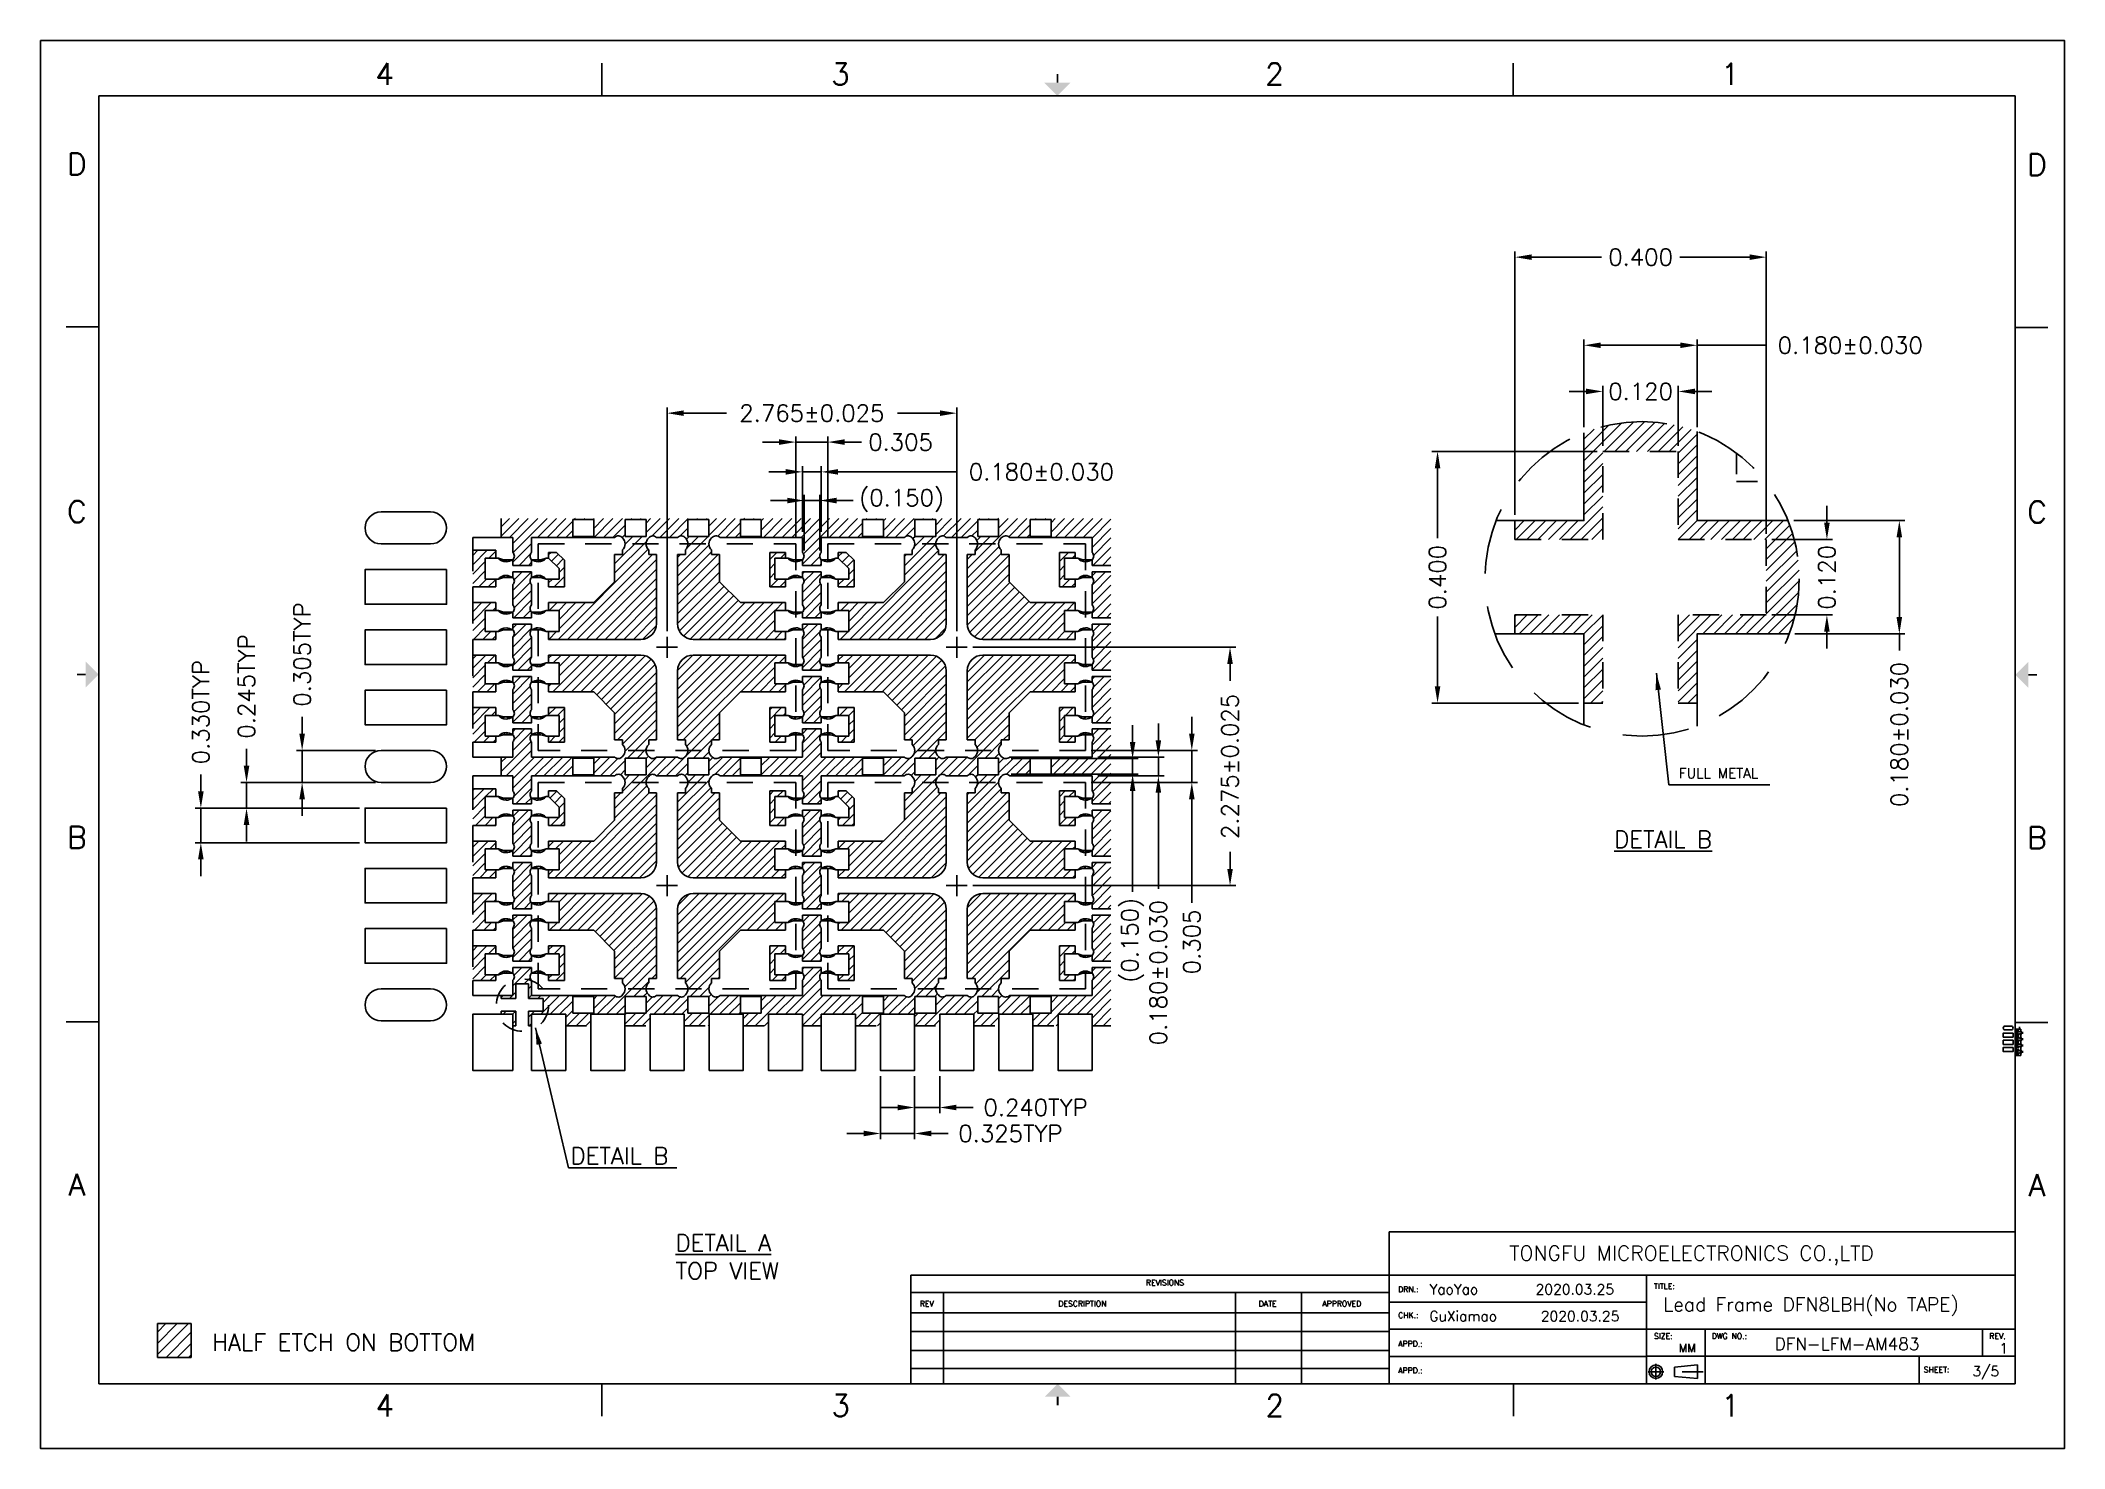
# Model space of a CAD drawing. Header units: millimetres. Extents: x 393.2 to 449.6, y 107.5 to 114.2.
# Drawn here: x 414.32 to 423.98, y 107.5 to 114.22 of the extents above; entities that cross this region are included whole.
import ezdxf
from ezdxf.enums import TextEntityAlignment as Align

# ---------------------------------------------------------------- set-up
doc = ezdxf.new("R2010")
doc.units = ezdxf.units.MM
doc.header["$LTSCALE"] = 0.5
doc.header["$PDMODE"] = 98
for name, pattern in [('CENTER', [50.8, 31.75, -6.35, 6.35, -6.35]), ('DASHED2', [9.525, 6.35, -3.175]), ('HIDDEN', [0.375, 0.25, -0.125]), ('PHANTOM', [2.5, 1.25, -0.25, 0.25, -0.25, 0.25, -0.25])]:
    doc.linetypes.add(name, pattern=pattern)
for name, color, linetype in [('1D', 4, 'Continuous'), ('BTM', 7, 'HIDDEN'), ('CEN', 2, 'CENTER'), ('DIM', 3, 'Continuous'), ('HEB', 4, 'Continuous'), ('HET', 6, 'Continuous'), ('PKG', 1, 'PHANTOM'), ('TB', 7, 'Continuous')]:
    doc.layers.add(name, color=color, linetype=linetype)
doc.styles.add('ADESK1', font='romans')
doc.styles.add('SIMPLEX', font='simplex.shx')
doc.dimstyles.new('Standard2', dxfattribs={"dimtxt": 0.06, "dimasz": 0.08, "dimexe": 0.01, "dimexo": 0.01, "dimgap": 0.027, "dimtad": 0, "dimdec": 3, "dimlfac": 16.666667, "dimrnd": 0.0005, "dimzin": 1, "dimdsep": 46, "dimtxsty": 'SIMPLEX', "dimcen": 0.1905, "dimclrd": 256, "dimclre": 256, "dimclrt": 256, "dimadec": 0, "dimazin": 0, "dimtp": 0.03, "dimtm": 0.05, "dimtfac": 0.8, "dimtdec": 3, "dimtmove": 0, "dimatfit": 3, "dimfxl": 0.05, "dimtolj": 1, "dimtzin": 4, "dimlwd": -1, "dimlwe": -1, "dimarcsym": 0})
doc.dimstyles.new('Standard3', dxfattribs={"dimtxt": 0.08, "dimasz": 0.08, "dimexe": 0.027, "dimexo": 0.027, "dimgap": 0.027, "dimtad": 0, "dimdec": 3, "dimlfac": 2, "dimrnd": 0.0005, "dimzin": 1, "dimdsep": 46, "dimtxsty": 'SIMPLEX', "dimcen": 0.1905, "dimclrd": 256, "dimclre": 256, "dimclrt": 256, "dimadec": 0, "dimazin": 0, "dimtp": 0.03, "dimtm": 0.05, "dimtfac": 0.8, "dimtdec": 3, "dimtmove": 0, "dimatfit": 3, "dimfxl": 0.05, "dimtolj": 1, "dimtzin": 4, "dimlwd": -1, "dimlwe": -1, "dimarcsym": 0})
pattern_1 = [(45, (416.688093, 110.985559), (-0.01122532, 0.01122532), []), (135, (416.688093, 110.985559), (-0.01122532, -0.01122532), [])]
pattern_2 = [(45, (418.070593, 110.985559), (-0.01122532, 0.01122532), []), (135, (418.070593, 110.985559), (-0.01122532, -0.01122532), [])]
pattern_3 = [(45, (416.688093, 109.848059), (-0.01122532, 0.01122532), []), (135, (416.688093, 109.848059), (-0.01122532, -0.01122532), [])]
pattern_4 = [(45, (418.070593, 109.848059), (-0.01122532, 0.01122532), []), (135, (418.070593, 109.848059), (-0.01122532, -0.01122532), [])]

msp = doc.modelspace()

# ---------------------------------------------------------------- texts
at = {"color": 0, "style": 'ADESK1'}
for s, p in [('YaoYao       2020.03.25', (420.949854, 108.23736)), ('GuXiamao     2020.03.25', (420.949854, 108.109075))]:
    msp.add_text(s, height=0.0485661, dxfattribs=at).set_placement(p)
at = {"layer": '1D', "linetype": 'ByBlock', "style": 'SIMPLEX'}
msp.add_text('HALF ETCH ON BOTTOM', height=0.08, dxfattribs=at).set_placement((415.141068, 108.008871), align=Align.MIDDLE_LEFT)
at = {"layer": '1D', "ltscale": 0.1, "attachment_point": 1, "style": 'SIMPLEX'}
for s, insert, char_height, width in [('FULL METAL', (422.140438, 110.747917), 0.048, 0.46914645), ('{\\LDETAIL B}', (421.832311, 110.448342), 0.08, 0.78191074), ('DETAIL B', (416.851544, 108.938137), 0.08, 0.78191074), ('{\\LDETAIL A}\\PTOP VIEW', (417.352133, 108.523517), 0.08, 0.78191074)]:
    msp.add_mtext(s, dxfattribs=dict(at, insert=insert, char_height=char_height, width=width))
at = {"layer": 'TB', "style": 'ADESK1'}
for s, height, p in [('Lead Frame DFN8LBH(No TAPE)', 0.06539323, (422.066076, 108.156721)), ('MM', 0.0392697, (422.14053, 107.962266)), ('DFN-LFM-AM483', 0.05885391, (422.597443, 107.97203)), ('1', 0.049087, (423.669601, 107.955582)), ('3/5', 0.048191, (423.541359, 107.846713))]:
    msp.add_text(s, height=height, dxfattribs=at).set_placement(p)

# ---------------------------------------------------------------- blocks, each defined once
blk = doc.blocks.new('FR')
at = {"layer": 'TB'}
for p, q in [((78.32, 188.67), (78.32, 193.22)), ((205.52, 188.67), (205.52, 193.22)), ((8.12, 188.67), (8.12, 9.03)), ((275.59, 188.67), (8.12, 188.67)), ((275.59, 9.03), (275.59, 188.67)), ((3.57, 156.43), (8.12, 156.43)), ((275.59, 156.36), (280.13, 156.36)), ((3.57, 59.52), (8.12, 59.52)), ((275.59, 59.44), (280.13, 59.44)), ((188.21, 30.23), (275.59, 30.23)), ((188.21, 9.03), (188.21, 30.23)), ((121.48, 24.17), (121.48, 9.03)), ((121.48, 24.17), (188.21, 24.17)), ((188.21, 24.17), (275.59, 24.17)), ((224.1, 9.03), (224.1, 24.17)), ((121.48, 21.74), (188.21, 21.74)), ((126.03, 9.03), (126.03, 21.74)), ((166.76, 9.03), (166.76, 21.74)), ((175.96, 9.03), (175.96, 21.74)), ((188.21, 20.42), (224.1, 20.42)), ((121.48, 18.92), (188.21, 18.92)), ((121.48, 16.3), (188.21, 16.3)), ((188.21, 16.66), (275.59, 16.66)), ((232.32, 9.03), (232.32, 16.66)), ((270.99, 12.86), (270.99, 16.66)), ((121.48, 13.68), (188.21, 13.68)), ((188.21, 12.85), (224.1, 12.85)), ((224.1, 12.86), (275.59, 12.86)), ((228.03, 11.36), (231.26, 11.65)), ((228.03, 11.36), (228.03, 10.06)), ((231.26, 9.76), (231.26, 11.65)), ((262.17, 9.03), (262.17, 12.86)), ((8.12, 9.03), (275.59, 9.03)), ((78.35, 4.49), (78.35, 9.03)), ((121.48, 11.17), (188.21, 11.17)), ((205.55, 4.49), (205.55, 9.03)), ((228.03, 10.06), (231.26, 9.76))]:
    blk.add_line(p, q, dxfattribs=at)
at = {"layer": 'TB', "color": 1, "linetype": 'CENTER', "ltscale": 0.002}
for p, q in [((225.43, 9.62), (225.43, 11.79)), ((226.52, 10.71), (224.34, 10.71)), ((232.03, 10.71), (227.29, 10.71))]:
    blk.add_line(p, q, dxfattribs=at)
at = {"layer": 'TB'}
blk.add_lwpolyline([(0, 196.39), (282.46, 196.39), (282.46, 0), (0, 0)], close=True, dxfattribs=at)
at = {"layer": 'TB', "const_width": 0.242}
for points in [[(141.92, 191.7), (141.92, 190.49)], [(5.09, 107.97), (6.3, 107.97)], [(278.62, 107.9), (277.41, 107.9)], [(141.95, 6), (141.95, 7.21)]]:
    blk.add_lwpolyline(points, dxfattribs=at)
at = {"layer": 'TB'}
for radius in [0.945, 0.649]:
    blk.add_circle((225.43, 10.71), radius, dxfattribs=at)
for points in [[(140.1, 190.49), (143.74, 190.49), (141.92, 188.67)], [(6.3, 106.16), (6.3, 109.79), (8.12, 107.97)], [(277.41, 106.08), (277.41, 109.72), (275.59, 107.9)], [(140.13, 7.21), (143.77, 7.21), (141.95, 9.03)]]:
    blk.add_solid(points, dxfattribs=at)
at = {"layer": 'TB', "style": 'ADESK1'}
for s, p in [('4', (48.03, 191.7)), ('3', (111.64, 191.7)), ('2', (172.21, 191.7)), ('1', (235.81, 191.7)), ('D', (5.09, 179.15)), ('D', (278.62, 179.07)), ('C', (5.09, 130.69)), ('C', (278.62, 130.62)), ('B', (5.09, 85.26)), ('B', (278.62, 85.19)), ('A', (5.09, 36.8)), ('A', (278.62, 36.73)), ('4', (48.06, 6)), ('3', (111.66, 6)), ('2', (172.24, 6)), ('1', (235.84, 6))]:
    blk.add_text(s, height=3.03, dxfattribs=at).set_placement(p, align=Align.MIDDLE_CENTER)
for s, height, p in [('TONGFU MICROELECTRONICS CO.,LTD', 2.0747, (204.97, 26.2)), ('REVISIONS', 0.787, (154.27, 22.74)), ('TITLE:', 0.787, (225.17, 22.25)), ('REV', 0.787, (122.71, 19.8)), ('DESCRIPTION', 0.7874, (142.04, 19.8)), ('DATE', 0.787, (170, 19.8)), ('APPROVED', 0.787, (178.88, 19.8)), ('DRN.:', 0.787, (189.47, 21.8)), ('CHK.:', 0.787, (189.47, 18.19)), ('APPD.:', 0.787, (189.47, 14.21)), ('SIZE:', 0.787, (225.17, 15.28)), ('MM', 1.148, (228.62, 13.47)), ('DWG NO.:', 0.787, (233.22, 15.28)), ('REV.', 0.787, (271.96, 15.28)), ('SHEET:', 0.787, (262.81, 10.61)), ('APPD.:', 0.787, (189.47, 10.49))]:
    blk.add_text(s, height=height, dxfattribs=at).set_placement(p)
blk = doc.blocks.new('*D92')
at = {"layer": 'Defpoints', "color": 0, "ltscale": 0.1, "transparency": 16777216}
for p in [(422.2276, 112.765), (421.6876, 112.3477), (422.2276, 112.3477)]:
    blk.add_point(p, dxfattribs=at)
at = {"layer": 'DIM', "ltscale": 0.1, "transparency": 16777216}
for p, q in [((421.6876, 112.3747), (421.6876, 112.792)), ((421.7676, 112.765), (422.1476, 112.765)), ((422.2276, 112.3747), (422.2276, 112.792)), ((422.2276, 112.765), (422.5582, 112.765))]:
    blk.add_line(p, q, dxfattribs=at)
for points in [[(421.7676, 112.7783), (421.7676, 112.7517), (421.6876, 112.765)], [(422.1476, 112.7783), (422.1476, 112.7517), (422.2276, 112.765)]]:
    blk.add_solid(points, dxfattribs=at)
at = {"layer": 'DIM', "ltscale": 0.1, "transparency": 16777216, "insert": (422.9585, 112.765), "char_height": 0.08, "attachment_point": 5, "style": 'SIMPLEX'}
blk.add_mtext('\\A1;0.180%%P0.030', dxfattribs=at)
blk = doc.blocks.new('*D93')
at = {"layer": 'Defpoints', "color": 0, "ltscale": 0.1, "transparency": 16777216}
for p in [(422.1376, 112.5448), (421.7776, 112.2584), (422.1376, 112.2584)]:
    blk.add_point(p, dxfattribs=at)
at = {"layer": 'DIM', "ltscale": 0.1, "transparency": 16777216}
for p, q in [((421.6976, 112.5448), (421.6176, 112.5448)), ((421.7776, 112.2854), (421.7776, 112.5718)), ((421.7776, 112.5448), (421.7782, 112.5448)), ((422.1376, 112.5448), (422.137, 112.5448)), ((422.1376, 112.2854), (422.1376, 112.5718)), ((422.2176, 112.5448), (422.2976, 112.5448))]:
    blk.add_line(p, q, dxfattribs=at)
for points in [[(421.6976, 112.5582), (421.6976, 112.5315), (421.7776, 112.5448)], [(422.2176, 112.5582), (422.2176, 112.5315), (422.1376, 112.5448)]]:
    blk.add_solid(points, dxfattribs=at)
at = {"layer": 'DIM', "ltscale": 0.1, "transparency": 16777216, "insert": (421.9576, 112.5448), "char_height": 0.08, "attachment_point": 5, "style": 'SIMPLEX'}
blk.add_mtext('\\A1;0.120', dxfattribs=at)
blk = doc.blocks.new('*D94')
at = {"layer": 'Defpoints', "color": 0, "ltscale": 0.1, "transparency": 16777216}
for p in [(422.5576, 111.8384), (422.8469, 111.8384), (422.5576, 111.4784)]:
    blk.add_point(p, dxfattribs=at)
at = {"layer": 'DIM', "ltscale": 0.1, "transparency": 16777216}
for p, q in [((422.8469, 111.9184), (422.8469, 111.9984)), ((422.5846, 111.8384), (422.8739, 111.8384)), ((422.8469, 111.8384), (422.8469, 111.8378)), ((422.5846, 111.4784), (422.8739, 111.4784)), ((422.8469, 111.4784), (422.8469, 111.479)), ((422.8469, 111.3984), (422.8469, 111.3184))]:
    blk.add_line(p, q, dxfattribs=at)
for points in [[(422.8336, 111.9184), (422.8603, 111.9184), (422.8469, 111.8384)], [(422.8336, 111.3984), (422.8603, 111.3984), (422.8469, 111.4784)]]:
    blk.add_solid(points, dxfattribs=at)
at = {"layer": 'DIM', "ltscale": 0.1, "transparency": 16777216, "insert": (422.8469, 111.6584), "char_height": 0.08, "attachment_point": 5, "rotation": 90, "style": 'SIMPLEX'}
blk.add_mtext('\\A1;0.120', dxfattribs=at)
blk = doc.blocks.new('*D95')
at = {"layer": 'Defpoints', "color": 0, "ltscale": 0.1, "transparency": 16777216}
for p in [(422.6618, 111.9284), (423.1926, 111.9284), (422.6676, 111.3884)]:
    blk.add_point(p, dxfattribs=at)
at = {"layer": 'DIM', "ltscale": 0.1, "transparency": 16777216}
for p, q in [((422.6888, 111.9284), (423.2196, 111.9284)), ((423.1926, 111.8484), (423.1926, 111.4684)), ((422.6946, 111.3884), (423.2196, 111.3884)), ((423.1926, 111.3884), (423.1926, 111.3084))]:
    blk.add_line(p, q, dxfattribs=at)
for points in [[(423.1792, 111.8484), (423.2059, 111.8484), (423.1926, 111.9284)], [(423.1792, 111.4684), (423.2059, 111.4684), (423.1926, 111.3884)]]:
    blk.add_solid(points, dxfattribs=at)
at = {"layer": 'DIM', "ltscale": 0.1, "transparency": 16777216, "insert": (423.1926, 110.9081), "char_height": 0.08, "attachment_point": 5, "rotation": 90, "style": 'SIMPLEX'}
blk.add_mtext('\\A1;0.180%%P0.030', dxfattribs=at)
blk = doc.blocks.new('*D96')
at = {"layer": 'Defpoints', "color": 0, "ltscale": 0.1, "transparency": 16777216}
for p in [(422.5576, 113.1853), (421.3576, 111.9284), (422.5576, 111.8384)]:
    blk.add_point(p, dxfattribs=at)
at = {"layer": 'DIM', "ltscale": 0.1, "transparency": 16777216}
for p, q in [((421.3576, 111.9554), (421.3576, 113.2123)), ((421.4376, 113.1853), (421.7706, 113.1853)), ((422.4776, 113.1853), (422.1446, 113.1853)), ((422.5576, 111.8654), (422.5576, 113.2123))]:
    blk.add_line(p, q, dxfattribs=at)
for points in [[(421.4376, 113.1986), (421.4376, 113.172), (421.3576, 113.1853)], [(422.4776, 113.1986), (422.4776, 113.172), (422.5576, 113.1853)]]:
    blk.add_solid(points, dxfattribs=at)
at = {"layer": 'DIM', "ltscale": 0.1, "transparency": 16777216, "insert": (421.9576, 113.1853), "char_height": 0.08, "attachment_point": 5, "style": 'SIMPLEX'}
blk.add_mtext('\\A1;0.400', dxfattribs=at)
blk = doc.blocks.new('*D97')
at = {"layer": 'Defpoints', "color": 0, "ltscale": 0.1, "transparency": 16777216}
for p in [(421.7776, 112.2584), (420.9887, 111.0584), (421.6876, 111.0584)]:
    blk.add_point(p, dxfattribs=at)
at = {"layer": 'DIM', "ltscale": 0.1, "transparency": 16777216}
for p, q in [((421.7506, 112.2584), (420.9617, 112.2584)), ((420.9887, 112.1784), (420.9887, 111.8454)), ((420.9887, 111.1384), (420.9887, 111.4714)), ((421.6606, 111.0584), (420.9617, 111.0584))]:
    blk.add_line(p, q, dxfattribs=at)
for points in [[(420.9754, 112.1784), (421.002, 112.1784), (420.9887, 112.2584)], [(420.9754, 111.1384), (421.002, 111.1384), (420.9887, 111.0584)]]:
    blk.add_solid(points, dxfattribs=at)
at = {"layer": 'DIM', "ltscale": 0.1, "transparency": 16777216, "insert": (420.9887, 111.6584), "char_height": 0.08, "attachment_point": 5, "rotation": 90, "style": 'SIMPLEX'}
blk.add_mtext('\\A1;0.400', dxfattribs=at)
blk = doc.blocks.new('*D139')
at = {"layer": 'Defpoints', "color": 0, "ltscale": 0.1, "transparency": 16777216}
for p in [(418.6938, 112.4411), (417.3113, 111.3747), (418.6938, 111.3747)]:
    blk.add_point(p, dxfattribs=at)
at = {"layer": 'DIM', "ltscale": 0.1, "transparency": 16777216}
for p, q in [((417.3113, 111.4017), (417.3113, 112.4681)), ((418.6938, 111.4017), (418.6938, 112.4681)), ((417.3913, 112.4411), (417.5946, 112.4411)), ((418.6138, 112.4411), (418.4105, 112.4411))]:
    blk.add_line(p, q, dxfattribs=at)
for points in [[(417.3913, 112.4544), (417.3913, 112.4278), (417.3113, 112.4411)], [(418.6138, 112.4544), (418.6138, 112.4278), (418.6938, 112.4411)]]:
    blk.add_solid(points, dxfattribs=at)
at = {"layer": 'DIM', "ltscale": 0.1, "transparency": 16777216, "insert": (418.0026, 112.4411), "char_height": 0.08, "attachment_point": 5, "style": 'SIMPLEX'}
blk.add_mtext('\\A1;2.765%%p0.025', dxfattribs=at)
blk = doc.blocks.new('*D140')
at = {"layer": 'Defpoints', "color": 0, "ltscale": 0.1, "transparency": 16777216}
for p in [(418.0788, 112.3032), (417.9263, 111.8172), (418.0788, 111.8172)]:
    blk.add_point(p, dxfattribs=at)
at = {"layer": 'DIM', "ltscale": 0.1, "transparency": 16777216}
for p, q in [((417.8463, 112.3032), (417.7663, 112.3032)), ((417.9263, 111.8442), (417.9263, 112.3302)), ((417.9263, 112.3032), (418.0788, 112.3032)), ((418.0788, 111.8442), (418.0788, 112.3302)), ((418.1588, 112.3032), (418.2388, 112.3032))]:
    blk.add_line(p, q, dxfattribs=at)
for points in [[(417.8463, 112.3165), (417.8463, 112.2899), (417.9263, 112.3032)], [(418.1588, 112.3165), (418.1588, 112.2899), (418.0788, 112.3032)]]:
    blk.add_solid(points, dxfattribs=at)
at = {"layer": 'DIM', "ltscale": 0.1, "transparency": 16777216, "insert": (418.4258, 112.3032), "char_height": 0.08, "attachment_point": 5, "style": 'SIMPLEX'}
blk.add_mtext('\\A1;0.305', dxfattribs=at)
blk = doc.blocks.new('*D141')
at = {"layer": 'Defpoints', "color": 0, "ltscale": 0.1, "transparency": 16777216}
for p in [(418.0476, 112.1611), (417.9576, 111.8484), (418.0476, 111.8484)]:
    blk.add_point(p, dxfattribs=at)
at = {"layer": 'DIM', "ltscale": 0.1, "transparency": 16777216}
for p, q in [((417.8776, 112.1611), (417.7976, 112.1611)), ((417.9576, 111.8754), (417.9576, 112.1881)), ((417.9576, 112.1611), (418.0476, 112.1611)), ((418.0476, 111.8754), (418.0476, 112.1881)), ((418.1276, 112.1611), (418.6975, 112.1611))]:
    blk.add_line(p, q, dxfattribs=at)
for points in [[(417.8776, 112.1744), (417.8776, 112.1477), (417.9576, 112.1611)], [(418.1276, 112.1744), (418.1276, 112.1477), (418.0476, 112.1611)]]:
    blk.add_solid(points, dxfattribs=at)
at = {"layer": 'DIM', "ltscale": 0.1, "transparency": 16777216, "insert": (419.0978, 112.1611), "char_height": 0.08, "attachment_point": 5, "style": 'SIMPLEX'}
blk.add_mtext('\\A1;0.180%%p0.030', dxfattribs=at)
blk = doc.blocks.new('*D142')
at = {"layer": 'Defpoints', "color": 0, "ltscale": 0.1, "transparency": 16777216}
for p in [(418.7438, 111.3247), (418.7438, 110.1872), (419.9983, 110.1872)]:
    blk.add_point(p, dxfattribs=at)
at = {"layer": 'DIM', "ltscale": 0.1, "transparency": 16777216}
for p, q in [((418.7708, 111.3247), (420.0253, 111.3247)), ((419.9983, 111.2447), (419.9983, 111.1639)), ((419.9983, 110.2672), (419.9983, 110.348)), ((418.7708, 110.1872), (420.0253, 110.1872))]:
    blk.add_line(p, q, dxfattribs=at)
for points in [[(419.985, 111.2447), (420.0117, 111.2447), (419.9983, 111.3247)], [(419.985, 110.2672), (420.0117, 110.2672), (419.9983, 110.1872)]]:
    blk.add_solid(points, dxfattribs=at)
at = {"layer": 'DIM', "ltscale": 0.1, "transparency": 16777216, "insert": (419.9983, 110.7559), "char_height": 0.08, "attachment_point": 5, "rotation": 90, "style": 'SIMPLEX'}
blk.add_mtext('\\A1;2.275%%p0.025', dxfattribs=at)
blk = doc.blocks.new('*D143')
at = {"layer": 'Defpoints', "color": 0, "ltscale": 0.1, "transparency": 16777216}
for p in [(418.0401, 112.0244), (417.9651, 111.7592), (418.0401, 111.7592)]:
    blk.add_point(p, dxfattribs=at)
at = {"layer": 'DIM', "ltscale": 0.1, "transparency": 16777216}
for p, q in [((417.8851, 112.0244), (417.8051, 112.0244)), ((417.9651, 111.7862), (417.9651, 112.0514)), ((417.9651, 112.0244), (418.0401, 112.0244)), ((418.0401, 111.7862), (418.0401, 112.0514)), ((418.1201, 112.0244), (418.2001, 112.0244))]:
    blk.add_line(p, q, dxfattribs=at)
for points in [[(417.8851, 112.0377), (417.8851, 112.011), (417.9651, 112.0244)], [(418.1201, 112.0377), (418.1201, 112.011), (418.0401, 112.0244)]]:
    blk.add_solid(points, dxfattribs=at)
at = {"layer": 'DIM', "ltscale": 0.1, "transparency": 16777216, "insert": (418.4309, 112.0244), "char_height": 0.08, "attachment_point": 5, "style": 'SIMPLEX'}
blk.add_mtext('\\A1;(0.150)', dxfattribs=at)
blk = doc.blocks.new('*D144')
at = {"layer": 'Defpoints', "color": 0, "ltscale": 0.1, "transparency": 16777216}
for p in [(419.3088, 110.8322), (419.3088, 110.6797), (419.8159, 110.6797)]:
    blk.add_point(p, dxfattribs=at)
at = {"layer": 'DIM', "ltscale": 0.1, "transparency": 16777216}
for p, q in [((419.8159, 110.9122), (419.8159, 110.9922)), ((419.3358, 110.8322), (419.8429, 110.8322)), ((419.8159, 110.8322), (419.8159, 110.6797)), ((419.3358, 110.6797), (419.8429, 110.6797)), ((419.8159, 110.5997), (419.8159, 110.1058))]:
    blk.add_line(p, q, dxfattribs=at)
for points in [[(419.8026, 110.9122), (419.8292, 110.9122), (419.8159, 110.8322)], [(419.8026, 110.5997), (419.8292, 110.5997), (419.8159, 110.6797)]]:
    blk.add_solid(points, dxfattribs=at)
at = {"layer": 'DIM', "ltscale": 0.1, "transparency": 16777216, "insert": (419.8159, 109.9188), "char_height": 0.08, "attachment_point": 5, "rotation": 90, "style": 'SIMPLEX'}
blk.add_mtext('\\A1;0.305', dxfattribs=at)
blk = doc.blocks.new('*D145')
at = {"layer": 'Defpoints', "color": 0, "ltscale": 0.1, "transparency": 16777216}
for p in [(419.3401, 110.8009), (419.3401, 110.7109), (419.6563, 110.7109)]:
    blk.add_point(p, dxfattribs=at)
at = {"layer": 'DIM', "ltscale": 0.1, "transparency": 16777216}
for p, q in [((419.6563, 110.8809), (419.6563, 110.9609)), ((419.3671, 110.8009), (419.6833, 110.8009)), ((419.6563, 110.8009), (419.6563, 110.7109)), ((419.3671, 110.7109), (419.6833, 110.7109)), ((419.6563, 110.6309), (419.6563, 110.1723))]:
    blk.add_line(p, q, dxfattribs=at)
for points in [[(419.643, 110.8809), (419.6697, 110.8809), (419.6563, 110.8009)], [(419.643, 110.6309), (419.6697, 110.6309), (419.6563, 110.7109)]]:
    blk.add_solid(points, dxfattribs=at)
at = {"layer": 'DIM', "ltscale": 0.1, "transparency": 16777216, "insert": (419.6563, 109.772), "char_height": 0.08, "attachment_point": 5, "rotation": 90, "style": 'SIMPLEX'}
blk.add_mtext('\\A1;0.180%%P0.030', dxfattribs=at)
blk = doc.blocks.new('*D146')
at = {"layer": 'Defpoints', "color": 0, "ltscale": 0.1, "transparency": 16777216}
for p in [(418.926, 110.7933), (418.926, 110.7185), (419.5333, 110.7185)]:
    blk.add_point(p, dxfattribs=at)
at = {"layer": 'DIM', "ltscale": 0.1, "transparency": 16777216}
for p, q in [((419.5333, 110.8733), (419.5333, 110.9533)), ((418.953, 110.7933), (419.5603, 110.7933)), ((418.953, 110.7185), (419.5603, 110.7185)), ((419.5333, 110.7933), (419.5333, 110.7185)), ((419.5333, 110.6385), (419.5333, 110.1574))]:
    blk.add_line(p, q, dxfattribs=at)
for points in [[(419.5199, 110.8733), (419.5466, 110.8733), (419.5333, 110.7933)], [(419.5199, 110.6385), (419.5466, 110.6385), (419.5333, 110.7185)]]:
    blk.add_solid(points, dxfattribs=at)
at = {"layer": 'DIM', "ltscale": 0.1, "transparency": 16777216, "insert": (419.5333, 109.9266), "char_height": 0.08, "attachment_point": 5, "rotation": 90, "style": 'SIMPLEX'}
blk.add_mtext('\\A1;(0.150)', dxfattribs=at)
blk = doc.blocks.new('*D147')
at = {"layer": 'Defpoints', "color": 0, "ltscale": 0.1, "transparency": 16777216}
for p in [(418.3301, 109.3059), (418.4926, 109.3059), (418.4926, 109.0051)]:
    blk.add_point(p, dxfattribs=at)
at = {"layer": 'DIM', "ltscale": 0.1, "transparency": 16777216}
for p, q in [((418.3301, 109.2789), (418.3301, 108.9781)), ((418.4926, 109.2789), (418.4926, 108.9781)), ((418.2501, 109.0051), (418.1701, 109.0051)), ((418.3301, 109.0051), (418.4926, 109.0051)), ((418.5726, 109.0051), (418.6526, 109.0051))]:
    blk.add_line(p, q, dxfattribs=at)
for points in [[(418.2501, 109.0185), (418.2501, 108.9918), (418.3301, 109.0051)], [(418.5726, 109.0185), (418.5726, 108.9918), (418.4926, 109.0051)]]:
    blk.add_solid(points, dxfattribs=at)
at = {"layer": 'DIM', "ltscale": 0.1, "transparency": 16777216, "insert": (418.9501, 109.0051), "char_height": 0.08, "attachment_point": 5, "style": 'SIMPLEX'}
blk.add_mtext('\\A1;0.325TYP', dxfattribs=at)
blk = doc.blocks.new('*D148')
at = {"layer": 'Defpoints', "color": 0, "ltscale": 0.1, "transparency": 16777216}
for p in [(418.4926, 109.3059), (418.6126, 109.3059), (418.6126, 109.129)]:
    blk.add_point(p, dxfattribs=at)
at = {"layer": 'DIM', "ltscale": 0.1, "transparency": 16777216}
for p, q in [((418.4926, 109.2789), (418.4926, 109.102)), ((418.6126, 109.2789), (418.6126, 109.102)), ((418.4126, 109.129), (418.3326, 109.129)), ((418.4926, 109.129), (418.6126, 109.129)), ((418.6926, 109.129), (418.7726, 109.129))]:
    blk.add_line(p, q, dxfattribs=at)
for points in [[(418.4126, 109.1423), (418.4126, 109.1156), (418.4926, 109.129)], [(418.6926, 109.1423), (418.6926, 109.1156), (418.6126, 109.129)]]:
    blk.add_solid(points, dxfattribs=at)
at = {"layer": 'DIM', "ltscale": 0.1, "transparency": 16777216, "insert": (419.0701, 109.129), "char_height": 0.08, "attachment_point": 5, "style": 'SIMPLEX'}
blk.add_mtext('\\A1;0.240TYP', dxfattribs=at)
blk = doc.blocks.new('*D149')
at = {"layer": 'Defpoints', "color": 0, "ltscale": 0.1, "transparency": 16777216}
for p in [(415.5697, 110.8322), (415.9463, 110.8322), (415.9463, 110.6797)]:
    blk.add_point(p, dxfattribs=at)
at = {"layer": 'DIM', "ltscale": 0.1, "transparency": 16777216}
for p, q in [((415.5697, 110.9122), (415.5697, 110.9922)), ((415.9193, 110.8322), (415.5427, 110.8322)), ((415.5697, 110.6797), (415.5697, 110.8322)), ((415.9193, 110.6797), (415.5427, 110.6797)), ((415.5697, 110.5997), (415.5697, 110.5197))]:
    blk.add_line(p, q, dxfattribs=at)
for points in [[(415.5564, 110.9122), (415.5831, 110.9122), (415.5697, 110.8322)], [(415.5564, 110.5997), (415.5831, 110.5997), (415.5697, 110.6797)]]:
    blk.add_solid(points, dxfattribs=at)
at = {"layer": 'DIM', "ltscale": 0.1, "transparency": 16777216, "insert": (415.5697, 111.2897), "char_height": 0.08, "attachment_point": 5, "rotation": 90, "style": 'SIMPLEX'}
blk.add_mtext('\\A1;0.305TYP', dxfattribs=at)
blk = doc.blocks.new('*D150')
at = {"layer": 'Defpoints', "color": 0, "ltscale": 0.1, "transparency": 16777216}
for p in [(415.3043, 110.6797), (415.9463, 110.6797), (415.8701, 110.5572)]:
    blk.add_point(p, dxfattribs=at)
at = {"layer": 'DIM', "ltscale": 0.1, "transparency": 16777216}
for p, q in [((415.3043, 110.7597), (415.3043, 110.8397)), ((415.9193, 110.6797), (415.2773, 110.6797)), ((415.3043, 110.5572), (415.3043, 110.6797)), ((415.8431, 110.5572), (415.2773, 110.5572)), ((415.3043, 110.4772), (415.3043, 110.3972))]:
    blk.add_line(p, q, dxfattribs=at)
for points in [[(415.291, 110.7597), (415.3177, 110.7597), (415.3043, 110.6797)], [(415.291, 110.4772), (415.3177, 110.4772), (415.3043, 110.5572)]]:
    blk.add_solid(points, dxfattribs=at)
at = {"layer": 'DIM', "ltscale": 0.1, "transparency": 16777216, "insert": (415.3043, 111.1372), "char_height": 0.08, "attachment_point": 5, "rotation": 90, "style": 'SIMPLEX'}
blk.add_mtext('\\A1;0.245TYP', dxfattribs=at)
blk = doc.blocks.new('*D151')
at = {"layer": 'Defpoints', "color": 0, "ltscale": 0.1, "transparency": 16777216}
for p in [(415.0864, 110.5572), (415.8701, 110.5572), (415.8701, 110.3922)]:
    blk.add_point(p, dxfattribs=at)
at = {"layer": 'DIM', "ltscale": 0.1, "transparency": 16777216}
for p, q in [((415.0864, 110.6372), (415.0864, 110.7172)), ((415.8431, 110.5572), (415.0594, 110.5572)), ((415.0864, 110.3922), (415.0864, 110.5572)), ((415.8431, 110.3922), (415.0594, 110.3922)), ((415.0864, 110.3122), (415.0864, 110.2322))]:
    blk.add_line(p, q, dxfattribs=at)
for points in [[(415.073, 110.6372), (415.0997, 110.6372), (415.0864, 110.5572)], [(415.073, 110.3122), (415.0997, 110.3122), (415.0864, 110.3922)]]:
    blk.add_solid(points, dxfattribs=at)
at = {"layer": 'DIM', "ltscale": 0.1, "transparency": 16777216, "insert": (415.0864, 111.0147), "char_height": 0.08, "attachment_point": 5, "rotation": 90, "style": 'SIMPLEX'}
blk.add_mtext('\\A1;0.330TYP', dxfattribs=at)

# ---------------------------------------------------------------- dimensions: what is measured, and where the dimension line sits
at = {"layer": 'DIM', "ltscale": 0.1}
dim = msp.add_linear_dim(base=(422.557579, 113.185299), p1=(421.357579, 111.92841), p2=(422.557579, 111.83841), text='0.400', dimstyle='Standard3', override={"dimtol": 0, "dimlim": 0, "dimtp": 0.03, "dimtm": 0.05, "dimtfac": 0.8, "dimtdec": 3, "dimtolj": 1, "dimtzin": 4}, dxfattribs=at)
dim.commit()
dim.dimension.update_dxf_attribs({"geometry": '*D96', "text_midpoint": (421.957579, 113.185299)})
for base, p1, p2, text, picture, middle in [((422.227579, 112.765016), (421.687579, 112.347729), (422.227579, 112.347729), '0.180%%P0.030', '*D92', (422.958542, 112.765016)), ((418.047576, 112.161062), (417.957576, 111.848446), (418.047576, 111.848446), '<>%%p0.030', '*D141', (419.097807, 112.161062))]:
    dim = msp.add_linear_dim(base=base, p1=p1, p2=p2, text=text, dimstyle='Standard3', dxfattribs=at)
    dim.commit()
    dim.dimension.update_dxf_attribs({"geometry": picture, "text_midpoint": middle, "dimtype": 160})
for base, p1, p2, text, picture, middle in [((422.137579, 112.544843), (421.777579, 112.25841), (422.137579, 112.25841), '0.120', '*D93', (421.957579, 112.544843)), ((418.693826, 112.441112), (417.311326, 111.374696), (418.693826, 111.374696), '<>%%p0.025', '*D139', (418.002576, 112.441112)), ((418.040076, 112.024375), (417.965076, 111.759151), (418.040076, 111.759151), '(<>)', '*D143', (418.430886, 112.024375)), ((418.492576, 109.005118), (418.330076, 109.305946), (418.492576, 109.305946), '<>TYP', '*D147', (418.950052, 109.005118)), ((418.612576, 109.128981), (418.492576, 109.305946), (418.612576, 109.305946), '<>TYP', '*D148', (419.070052, 109.128981))]:
    dim = msp.add_linear_dim(base=base, p1=p1, p2=p2, text=text, dimstyle='Standard3', dxfattribs=at)
    dim.commit()
    dim.dimension.update_dxf_attribs({"geometry": picture, "text_midpoint": middle})
dim = msp.add_linear_dim(base=(418.078826, 112.303197), p1=(417.926326, 111.817196), p2=(418.078826, 111.817196), dimstyle='Standard3', dxfattribs=at)
dim.commit()
dim.dimension.update_dxf_attribs({"geometry": '*D140', "text_midpoint": (418.425826, 112.303197)})
dim = msp.add_linear_dim(base=(420.988713, 111.05841), p1=(421.777579, 112.25841), p2=(421.687579, 111.05841), angle=90, text='0.400', dimstyle='Standard3', override={"dimtol": 0, "dimlim": 0, "dimtp": 0.03, "dimtm": 0.05, "dimtfac": 0.8, "dimtdec": 3, "dimtolj": 1, "dimtzin": 4}, dxfattribs=at)
dim.commit()
dim.dimension.update_dxf_attribs({"geometry": '*D97', "text_midpoint": (420.988713, 111.65841)})
for base, p1, p2, text, picture, middle in [((422.846928, 111.83841), (422.557579, 111.47841), (422.557579, 111.83841), '0.120', '*D94', (422.846928, 111.65841)), ((415.569723, 110.832196), (415.946326, 110.679696), (415.946326, 110.832196), '<>TYP', '*D149', (415.569723, 111.289672)), ((415.304348, 110.679696), (415.870076, 110.557196), (415.946326, 110.679696), '<>TYP', '*D150', (415.304348, 111.137172)), ((419.998348, 110.187196), (418.743826, 111.324696), (418.743826, 110.187196), '<>%%p0.025', '*D142', (419.998348, 110.755946)), ((415.086351, 110.557196), (415.870076, 110.392196), (415.870076, 110.557196), '<>TYP', '*D151', (415.086351, 111.014672))]:
    dim = msp.add_linear_dim(base=base, p1=p1, p2=p2, angle=90, text=text, dimstyle='Standard3', dxfattribs=at)
    dim.commit()
    dim.dimension.update_dxf_attribs({"geometry": picture, "text_midpoint": middle})
for base, p1, p2, text, picture, middle in [((423.192554, 111.92841), (422.667597, 111.38841), (422.661833, 111.92841), '0.180%%P0.030', '*D95', (423.192554, 110.908077)), ((419.533254, 110.718545), (418.926003, 110.793347), (418.926003, 110.718545), '(<>)', '*D146', (419.533254, 109.926635)), ((419.65632, 110.710946), (419.340076, 110.800946), (419.340076, 110.710946), '<>%%P0.030', '*D145', (419.65632, 109.771969))]:
    dim = msp.add_linear_dim(base=base, p1=p1, p2=p2, angle=90, text=text, dimstyle='Standard3', dxfattribs=at)
    dim.commit()
    dim.dimension.update_dxf_attribs({"geometry": picture, "text_midpoint": middle, "dimtype": 160})
dim = msp.add_linear_dim(base=(419.815891, 110.679696), p1=(419.308826, 110.832196), p2=(419.308826, 110.679696), angle=90, dimstyle='Standard3', dxfattribs=at)
dim.commit()
dim.dimension.update_dxf_attribs({"geometry": '*D144', "text_midpoint": (419.815891, 109.918774), "dimtype": 160})

# ---------------------------------------------------------------- hatches: boundary and pattern name
at = {"layer": '1D'}
h = msp.add_hatch(dxfattribs=at)
h.set_pattern_fill('ANSI31', color=256, scale=0.012, angle=360, style=0)
h.set_pattern_definition([(45, (416.844698, 110.131055), (-0.02694077, 0.02694077), [])])
h.paths.add_polyline_path([(415.03992, 107.937041), (415.03992, 108.097842), (414.879119, 108.097842), (414.879119, 107.937041)])
at = {"layer": 'HEB', "ltscale": 0.1}
h = msp.add_hatch(dxfattribs=at)
h.set_pattern_fill('ANSI31', color=256, scale=0.011489, style=0)
h.set_pattern_definition([(45, (413.965686, 105.936203), (-0.02579444, 0.02579444), [])])
h.paths.add_polyline_path([(421.687579, 112.347729), (421.687579, 111.92841), (421.357579, 111.92841), (421.357579, 111.83841), (421.777579, 111.83841), (421.777579, 112.25841), (422.137579, 112.25841), (422.137579, 111.83841), (422.557579, 111.83841), (422.557579, 111.47841), (422.137579, 111.47841), (422.137579, 111.05841), (422.227579, 111.05841), (422.227579, 111.38841), (422.667597, 111.38841, 0.08964315), (422.715047, 111.650942, 0.09502524), (422.661833, 111.92841), (422.227579, 111.92841), (422.227579, 112.353493, 0.18625497)])
h.paths.add_polyline_path([(421.687579, 111.38841), (421.687579, 111.05841), (421.777579, 111.05841), (421.777579, 111.47841), (421.357579, 111.47841), (421.357579, 111.38841)], flags=17)
h = msp.add_hatch(dxfattribs=at)
h.set_pattern_fill('ANSI31', color=256, scale=0.01)
h.set_pattern_definition([(45, (418.00697, 111.590035), (-0.02245064, 0.02245064), [])])
h.paths.add_polyline_path([(418.047576, 111.623286, -0.44234643), (418.047576, 111.657196), (418.047576, 111.684696), (417.957576, 111.684696), (417.957576, 111.657196, -0.44234643), (417.957576, 111.623286), (417.957576, 111.526106, -0.44234643), (417.957576, 111.492196), (417.957576, 111.464696), (418.047576, 111.464696), (418.047576, 111.492196, -0.44234643), (418.047576, 111.526106)])
h.paths.add_polyline_path([(418.047576, 111.407196), (418.047576, 111.434696), (417.957576, 111.434696), (417.957576, 111.407196, -0.44234643), (417.957576, 111.373286), (417.957576, 111.276106, -0.44234643), (417.957576, 111.242196), (417.957576, 111.214696), (418.047576, 111.214696), (418.047576, 111.242196, -0.44234643), (418.047576, 111.276106), (418.047576, 111.373286, -0.44234643)])
h.paths.add_polyline_path([(418.047576, 111.123286, -0.44234643), (418.047576, 111.157196), (418.047576, 111.184696), (417.957576, 111.184696), (417.957576, 111.157196, -0.44234643), (417.957576, 111.123286), (417.957576, 111.026106, -0.44234643), (417.957576, 110.992196), (417.957576, 110.964696), (418.047576, 110.964696), (418.047576, 110.992196, -0.44234643), (418.047576, 111.026106)])
h.paths.add_polyline_path([(417.261326, 110.074696, 0.41421356), (417.186326, 110.149696), (416.746326, 110.149696), (416.746326, 110.112196), (416.796326, 110.112196), (416.796326, 110.012196), (416.746326, 110.012196), (416.746326, 109.974696), (416.961326, 109.974696), (417.061326, 109.874696), (417.061326, 109.744696), (417.098826, 109.744696), (417.098826, 109.723446, -0.20062833), (417.111326, 109.694696), (417.211326, 109.694696, -0.20062833), (417.223826, 109.723446), (417.223826, 109.744696), (417.261326, 109.744696)])
h.paths.add_polyline_path([(416.821326, 109.899696), (416.746326, 109.899696), (416.746326, 109.862196), (416.796326, 109.862196), (416.796326, 109.762196), (416.746326, 109.762196), (416.746326, 109.734696), (416.821326, 109.734696)], flags=17)
h.paths.add_polyline_path([(417.876326, 110.639696), (417.801326, 110.639696), (417.801326, 110.474696), (417.876326, 110.474696), (417.876326, 110.512196), (417.826326, 110.512196), (417.826326, 110.612196), (417.876326, 110.612196)], flags=17)
h.paths.add_polyline_path([(417.826326, 110.362196), (417.876326, 110.362196), (417.876326, 110.399696), (417.661326, 110.399696), (417.561326, 110.499696), (417.561326, 110.629696), (417.523826, 110.629696), (417.523826, 110.650946, -0.20062833), (417.511326, 110.679696), (417.411326, 110.679696, -0.20062833), (417.398826, 110.650946), (417.398826, 110.629696), (417.361326, 110.629696), (417.361326, 110.299696, 0.41421356), (417.436326, 110.224696), (417.876326, 110.224696), (417.876326, 110.262196), (417.826326, 110.262196)])
h.paths.add_polyline_path([(417.826326, 110.112196), (417.876326, 110.112196), (417.876326, 110.149696), (417.436326, 110.149696, 0.41421356), (417.361326, 110.074696), (417.361326, 109.744696), (417.398826, 109.744696), (417.398826, 109.723446, -0.20062833), (417.411326, 109.694696), (417.511326, 109.694696, -0.20062833), (417.523826, 109.723446), (417.523826, 109.744696), (417.561326, 109.744696), (417.561326, 109.874696), (417.661326, 109.974696), (417.876326, 109.974696), (417.876326, 110.012196), (417.826326, 110.012196)])
h.paths.add_polyline_path([(417.876326, 109.899696), (417.801326, 109.899696), (417.801326, 109.734696), (417.876326, 109.734696), (417.876326, 109.762196), (417.826326, 109.762196), (417.826326, 109.862196), (417.876326, 109.862196)], flags=17)
h.paths.add_polyline_path([(419.258826, 111.037196), (419.183826, 111.037196), (419.183826, 110.872196), (419.258826, 110.872196), (419.258826, 110.899696), (419.208826, 110.899696), (419.208826, 110.999696), (419.258826, 110.999696)], flags=17)
h.paths.add_polyline_path([(419.208826, 111.249696), (419.258826, 111.249696), (419.258826, 111.287196), (418.818826, 111.287196, 0.41421356), (418.743826, 111.212196), (418.743826, 110.882196), (418.781326, 110.882196), (418.781326, 110.860946, -0.20062833), (418.793826, 110.832196), (418.893826, 110.832196, -0.20062833), (418.906326, 110.860946), (418.906326, 110.882196), (418.943826, 110.882196), (418.943826, 111.012196), (419.043826, 111.112196), (419.258826, 111.112196), (419.258826, 111.149696), (419.208826, 111.149696)])
h.paths.add_polyline_path([(419.208826, 111.499696), (419.258826, 111.499696), (419.258826, 111.537196), (419.043826, 111.537196), (418.943826, 111.637196), (418.943826, 111.767196), (418.906326, 111.767196), (418.906326, 111.788446, -0.20062833), (418.893826, 111.817196), (418.793826, 111.817196, -0.20062833), (418.781326, 111.788446), (418.781326, 111.767196), (418.743826, 111.767196), (418.743826, 111.437196, 0.41421356), (418.818826, 111.362196), (419.258826, 111.362196), (419.258826, 111.399696), (419.208826, 111.399696)])
h.paths.add_polyline_path([(419.258826, 111.777196), (419.183826, 111.777196), (419.183826, 111.612196), (419.258826, 111.612196), (419.258826, 111.649696), (419.208826, 111.649696), (419.208826, 111.749696), (419.258826, 111.749696)], flags=17)
h.paths.add_polyline_path([(418.203826, 111.739696), (418.166326, 111.777196), (418.128826, 111.777196), (418.128826, 111.749696), (418.178826, 111.699696), (418.178826, 111.649696), (418.128826, 111.649696), (418.128826, 111.612196), (418.203826, 111.612196)], flags=17)
h.paths.add_polyline_path([(418.643826, 111.767196), (418.606326, 111.767196), (418.606326, 111.788446, -0.20062833), (418.593826, 111.817196), (418.493826, 111.817196, -0.20062833), (418.481326, 111.788446), (418.481326, 111.767196), (418.443826, 111.767196), (418.443826, 111.637196), (418.343826, 111.537196), (418.128826, 111.537196), (418.128826, 111.499696), (418.178826, 111.499696), (418.178826, 111.399696), (418.128826, 111.399696), (418.128826, 111.362196), (418.568826, 111.362196, 0.41421356), (418.643826, 111.437196)])
h.paths.add_polyline_path([(418.643826, 111.212196, 0.41421356), (418.568826, 111.287196), (418.128826, 111.287196), (418.128826, 111.249696), (418.178826, 111.249696), (418.178826, 111.149696), (418.128826, 111.149696), (418.128826, 111.112196), (418.343826, 111.112196), (418.443826, 111.012196), (418.443826, 110.882196), (418.481326, 110.882196), (418.481326, 110.860946, -0.20062833), (418.493826, 110.832196), (418.593826, 110.832196, -0.20062833), (418.606326, 110.860946), (418.606326, 110.882196), (418.643826, 110.882196)])
h.paths.add_polyline_path([(418.203826, 111.037196), (418.128826, 111.037196), (418.128826, 110.999696), (418.178826, 110.999696), (418.178826, 110.899696), (418.128826, 110.899696), (418.128826, 110.872196), (418.203826, 110.872196)], flags=17)
h.paths.add_polyline_path([(417.876326, 111.777196), (417.801326, 111.777196), (417.801326, 111.612196), (417.876326, 111.612196), (417.876326, 111.649696), (417.826326, 111.649696), (417.826326, 111.749696), (417.876326, 111.749696)], flags=17)
h.paths.add_polyline_path([(417.826326, 111.499696), (417.876326, 111.499696), (417.876326, 111.537196), (417.661326, 111.537196), (417.561326, 111.637196), (417.561326, 111.767196), (417.523826, 111.767196), (417.523826, 111.788446, -0.20062833), (417.511326, 111.817196), (417.411326, 111.817196, -0.20062833), (417.398826, 111.788446), (417.398826, 111.767196), (417.361326, 111.767196), (417.361326, 111.437196, 0.41421356), (417.436326, 111.362196), (417.876326, 111.362196), (417.876326, 111.399696), (417.826326, 111.399696)])
h.paths.add_polyline_path([(417.826326, 111.249696), (417.876326, 111.249696), (417.876326, 111.287196), (417.436326, 111.287196, 0.41421356), (417.361326, 111.212196), (417.361326, 110.882196), (417.398826, 110.882196), (417.398826, 110.860946, -0.20062833), (417.411326, 110.832196), (417.511326, 110.832196, -0.20062833), (417.523826, 110.860946), (417.523826, 110.882196), (417.561326, 110.882196), (417.561326, 111.012196), (417.661326, 111.112196), (417.876326, 111.112196), (417.876326, 111.149696), (417.826326, 111.149696)])
h.paths.add_polyline_path([(417.876326, 111.037196), (417.801326, 111.037196), (417.801326, 110.872196), (417.876326, 110.872196), (417.876326, 110.899696), (417.826326, 110.899696), (417.826326, 110.999696), (417.876326, 110.999696)], flags=17)
h.paths.add_polyline_path([(416.783826, 111.777196), (416.746326, 111.777196), (416.746326, 111.749696), (416.796326, 111.699696), (416.796326, 111.649696), (416.746326, 111.649696), (416.746326, 111.612196), (416.821326, 111.612196), (416.821326, 111.739696)], flags=17)
h.paths.add_polyline_path([(417.261326, 111.767196), (417.223826, 111.767196), (417.223826, 111.788446, -0.20062833), (417.211326, 111.817196), (417.111326, 111.817196, -0.20062833), (417.098826, 111.788446), (417.098826, 111.767196), (417.061326, 111.767196), (417.061326, 111.637196), (416.961326, 111.537196), (416.746326, 111.537196), (416.746326, 111.499696), (416.796326, 111.499696), (416.796326, 111.399696), (416.746326, 111.399696), (416.746326, 111.362196), (417.186326, 111.362196, 0.41421356), (417.261326, 111.437196)])
h.paths.add_polyline_path([(417.261326, 111.212196, 0.41421356), (417.186326, 111.287196), (416.746326, 111.287196), (416.746326, 111.249696), (416.796326, 111.249696), (416.796326, 111.149696), (416.746326, 111.149696), (416.746326, 111.112196), (416.961326, 111.112196), (417.061326, 111.012196), (417.061326, 110.882196), (417.098826, 110.882196), (417.098826, 110.860946, -0.20062833), (417.111326, 110.832196), (417.211326, 110.832196, -0.20062833), (417.223826, 110.860946), (417.223826, 110.882196), (417.261326, 110.882196)])
h.paths.add_polyline_path([(416.821326, 111.037196), (416.746326, 111.037196), (416.746326, 110.999696), (416.796326, 110.999696), (416.796326, 110.899696), (416.746326, 110.899696), (416.746326, 110.872196), (416.821326, 110.872196)], flags=17)
h.paths.add_polyline_path([(416.821326, 110.602196), (416.783826, 110.639696), (416.746326, 110.639696), (416.746326, 110.612196), (416.796326, 110.562196), (416.796326, 110.512196), (416.746326, 110.512196), (416.746326, 110.474696), (416.821326, 110.474696)], flags=17)
h.paths.add_polyline_path([(417.261326, 110.629696), (417.223826, 110.629696), (417.223826, 110.650946, -0.20062833), (417.211326, 110.679696), (417.111326, 110.679696, -0.20062833), (417.098826, 110.650946), (417.098826, 110.629696), (417.061326, 110.629696), (417.061326, 110.499696), (416.961326, 110.399696), (416.746326, 110.399696), (416.746326, 110.362196), (416.796326, 110.362196), (416.796326, 110.262196), (416.746326, 110.262196), (416.746326, 110.224696), (417.186326, 110.224696, 0.41421356), (417.261326, 110.299696)])
h.paths.add_polyline_path([(418.047576, 110.485786, -0.44234643), (418.047576, 110.519696), (418.047576, 110.547196), (417.957576, 110.547196), (417.957576, 110.519696, -0.44234643), (417.957576, 110.485786), (417.957576, 110.388606, -0.44234643), (417.957576, 110.354696), (417.957576, 110.327196), (418.047576, 110.327196), (418.047576, 110.354696, -0.44234643), (418.047576, 110.388606)])
h.paths.add_polyline_path([(418.047576, 110.235786, -0.44234643), (418.047576, 110.269696), (418.047576, 110.297196), (417.957576, 110.297196), (417.957576, 110.269696, -0.44234643), (417.957576, 110.235786), (417.957576, 110.138606, -0.44234643), (417.957576, 110.104696), (417.957576, 110.077196), (418.047576, 110.077196), (418.047576, 110.104696, -0.44234643), (418.047576, 110.138606)])
h.paths.add_polyline_path([(418.047576, 109.985786, -0.44234643), (418.047576, 110.019696), (418.047576, 110.047196), (417.957576, 110.047196), (417.957576, 110.019696, -0.44234643), (417.957576, 109.985786), (417.957576, 109.888606, -0.44234643), (417.957576, 109.854696), (417.957576, 109.827196), (418.047576, 109.827196), (418.047576, 109.854696, -0.44234643), (418.047576, 109.888606)])
h.paths.add_polyline_path([(419.430076, 110.047196), (419.340076, 110.047196), (419.340076, 110.019696, -0.44234643), (419.340076, 109.985786), (419.340076, 109.888606, -0.44234643), (419.340076, 109.854696), (419.340076, 109.827196), (419.430076, 109.827196)])
h.paths.add_polyline_path([(419.430076, 110.297196), (419.340076, 110.297196), (419.340076, 110.269696, -0.44234643), (419.340076, 110.235786), (419.340076, 110.138606, -0.44234643), (419.340076, 110.104696), (419.340076, 110.077196), (419.430076, 110.077196)])
h.paths.add_polyline_path([(419.430076, 110.547196), (419.340076, 110.547196), (419.340076, 110.519696, -0.44234643), (419.340076, 110.485786), (419.340076, 110.388606, -0.44234643), (419.340076, 110.354696), (419.340076, 110.327196), (419.430076, 110.327196)])
h.paths.add_polyline_path([(419.258826, 110.639696), (419.183826, 110.639696), (419.183826, 110.474696), (419.258826, 110.474696), (419.258826, 110.512196), (419.208826, 110.512196), (419.208826, 110.612196), (419.258826, 110.612196)], flags=17)
h.paths.add_polyline_path([(419.208826, 110.362196), (419.258826, 110.362196), (419.258826, 110.399696), (419.043826, 110.399696), (418.943826, 110.499696), (418.943826, 110.629696), (418.906326, 110.629696), (418.906326, 110.650946, -0.20062833), (418.893826, 110.679696), (418.793826, 110.679696, -0.20062833), (418.781326, 110.650946), (418.781326, 110.629696), (418.743826, 110.629696), (418.743826, 110.299696, 0.41421356), (418.818826, 110.224696), (419.258826, 110.224696), (419.258826, 110.262196), (419.208826, 110.262196)])
h.paths.add_polyline_path([(419.208826, 110.112196), (419.258826, 110.112196), (419.258826, 110.149696), (418.818826, 110.149696, 0.41421356), (418.743826, 110.074696), (418.743826, 109.744696), (418.781326, 109.744696), (418.781326, 109.723446, -0.20062833), (418.793826, 109.694696), (418.893826, 109.694696, -0.20062833), (418.906326, 109.723446), (418.906326, 109.744696), (418.943826, 109.744696), (418.943826, 109.874696), (419.043826, 109.974696), (419.258826, 109.974696), (419.258826, 110.012196), (419.208826, 110.012196)])
h.paths.add_polyline_path([(419.258826, 109.899696), (419.183826, 109.899696), (419.183826, 109.734696), (419.258826, 109.734696), (419.258826, 109.762196), (419.208826, 109.762196), (419.208826, 109.862196), (419.258826, 109.862196)], flags=17)
h.paths.add_polyline_path([(418.203826, 109.899696), (418.128826, 109.899696), (418.128826, 109.862196), (418.178826, 109.862196), (418.178826, 109.762196), (418.128826, 109.762196), (418.128826, 109.734696), (418.203826, 109.734696)], flags=17)
h.paths.add_polyline_path([(418.643826, 110.074696, 0.41421356), (418.568826, 110.149696), (418.128826, 110.149696), (418.128826, 110.112196), (418.178826, 110.112196), (418.178826, 110.012196), (418.128826, 110.012196), (418.128826, 109.974696), (418.343826, 109.974696), (418.443826, 109.874696), (418.443826, 109.744696), (418.481326, 109.744696), (418.481326, 109.723446, -0.20062833), (418.493826, 109.694696), (418.593826, 109.694696, -0.20062833), (418.606326, 109.723446), (418.606326, 109.744696), (418.643826, 109.744696)])
h.paths.add_polyline_path([(418.643826, 110.299696), (418.643826, 110.629696), (418.606326, 110.629696), (418.606326, 110.650946, -0.20062833), (418.593826, 110.679696), (418.493826, 110.679696, -0.20062833), (418.481326, 110.650946), (418.481326, 110.629696), (418.443826, 110.629696), (418.443826, 110.499696), (418.343826, 110.399696), (418.128826, 110.399696), (418.128826, 110.362196), (418.178826, 110.362196), (418.178826, 110.262196), (418.128826, 110.262196), (418.128826, 110.224696), (418.568826, 110.224696, 0.41421356)])
h.paths.add_polyline_path([(418.203826, 110.602196), (418.166326, 110.639696), (418.128826, 110.639696), (418.128826, 110.612196), (418.178826, 110.562196), (418.178826, 110.512196), (418.128826, 110.512196), (418.128826, 110.474696), (418.203826, 110.474696)], flags=17)
h.paths.add_polyline_path([(416.665076, 111.623286, -0.44234643), (416.665076, 111.657196), (416.665076, 111.684696), (416.575076, 111.684696), (416.575076, 111.657196, -0.44234643), (416.575076, 111.623286), (416.575076, 111.526106, -0.44234643), (416.575076, 111.492196), (416.575076, 111.464696), (416.665076, 111.464696), (416.665076, 111.492196, -0.44234643), (416.665076, 111.526106)])
h.paths.add_polyline_path([(416.665076, 111.373286, -0.44234643), (416.665076, 111.407196), (416.665076, 111.434696), (416.575076, 111.434696), (416.575076, 111.407196, -0.44234643), (416.575076, 111.373286), (416.575076, 111.276106, -0.44234643), (416.575076, 111.242196), (416.575076, 111.214696), (416.665076, 111.214696), (416.665076, 111.242196, -0.44234643), (416.665076, 111.276106)])
h.paths.add_polyline_path([(416.665076, 111.123286, -0.44234643), (416.665076, 111.157196), (416.665076, 111.184696), (416.575076, 111.184696), (416.575076, 111.157196, -0.44234643), (416.575076, 111.123286), (416.575076, 111.026106, -0.44234643), (416.575076, 110.992196), (416.575076, 110.964696), (416.665076, 110.964696), (416.665076, 110.992196, -0.44234643), (416.665076, 111.026106)])
h.paths.add_polyline_path([(416.665076, 110.485786, -0.44234643), (416.665076, 110.519696), (416.665076, 110.547196), (416.575076, 110.547196), (416.575076, 110.519696, -0.44234643), (416.575076, 110.485786), (416.575076, 110.388606, -0.44234643), (416.575076, 110.354696), (416.575076, 110.327196), (416.665076, 110.327196), (416.665076, 110.354696, -0.44234643), (416.665076, 110.388606)])
h.paths.add_polyline_path([(416.665076, 110.235786, -0.44234643), (416.665076, 110.269696), (416.665076, 110.297196), (416.575076, 110.297196), (416.575076, 110.269696, -0.44234643), (416.575076, 110.235786), (416.575076, 110.138606, -0.44234643), (416.575076, 110.104696), (416.575076, 110.077196), (416.665076, 110.077196), (416.665076, 110.104696, -0.44234643), (416.665076, 110.138606)])
h.paths.add_polyline_path([(416.665076, 109.985786, -0.44234643), (416.665076, 110.019696), (416.665076, 110.047196), (416.575076, 110.047196), (416.575076, 110.019696, -0.44234643), (416.575076, 109.985786), (416.575076, 109.888606, -0.44234643), (416.575076, 109.854696), (416.575076, 109.827196), (416.665076, 109.827196), (416.665076, 109.854696, -0.44234643), (416.665076, 109.888606)])
h.paths.add_polyline_path([(416.590076, 109.588446), (416.520076, 109.588446), (416.520076, 109.573446), (416.575076, 109.573446), (416.575076, 109.518446), (416.590076, 109.518446)])
h.paths.add_polyline_path([(419.430076, 109.797196), (419.340076, 109.797196), (419.340076, 109.769696, -0.44234643), (419.340076, 109.735786), (419.340076, 109.663446), (418.946775, 109.663446, -0.43752382), (418.906326, 109.665946, -0.20062833), (418.893826, 109.694696), (418.793826, 109.694696, -0.20062833), (418.781326, 109.665946, -0.47370678), (418.744187, 109.663446), (418.643465, 109.663446, -0.47370678), (418.606326, 109.665946, -0.20062833), (418.593826, 109.694696), (418.493826, 109.694696, -0.20062833), (418.481326, 109.665946, -0.47370678), (418.444187, 109.663446), (418.047576, 109.663446), (418.047576, 109.735786, -0.44234643), (418.047576, 109.769696), (418.047576, 109.797196), (417.957576, 109.797196), (417.957576, 109.769696, -0.44234643), (417.957576, 109.735786), (417.957576, 109.663446), (417.564275, 109.663446, -0.43752382), (417.523826, 109.665946, -0.20062833), (417.511326, 109.694696), (417.411326, 109.694696, -0.20062833), (417.398826, 109.665946, -0.47370678), (417.361687, 109.663446), (417.260965, 109.663446, -0.47370678), (417.223826, 109.665946, -0.20062833), (417.211326, 109.694696), (417.111326, 109.694696, -0.20062833), (417.098826, 109.665946, -0.47370678), (417.061687, 109.663446), (416.665076, 109.663446), (416.665076, 109.735786, -0.44234643), (416.665076, 109.769696), (416.665076, 109.797196), (416.575076, 109.797196), (416.575076, 109.769696, -0.44234643), (416.575076, 109.735786), (416.575076, 109.663446), (416.520076, 109.663446), (416.520076, 109.648446), (416.590076, 109.648446), (416.590076, 109.718446), (416.650076, 109.718446), (416.650076, 109.648446), (416.720076, 109.648446), (416.720076, 109.588446), (416.650076, 109.588446), (416.650076, 109.518446), (416.665076, 109.518446), (416.665076, 109.573446), (416.827576, 109.573446), (416.827576, 109.518446), (416.947576, 109.518446), (416.947576, 109.573446), (417.110076, 109.573446), (417.110076, 109.518446), (417.230076, 109.518446), (417.230076, 109.573446), (417.392576, 109.573446), (417.392576, 109.518446), (417.512576, 109.518446), (417.512576, 109.573446), (417.675076, 109.573446), (417.675076, 109.518446), (417.795076, 109.518446), (417.795076, 109.573446), (417.957576, 109.573446), (417.957576, 109.518446), (418.047576, 109.518446), (418.047576, 109.573446), (418.210076, 109.573446), (418.210076, 109.518446), (418.330076, 109.518446), (418.330076, 109.573446), (418.492576, 109.573446), (418.492576, 109.518446), (418.612576, 109.518446), (418.612576, 109.573446), (418.775076, 109.573446), (418.775076, 109.518446), (418.895076, 109.518446), (418.895076, 109.573446), (419.057576, 109.573446), (419.057576, 109.518446), (419.177576, 109.518446), (419.177576, 109.573446), (419.340076, 109.573446), (419.340076, 109.518446), (419.430076, 109.518446)])
h.paths.add_polyline_path([(416.861326, 109.658446), (416.961326, 109.658446), (416.961326, 109.578446), (416.861326, 109.578446)], flags=16)
h.paths.add_polyline_path([(417.111326, 109.658446), (417.211326, 109.658446), (417.211326, 109.578446), (417.111326, 109.578446)], flags=16)
h.paths.add_polyline_path([(417.411326, 109.658446), (417.511326, 109.658446), (417.511326, 109.578446), (417.411326, 109.578446)], flags=16)
h.paths.add_polyline_path([(417.661326, 109.658446), (417.761326, 109.658446), (417.761326, 109.578446), (417.661326, 109.578446)], flags=16)
h.paths.add_polyline_path([(418.243826, 109.658446), (418.343826, 109.658446), (418.343826, 109.578446), (418.243826, 109.578446)], flags=16)
h.paths.add_polyline_path([(418.493826, 109.658446), (418.593826, 109.658446), (418.593826, 109.578446), (418.493826, 109.578446)], flags=16)
h.paths.add_polyline_path([(418.793826, 109.658446), (418.893826, 109.658446), (418.893826, 109.578446), (418.793826, 109.578446)], flags=16)
h.paths.add_polyline_path([(419.043826, 109.658446), (419.143826, 109.658446), (419.143826, 109.578446), (419.043826, 109.578446)], flags=16)
h.paths.add_polyline_path([(419.430076, 111.684696), (419.340076, 111.684696), (419.340076, 111.657196, -0.44234643), (419.340076, 111.623286), (419.340076, 111.526106, -0.44234643), (419.340076, 111.492196), (419.340076, 111.464696), (419.430076, 111.464696)])
h.paths.add_polyline_path([(419.430076, 111.434696), (419.340076, 111.434696), (419.340076, 111.407196, -0.44234643), (419.340076, 111.373286), (419.340076, 111.276106, -0.44234643), (419.340076, 111.242196), (419.340076, 111.214696), (419.430076, 111.214696)])
h.paths.add_polyline_path([(419.430076, 111.184696), (419.340076, 111.184696), (419.340076, 111.157196, -0.44234643), (419.340076, 111.123286), (419.340076, 111.026106, -0.44234643), (419.340076, 110.992196), (419.340076, 110.964696), (419.430076, 110.964696)])
h.paths.add_polyline_path([(419.430076, 110.934696), (419.340076, 110.934696), (419.340076, 110.907196, -0.44234643), (419.340076, 110.873286), (419.340076, 110.800946), (418.946775, 110.800946, -0.43752382), (418.906326, 110.803446, -0.20062833), (418.893826, 110.832196), (418.793826, 110.832196, -0.20062833), (418.781326, 110.803446, -0.47370678), (418.744187, 110.800946), (418.643465, 110.800946, -0.47370678), (418.606326, 110.803446, -0.20062833), (418.593826, 110.832196), (418.493826, 110.832196, -0.20062833), (418.481326, 110.803446, -0.47370678), (418.444187, 110.800946), (418.047576, 110.800946), (418.047576, 110.873286, -0.44234643), (418.047576, 110.907196), (418.047576, 110.934696), (417.957576, 110.934696), (417.957576, 110.907196, -0.44234643), (417.957576, 110.873286), (417.957576, 110.800946), (417.564275, 110.800946, -0.43752382), (417.523826, 110.803446, -0.20062833), (417.511326, 110.832196), (417.411326, 110.832196, -0.20062833), (417.398826, 110.803446, -0.47370678), (417.361687, 110.800946), (417.260965, 110.800946, -0.47370678), (417.223826, 110.803446, -0.20062833), (417.211326, 110.832196), (417.111326, 110.832196, -0.20062833), (417.098826, 110.803446, -0.47370678), (417.061687, 110.800946), (416.665076, 110.800946), (416.665076, 110.873286, -0.44234643), (416.665076, 110.907196), (416.665076, 110.934696), (416.575076, 110.934696), (416.575076, 110.907196, -0.44234643), (416.575076, 110.873286), (416.575076, 110.800946), (416.520076, 110.800946), (416.520076, 110.710946), (416.575076, 110.710946), (416.575076, 110.638606, -0.44234643), (416.575076, 110.604696), (416.575076, 110.577196), (416.665076, 110.577196), (416.665076, 110.604696, -0.44234643), (416.665076, 110.638606), (416.665076, 110.710946), (417.061687, 110.710946, -0.47370678), (417.098826, 110.708446, -0.20062833), (417.111326, 110.679696), (417.211326, 110.679696, -0.20062833), (417.223826, 110.708446, -0.47370678), (417.260965, 110.710946), (417.361687, 110.710946, -0.47370678), (417.398826, 110.708446, -0.20062833), (417.411326, 110.679696), (417.511326, 110.679696, -0.20062833), (417.523826, 110.708446, -0.43752382), (417.564275, 110.710946), (417.957576, 110.710946), (417.957576, 110.638606, -0.44234643), (417.957576, 110.604696), (417.957576, 110.577196), (418.047576, 110.577196), (418.047576, 110.604696, -0.44234643), (418.047576, 110.638606), (418.047576, 110.710946), (418.444187, 110.710946, -0.47370678), (418.481326, 110.708446, -0.20062833), (418.493826, 110.679696), (418.593826, 110.679696, -0.20062833), (418.606326, 110.708446, -0.47370678), (418.643465, 110.710946), (418.744187, 110.710946, -0.47370678), (418.781326, 110.708446, -0.20062833), (418.793826, 110.679696), (418.893826, 110.679696, -0.20062833), (418.906326, 110.708446, -0.43752382), (418.946775, 110.710946), (419.340076, 110.710946), (419.340076, 110.638606, -0.44234643), (419.340076, 110.604696), (419.340076, 110.577196), (419.430076, 110.577196)])
h.paths.add_polyline_path([(419.143826, 110.715946), (419.043826, 110.715946), (419.043826, 110.795946), (419.143826, 110.795946)], flags=16)
h.paths.add_polyline_path([(418.893826, 110.715946), (418.793826, 110.715946), (418.793826, 110.795946), (418.893826, 110.795946)], flags=16)
h.paths.add_polyline_path([(418.593826, 110.715946), (418.493826, 110.715946), (418.493826, 110.795946), (418.593826, 110.795946)], flags=16)
h.paths.add_polyline_path([(418.343826, 110.715946), (418.243826, 110.715946), (418.243826, 110.795946), (418.343826, 110.795946)], flags=16)
h.paths.add_polyline_path([(417.761326, 110.715946), (417.661326, 110.715946), (417.661326, 110.795946), (417.761326, 110.795946)], flags=16)
h.paths.add_polyline_path([(417.511326, 110.715946), (417.411326, 110.715946), (417.411326, 110.795946), (417.511326, 110.795946)], flags=16)
h.paths.add_polyline_path([(417.211326, 110.715946), (417.111326, 110.715946), (417.111326, 110.795946), (417.211326, 110.795946)], flags=16)
h.paths.add_polyline_path([(416.961326, 110.715946), (416.861326, 110.715946), (416.861326, 110.795946), (416.961326, 110.795946)], flags=16)
h.paths.add_polyline_path([(416.520076, 111.938446), (416.520076, 111.848446), (416.575076, 111.848446), (416.575076, 111.776106, -0.44234643), (416.575076, 111.742196), (416.575076, 111.714696), (416.665076, 111.714696), (416.665076, 111.742196, -0.44234643), (416.665076, 111.776106), (416.665076, 111.848446), (417.061687, 111.848446, -0.47370678), (417.098826, 111.845946, -0.20062833), (417.111326, 111.817196), (417.211326, 111.817196, -0.20062833), (417.223826, 111.845946, -0.47370678), (417.260965, 111.848446), (417.361687, 111.848446, -0.47370678), (417.398826, 111.845946, -0.20062833), (417.411326, 111.817196), (417.511326, 111.817196, -0.20062833), (417.523826, 111.845946, -0.43752382), (417.564275, 111.848446), (417.957576, 111.848446), (417.957576, 111.776106, -0.44234643), (417.957576, 111.742196), (417.957576, 111.714696), (418.047576, 111.714696), (418.047576, 111.742196, -0.44234643), (418.047576, 111.776106), (418.047576, 111.848446), (418.444187, 111.848446, -0.47370678), (418.481326, 111.845946, -0.20062833), (418.493826, 111.817196), (418.593826, 111.817196, -0.20062833), (418.606326, 111.845946, -0.47370678), (418.643465, 111.848446), (418.744187, 111.848446, -0.47370678), (418.781326, 111.845946, -0.20062833), (418.793826, 111.817196), (418.893826, 111.817196, -0.20062833), (418.906326, 111.845946, -0.43752382), (418.946775, 111.848446), (419.340076, 111.848446), (419.340076, 111.776106, -0.44234643), (419.340076, 111.742196), (419.340076, 111.714696), (419.430076, 111.714696), (419.430076, 111.938446)])
h.paths.add_polyline_path([(417.761326, 111.853446), (417.661326, 111.853446), (417.661326, 111.933446), (417.761326, 111.933446)], flags=16)
h.paths.add_polyline_path([(418.243826, 111.933446), (418.343826, 111.933446), (418.343826, 111.853446), (418.243826, 111.853446)], flags=16)
h.paths.add_polyline_path([(417.511326, 111.853446), (417.411326, 111.853446), (417.411326, 111.933446), (417.511326, 111.933446)], flags=16)
h.paths.add_polyline_path([(418.493826, 111.933446), (418.593826, 111.933446), (418.593826, 111.853446), (418.493826, 111.853446)], flags=16)
h.paths.add_polyline_path([(417.211326, 111.853446), (417.111326, 111.853446), (417.111326, 111.933446), (417.211326, 111.933446)], flags=16)
h.paths.add_polyline_path([(418.793826, 111.933446), (418.893826, 111.933446), (418.893826, 111.853446), (418.793826, 111.853446)], flags=16)
h.paths.add_polyline_path([(416.961326, 111.853446), (416.861326, 111.853446), (416.861326, 111.933446), (416.961326, 111.933446)], flags=16)
h.paths.add_polyline_path([(419.043826, 111.933446), (419.143826, 111.933446), (419.143826, 111.853446), (419.043826, 111.853446)], flags=16)
h.paths.add_polyline_path([(416.493826, 111.787196), (416.383826, 111.787196), (416.383826, 111.612196), (416.493826, 111.612196), (416.493826, 111.649696), (416.443826, 111.649696), (416.443826, 111.749696), (416.493826, 111.749696)])
h.paths.add_polyline_path([(416.493826, 111.537196), (416.383826, 111.537196), (416.383826, 111.362196), (416.493826, 111.362196), (416.493826, 111.399696), (416.443826, 111.399696), (416.443826, 111.499696), (416.493826, 111.499696)])
h.paths.add_polyline_path([(416.443826, 111.249696), (416.493826, 111.249696), (416.493826, 111.287196), (416.383826, 111.287196), (416.383826, 111.112196), (416.493826, 111.112196), (416.493826, 111.149696), (416.443826, 111.149696)])
h.paths.add_polyline_path([(416.443826, 110.999696), (416.493826, 110.999696), (416.493826, 111.037196), (416.383826, 111.037196), (416.383826, 110.872196), (416.493826, 110.872196), (416.493826, 110.899696), (416.443826, 110.899696)])
h.paths.add_polyline_path([(416.493826, 110.649696), (416.383826, 110.649696), (416.383826, 110.474696), (416.493826, 110.474696), (416.493826, 110.512196), (416.443826, 110.512196), (416.443826, 110.612196), (416.493826, 110.612196)])
h.paths.add_polyline_path([(416.493826, 110.399696), (416.383826, 110.399696), (416.383826, 110.224696), (416.493826, 110.224696), (416.493826, 110.262196), (416.443826, 110.262196), (416.443826, 110.362196), (416.493826, 110.362196)])
h.paths.add_polyline_path([(416.493826, 110.149696), (416.383826, 110.149696), (416.383826, 109.974696), (416.493826, 109.974696), (416.493826, 110.012196), (416.443826, 110.012196), (416.443826, 110.112196), (416.493826, 110.112196)])
h.paths.add_polyline_path([(416.493826, 109.899696), (416.383826, 109.899696), (416.383826, 109.734696), (416.493826, 109.734696), (416.493826, 109.762196), (416.443826, 109.762196), (416.443826, 109.862196), (416.493826, 109.862196)])
at = {"layer": 'HET'}
h = msp.add_hatch(dxfattribs=at)
h.set_pattern_fill('ANSI37', color=6, scale=0.005)
h.set_pattern_definition(pattern_1)
edge = h.paths.add_edge_path()
edge.add_line((416.543826, 110.992196), (416.575076, 110.992196))
edge.add_arc((416.540402, 111.046725), 0.06462, 273.0375304, 302.4518128, ccw=False)
edge.add_line((416.543826, 110.982196), (416.543826, 110.992196))
edge = h.paths.add_edge_path()
edge.add_line((416.506326, 110.999696), (416.531326, 110.992196))
edge.add_line((416.531326, 110.992196), (416.543826, 110.992196))
edge.add_line((416.543826, 110.992196), (416.543826, 110.982196))
edge.add_arc((416.543617, 111.030676), 0.048481, 219.7190948, 270.2471182, ccw=False)
edge = h.paths.add_edge_path()
edge.add_arc((416.540402, 110.852667), 0.06462, 57.5481872, 86.9624696, ccw=False)
edge.add_line((416.575076, 110.907196), (416.543826, 110.907196))
edge.add_line((416.543826, 110.907196), (416.543826, 110.917196))
edge = h.paths.add_edge_path()
edge.add_line((416.543826, 110.917196), (416.543826, 110.907196))
edge.add_line((416.543826, 110.907196), (416.531326, 110.907196))
edge.add_line((416.531326, 110.907196), (416.506326, 110.899696))
edge.add_arc((416.543617, 110.868715), 0.048481, 89.7528818, 140.2809052, ccw=False)
edge = h.paths.add_edge_path()
edge.add_line((416.543826, 111.242196), (416.575076, 111.242196))
edge.add_arc((416.540402, 111.296725), 0.06462, 273.0375304, 302.4518128, ccw=False)
edge.add_line((416.543826, 111.232196), (416.543826, 111.242196))
edge = h.paths.add_edge_path()
edge.add_line((416.506326, 111.249696), (416.531326, 111.242196))
edge.add_line((416.531326, 111.242196), (416.543826, 111.242196))
edge.add_line((416.543826, 111.242196), (416.543826, 111.232196))
edge.add_arc((416.543617, 111.280676), 0.048481, 219.7190948, 270.2471182, ccw=False)
edge = h.paths.add_edge_path()
edge.add_arc((416.540402, 111.102667), 0.06462, 57.5481872, 86.9624695, ccw=False)
edge.add_line((416.575076, 111.157196), (416.543826, 111.157196))
edge.add_line((416.543826, 111.157196), (416.543826, 111.167196))
edge = h.paths.add_edge_path()
edge.add_line((416.543826, 111.167196), (416.543826, 111.157196))
edge.add_line((416.543826, 111.157196), (416.531326, 111.157196))
edge.add_line((416.531326, 111.157196), (416.506326, 111.149696))
edge.add_arc((416.543617, 111.118715), 0.048481, 89.7528818, 140.2809052, ccw=False)
edge = h.paths.add_edge_path()
edge.add_line((416.543826, 111.492196), (416.575076, 111.492196))
edge.add_arc((416.540402, 111.546725), 0.06462, 273.0375304, 302.4518128, ccw=False)
edge.add_line((416.543826, 111.482196), (416.543826, 111.492196))
edge = h.paths.add_edge_path()
edge.add_line((416.506326, 111.499696), (416.531326, 111.492196))
edge.add_line((416.531326, 111.492196), (416.543826, 111.492196))
edge.add_line((416.543826, 111.492196), (416.543826, 111.482196))
edge.add_arc((416.543617, 111.530676), 0.048481, 219.7190948, 270.2471182, ccw=False)
edge = h.paths.add_edge_path()
edge.add_arc((416.543323, 111.369423), 0.047776, 52.2447708, 89.3972131, ccw=False)
edge.add_line((416.572576, 111.407196), (416.543826, 111.407196))
edge.add_line((416.543826, 111.407196), (416.543826, 111.417196))
edge = h.paths.add_edge_path()
edge.add_line((416.543826, 111.417196), (416.543826, 111.407196))
edge.add_line((416.543826, 111.407196), (416.531326, 111.407196))
edge.add_line((416.531326, 111.407196), (416.506326, 111.399696))
edge.add_arc((416.543617, 111.368715), 0.048481, 89.7528818, 140.2809052, ccw=False)
edge = h.paths.add_edge_path()
edge.add_line((416.543826, 111.742196), (416.575076, 111.742196))
edge.add_arc((416.540402, 111.796725), 0.06462, 273.0375304, 302.4518128, ccw=False)
edge.add_line((416.543826, 111.732196), (416.543826, 111.742196))
edge = h.paths.add_edge_path()
edge.add_line((416.506326, 111.749696), (416.531326, 111.742196))
edge.add_line((416.531326, 111.742196), (416.543826, 111.742196))
edge.add_line((416.543826, 111.742196), (416.543826, 111.732196))
edge.add_arc((416.543617, 111.780676), 0.048481, 219.7190948, 270.2471182, ccw=False)
edge = h.paths.add_edge_path()
edge.add_arc((416.540402, 111.602667), 0.06462, 57.5481872, 86.9624695, ccw=False)
edge.add_line((416.575076, 111.657196), (416.543826, 111.657196))
edge.add_line((416.543826, 111.657196), (416.543826, 111.667196))
edge = h.paths.add_edge_path()
edge.add_line((416.543826, 111.667196), (416.543826, 111.657196))
edge.add_line((416.543826, 111.657196), (416.531326, 111.657196))
edge.add_line((416.531326, 111.657196), (416.506326, 111.649696))
edge.add_arc((416.543617, 111.618715), 0.048481, 89.7528818, 140.2809052, ccw=False)
h = msp.add_hatch(dxfattribs=at)
h.set_pattern_fill('ANSI37', color=6, scale=0.005)
h.set_pattern_definition(pattern_1)
edge = h.paths.add_edge_path()
edge.add_line((416.696326, 110.992196), (416.665076, 110.992196))
edge.add_arc((416.69975, 111.046725), 0.06462, 237.5481872, 266.9624696)
edge.add_line((416.696326, 110.982196), (416.696326, 110.992196))
edge = h.paths.add_edge_path()
edge.add_line((416.733826, 110.999696), (416.708826, 110.992196))
edge.add_line((416.708826, 110.992196), (416.696326, 110.992196))
edge.add_line((416.696326, 110.992196), (416.696326, 110.982196))
edge.add_arc((416.696535, 111.030676), 0.048481, 269.7528818, 320.2809052)
edge = h.paths.add_edge_path()
edge.add_arc((416.69975, 110.852667), 0.06462, 93.0375304, 122.4518128)
edge.add_line((416.665076, 110.907196), (416.696326, 110.907196))
edge.add_line((416.696326, 110.907196), (416.696326, 110.917196))
edge = h.paths.add_edge_path()
edge.add_line((416.696326, 110.917196), (416.696326, 110.907196))
edge.add_line((416.696326, 110.907196), (416.708826, 110.907196))
edge.add_line((416.708826, 110.907196), (416.733826, 110.899696))
edge.add_arc((416.696535, 110.868715), 0.048481, 39.7190948, 90.2471182)
edge = h.paths.add_edge_path()
edge.add_line((416.696326, 111.242196), (416.665076, 111.242196))
edge.add_arc((416.69975, 111.296725), 0.06462, 237.5481872, 266.9624696)
edge.add_line((416.696326, 111.232196), (416.696326, 111.242196))
edge = h.paths.add_edge_path()
edge.add_line((416.733826, 111.249696), (416.708826, 111.242196))
edge.add_line((416.708826, 111.242196), (416.696326, 111.242196))
edge.add_line((416.696326, 111.242196), (416.696326, 111.232196))
edge.add_arc((416.696535, 111.280676), 0.048481, 269.7528818, 320.2809052)
edge = h.paths.add_edge_path()
edge.add_arc((416.69975, 111.102667), 0.06462, 93.0375304, 122.4518128)
edge.add_line((416.665076, 111.157196), (416.696326, 111.157196))
edge.add_line((416.696326, 111.157196), (416.696326, 111.167196))
edge = h.paths.add_edge_path()
edge.add_line((416.696326, 111.167196), (416.696326, 111.157196))
edge.add_line((416.696326, 111.157196), (416.708826, 111.157196))
edge.add_line((416.708826, 111.157196), (416.733826, 111.149696))
edge.add_arc((416.696535, 111.118715), 0.048481, 39.7190948, 90.2471182)
edge = h.paths.add_edge_path()
edge.add_line((416.696326, 111.492196), (416.665076, 111.492196))
edge.add_arc((416.69975, 111.546725), 0.06462, 237.5481872, 266.9624696)
edge.add_line((416.696326, 111.482196), (416.696326, 111.492196))
edge = h.paths.add_edge_path()
edge.add_line((416.733826, 111.499696), (416.708826, 111.492196))
edge.add_line((416.708826, 111.492196), (416.696326, 111.492196))
edge.add_line((416.696326, 111.492196), (416.696326, 111.482196))
edge.add_arc((416.696535, 111.530676), 0.048481, 269.7528818, 320.2809052)
edge = h.paths.add_edge_path()
edge.add_arc((416.69975, 111.352667), 0.06462, 93.0375304, 122.4518128)
edge.add_line((416.665076, 111.407196), (416.696326, 111.407196))
edge.add_line((416.696326, 111.407196), (416.696326, 111.417196))
edge = h.paths.add_edge_path()
edge.add_line((416.696326, 111.417196), (416.696326, 111.407196))
edge.add_line((416.696326, 111.407196), (416.708826, 111.407196))
edge.add_line((416.708826, 111.407196), (416.733826, 111.399696))
edge.add_arc((416.696535, 111.368715), 0.048481, 39.7190948, 90.2471182)
edge = h.paths.add_edge_path()
edge.add_line((416.696326, 111.742196), (416.665076, 111.742196))
edge.add_arc((416.69975, 111.796725), 0.06462, 237.5481872, 266.9624696)
edge.add_line((416.696326, 111.732196), (416.696326, 111.742196))
edge = h.paths.add_edge_path()
edge.add_line((416.733826, 111.749696), (416.708826, 111.742196))
edge.add_line((416.708826, 111.742196), (416.696326, 111.742196))
edge.add_line((416.696326, 111.742196), (416.696326, 111.732196))
edge.add_arc((416.696535, 111.780676), 0.048481, 269.7528818, 320.2809052)
edge = h.paths.add_edge_path()
edge.add_arc((416.69975, 111.602667), 0.06462, 93.0375304, 122.4518128)
edge.add_line((416.665076, 111.657196), (416.696326, 111.657196))
edge.add_line((416.696326, 111.657196), (416.696326, 111.667196))
edge = h.paths.add_edge_path()
edge.add_line((416.696326, 111.667196), (416.696326, 111.657196))
edge.add_line((416.696326, 111.657196), (416.708826, 111.657196))
edge.add_line((416.708826, 111.657196), (416.733826, 111.649696))
edge.add_arc((416.696535, 111.618715), 0.048481, 39.7190948, 90.2471182)
h = msp.add_hatch(dxfattribs=at)
h.set_pattern_fill('ANSI37', color=6, scale=0.005)
h.set_pattern_definition(pattern_1)
edge = h.paths.add_edge_path()
edge.add_line((417.926326, 110.992196), (417.957576, 110.992196))
edge.add_arc((417.922902, 111.046725), 0.06462, 273.0375304, 302.4518128, ccw=False)
edge.add_line((417.926326, 110.982196), (417.926326, 110.992196))
edge = h.paths.add_edge_path()
edge.add_line((417.888826, 110.999696), (417.913826, 110.992196))
edge.add_line((417.913826, 110.992196), (417.926326, 110.992196))
edge.add_line((417.926326, 110.992196), (417.926326, 110.982196))
edge.add_arc((417.926117, 111.030676), 0.048481, 219.7190948, 270.2471182, ccw=False)
edge = h.paths.add_edge_path()
edge.add_arc((417.922902, 110.852667), 0.06462, 57.5481872, 86.9624696, ccw=False)
edge.add_line((417.957576, 110.907196), (417.926326, 110.907196))
edge.add_line((417.926326, 110.907196), (417.926326, 110.917196))
edge = h.paths.add_edge_path()
edge.add_line((417.926326, 110.917196), (417.926326, 110.907196))
edge.add_line((417.926326, 110.907196), (417.913826, 110.907196))
edge.add_line((417.913826, 110.907196), (417.888826, 110.899696))
edge.add_arc((417.926117, 110.868715), 0.048481, 89.7528818, 140.2809052, ccw=False)
edge = h.paths.add_edge_path()
edge.add_line((417.926326, 111.242196), (417.957576, 111.242196))
edge.add_arc((417.922902, 111.296725), 0.06462, 273.0375304, 302.4518128, ccw=False)
edge.add_line((417.926326, 111.232196), (417.926326, 111.242196))
edge = h.paths.add_edge_path()
edge.add_line((417.888826, 111.249696), (417.913826, 111.242196))
edge.add_line((417.913826, 111.242196), (417.926326, 111.242196))
edge.add_line((417.926326, 111.242196), (417.926326, 111.232196))
edge.add_arc((417.926117, 111.280676), 0.048481, 219.7190948, 270.2471182, ccw=False)
edge = h.paths.add_edge_path()
edge.add_arc((417.922902, 111.102667), 0.06462, 57.5481872, 86.9624696, ccw=False)
edge.add_line((417.957576, 111.157196), (417.926326, 111.157196))
edge.add_line((417.926326, 111.157196), (417.926326, 111.167196))
edge = h.paths.add_edge_path()
edge.add_line((417.926326, 111.167196), (417.926326, 111.157196))
edge.add_line((417.926326, 111.157196), (417.913826, 111.157196))
edge.add_line((417.913826, 111.157196), (417.888826, 111.149696))
edge.add_arc((417.926117, 111.118715), 0.048481, 89.7528818, 140.2809052, ccw=False)
edge = h.paths.add_edge_path()
edge.add_line((417.926326, 111.492196), (417.957576, 111.492196))
edge.add_arc((417.922902, 111.546725), 0.06462, 273.0375304, 302.4518128, ccw=False)
edge.add_line((417.926326, 111.482196), (417.926326, 111.492196))
edge = h.paths.add_edge_path()
edge.add_line((417.888826, 111.499696), (417.913826, 111.492196))
edge.add_line((417.913826, 111.492196), (417.926326, 111.492196))
edge.add_line((417.926326, 111.492196), (417.926326, 111.482196))
edge.add_arc((417.926117, 111.530676), 0.048481, 219.7190948, 270.2471182, ccw=False)
edge = h.paths.add_edge_path()
edge.add_arc((417.925823, 111.369423), 0.047776, 52.2447708, 89.3972131, ccw=False)
edge.add_line((417.955076, 111.407196), (417.926326, 111.407196))
edge.add_line((417.926326, 111.407196), (417.926326, 111.417196))
edge = h.paths.add_edge_path()
edge.add_line((417.926326, 111.417196), (417.926326, 111.407196))
edge.add_line((417.926326, 111.407196), (417.913826, 111.407196))
edge.add_line((417.913826, 111.407196), (417.888826, 111.399696))
edge.add_arc((417.926117, 111.368715), 0.048481, 89.7528818, 140.2809052, ccw=False)
edge = h.paths.add_edge_path()
edge.add_line((417.926326, 111.742196), (417.957576, 111.742196))
edge.add_arc((417.922902, 111.796725), 0.06462, 273.0375304, 302.4518128, ccw=False)
edge.add_line((417.926326, 111.732196), (417.926326, 111.742196))
edge = h.paths.add_edge_path()
edge.add_line((417.888826, 111.749696), (417.913826, 111.742196))
edge.add_line((417.913826, 111.742196), (417.926326, 111.742196))
edge.add_line((417.926326, 111.742196), (417.926326, 111.732196))
edge.add_arc((417.926117, 111.780676), 0.048481, 219.7190948, 270.2471182, ccw=False)
edge = h.paths.add_edge_path()
edge.add_arc((417.922902, 111.602667), 0.06462, 57.5481872, 86.9624696, ccw=False)
edge.add_line((417.957576, 111.657196), (417.926326, 111.657196))
edge.add_line((417.926326, 111.657196), (417.926326, 111.667196))
edge = h.paths.add_edge_path()
edge.add_line((417.926326, 111.667196), (417.926326, 111.657196))
edge.add_line((417.926326, 111.657196), (417.913826, 111.657196))
edge.add_line((417.913826, 111.657196), (417.888826, 111.649696))
edge.add_arc((417.926117, 111.618715), 0.048481, 89.7528818, 140.2809052, ccw=False)
h = msp.add_hatch(dxfattribs=at)
h.set_pattern_fill('ANSI37', color=6, scale=0.005)
h.set_pattern_definition(pattern_2)
edge = h.paths.add_edge_path()
edge.add_line((418.078826, 110.992196), (418.047576, 110.992196))
edge.add_arc((418.08225, 111.046725), 0.06462, 237.5481872, 266.9624696)
edge.add_line((418.078826, 110.982196), (418.078826, 110.992196))
edge = h.paths.add_edge_path()
edge.add_line((418.116326, 110.999696), (418.091326, 110.992196))
edge.add_line((418.091326, 110.992196), (418.078826, 110.992196))
edge.add_line((418.078826, 110.992196), (418.078826, 110.982196))
edge.add_arc((418.079035, 111.030676), 0.048481, 269.7528818, 320.2809052)
edge = h.paths.add_edge_path()
edge.add_arc((418.08225, 110.852667), 0.06462, 93.0375304, 122.4518128)
edge.add_line((418.047576, 110.907196), (418.078826, 110.907196))
edge.add_line((418.078826, 110.907196), (418.078826, 110.917196))
edge = h.paths.add_edge_path()
edge.add_line((418.078826, 110.917196), (418.078826, 110.907196))
edge.add_line((418.078826, 110.907196), (418.091326, 110.907196))
edge.add_line((418.091326, 110.907196), (418.116326, 110.899696))
edge.add_arc((418.079035, 110.868715), 0.048481, 39.7190948, 90.2471182)
edge = h.paths.add_edge_path()
edge.add_line((418.078826, 111.242196), (418.047576, 111.242196))
edge.add_arc((418.08225, 111.296725), 0.06462, 237.5481872, 266.9624696)
edge.add_line((418.078826, 111.232196), (418.078826, 111.242196))
edge = h.paths.add_edge_path()
edge.add_line((418.116326, 111.249696), (418.091326, 111.242196))
edge.add_line((418.091326, 111.242196), (418.078826, 111.242196))
edge.add_line((418.078826, 111.242196), (418.078826, 111.232196))
edge.add_arc((418.079035, 111.280676), 0.048481, 269.7528818, 320.2809052)
edge = h.paths.add_edge_path()
edge.add_arc((418.08225, 111.102667), 0.06462, 93.0375304, 122.4518128)
edge.add_line((418.047576, 111.157196), (418.078826, 111.157196))
edge.add_line((418.078826, 111.157196), (418.078826, 111.167196))
edge = h.paths.add_edge_path()
edge.add_line((418.078826, 111.167196), (418.078826, 111.157196))
edge.add_line((418.078826, 111.157196), (418.091326, 111.157196))
edge.add_line((418.091326, 111.157196), (418.116326, 111.149696))
edge.add_arc((418.079035, 111.118715), 0.048481, 39.7190948, 90.2471182)
edge = h.paths.add_edge_path()
edge.add_line((418.078826, 111.492196), (418.047576, 111.492196))
edge.add_arc((418.08225, 111.546725), 0.06462, 237.5481872, 266.9624696)
edge.add_line((418.078826, 111.482196), (418.078826, 111.492196))
edge = h.paths.add_edge_path()
edge.add_line((418.116326, 111.499696), (418.091326, 111.492196))
edge.add_line((418.091326, 111.492196), (418.078826, 111.492196))
edge.add_line((418.078826, 111.492196), (418.078826, 111.482196))
edge.add_arc((418.079035, 111.530676), 0.048481, 269.7528818, 320.2809052)
edge = h.paths.add_edge_path()
edge.add_arc((418.079329, 111.369423), 0.047776, 90.6027869, 127.7552292)
edge.add_line((418.050076, 111.407196), (418.078826, 111.407196))
edge.add_line((418.078826, 111.407196), (418.078826, 111.417196))
edge = h.paths.add_edge_path()
edge.add_line((418.078826, 111.417196), (418.078826, 111.407196))
edge.add_line((418.078826, 111.407196), (418.091326, 111.407196))
edge.add_line((418.091326, 111.407196), (418.116326, 111.399696))
edge.add_arc((418.079035, 111.368715), 0.048481, 39.7190948, 90.2471182)
edge = h.paths.add_edge_path()
edge.add_line((418.078826, 111.742196), (418.047576, 111.742196))
edge.add_arc((418.08225, 111.796725), 0.06462, 237.5481872, 266.9624696)
edge.add_line((418.078826, 111.732196), (418.078826, 111.742196))
edge = h.paths.add_edge_path()
edge.add_line((418.116326, 111.749696), (418.091326, 111.742196))
edge.add_line((418.091326, 111.742196), (418.078826, 111.742196))
edge.add_line((418.078826, 111.742196), (418.078826, 111.732196))
edge.add_arc((418.079035, 111.780676), 0.048481, 269.7528818, 320.2809052)
edge = h.paths.add_edge_path()
edge.add_arc((418.08225, 111.602667), 0.06462, 93.0375304, 122.4518128)
edge.add_line((418.047576, 111.657196), (418.078826, 111.657196))
edge.add_line((418.078826, 111.657196), (418.078826, 111.667196))
edge = h.paths.add_edge_path()
edge.add_line((418.078826, 111.667196), (418.078826, 111.657196))
edge.add_line((418.078826, 111.657196), (418.091326, 111.657196))
edge.add_line((418.091326, 111.657196), (418.116326, 111.649696))
edge.add_arc((418.079035, 111.618715), 0.048481, 39.7190948, 90.2471182)
h = msp.add_hatch(dxfattribs=at)
h.set_pattern_fill('ANSI37', color=6, scale=0.005)
h.set_pattern_definition(pattern_2)
edge = h.paths.add_edge_path()
edge.add_line((419.308826, 110.992196), (419.340076, 110.992196))
edge.add_arc((419.305402, 111.046725), 0.06462, 273.0375304, 302.4518128, ccw=False)
edge.add_line((419.308826, 110.982196), (419.308826, 110.992196))
edge = h.paths.add_edge_path()
edge.add_line((419.271326, 110.999696), (419.296326, 110.992196))
edge.add_line((419.296326, 110.992196), (419.308826, 110.992196))
edge.add_line((419.308826, 110.992196), (419.308826, 110.982196))
edge.add_arc((419.308617, 111.030676), 0.048481, 219.7190948, 270.2471182, ccw=False)
edge = h.paths.add_edge_path()
edge.add_arc((419.305402, 110.852667), 0.06462, 57.5481872, 86.9624696, ccw=False)
edge.add_line((419.340076, 110.907196), (419.308826, 110.907196))
edge.add_line((419.308826, 110.907196), (419.308826, 110.917196))
edge = h.paths.add_edge_path()
edge.add_line((419.308826, 110.917196), (419.308826, 110.907196))
edge.add_line((419.308826, 110.907196), (419.296326, 110.907196))
edge.add_line((419.296326, 110.907196), (419.271326, 110.899696))
edge.add_arc((419.308617, 110.868715), 0.048481, 89.7528818, 140.2809052, ccw=False)
edge = h.paths.add_edge_path()
edge.add_line((419.308826, 111.242196), (419.340076, 111.242196))
edge.add_arc((419.305402, 111.296725), 0.06462, 273.0375304, 302.4518128, ccw=False)
edge.add_line((419.308826, 111.232196), (419.308826, 111.242196))
edge = h.paths.add_edge_path()
edge.add_line((419.271326, 111.249696), (419.296326, 111.242196))
edge.add_line((419.296326, 111.242196), (419.308826, 111.242196))
edge.add_line((419.308826, 111.242196), (419.308826, 111.232196))
edge.add_arc((419.308617, 111.280676), 0.048481, 219.7190948, 270.2471182, ccw=False)
edge = h.paths.add_edge_path()
edge.add_arc((419.305402, 111.102667), 0.06462, 57.5481872, 86.9624696, ccw=False)
edge.add_line((419.340076, 111.157196), (419.308826, 111.157196))
edge.add_line((419.308826, 111.157196), (419.308826, 111.167196))
edge = h.paths.add_edge_path()
edge.add_line((419.308826, 111.167196), (419.308826, 111.157196))
edge.add_line((419.308826, 111.157196), (419.296326, 111.157196))
edge.add_line((419.296326, 111.157196), (419.271326, 111.149696))
edge.add_arc((419.308617, 111.118715), 0.048481, 89.7528818, 140.2809052, ccw=False)
edge = h.paths.add_edge_path()
edge.add_line((419.308826, 111.492196), (419.340076, 111.492196))
edge.add_arc((419.305402, 111.546725), 0.06462, 273.0375304, 302.4518128, ccw=False)
edge.add_line((419.308826, 111.482196), (419.308826, 111.492196))
edge = h.paths.add_edge_path()
edge.add_line((419.271326, 111.499696), (419.296326, 111.492196))
edge.add_line((419.296326, 111.492196), (419.308826, 111.492196))
edge.add_line((419.308826, 111.492196), (419.308826, 111.482196))
edge.add_arc((419.308617, 111.530676), 0.048481, 219.7190948, 270.2471182, ccw=False)
edge = h.paths.add_edge_path()
edge.add_arc((419.308323, 111.369423), 0.047776, 52.2447708, 89.3972131, ccw=False)
edge.add_line((419.337576, 111.407196), (419.308826, 111.407196))
edge.add_line((419.308826, 111.407196), (419.308826, 111.417196))
edge = h.paths.add_edge_path()
edge.add_line((419.308826, 111.417196), (419.308826, 111.407196))
edge.add_line((419.308826, 111.407196), (419.296326, 111.407196))
edge.add_line((419.296326, 111.407196), (419.271326, 111.399696))
edge.add_arc((419.308617, 111.368715), 0.048481, 89.7528818, 140.2809052, ccw=False)
edge = h.paths.add_edge_path()
edge.add_line((419.308826, 111.742196), (419.340076, 111.742196))
edge.add_arc((419.305402, 111.796725), 0.06462, 273.0375304, 302.4518128, ccw=False)
edge.add_line((419.308826, 111.732196), (419.308826, 111.742196))
edge = h.paths.add_edge_path()
edge.add_line((419.271326, 111.749696), (419.296326, 111.742196))
edge.add_line((419.296326, 111.742196), (419.308826, 111.742196))
edge.add_line((419.308826, 111.742196), (419.308826, 111.732196))
edge.add_arc((419.308617, 111.780676), 0.048481, 219.7190948, 270.2471182, ccw=False)
edge = h.paths.add_edge_path()
edge.add_arc((419.305402, 111.602667), 0.06462, 57.5481872, 86.9624696, ccw=False)
edge.add_line((419.340076, 111.657196), (419.308826, 111.657196))
edge.add_line((419.308826, 111.657196), (419.308826, 111.667196))
edge = h.paths.add_edge_path()
edge.add_line((419.308826, 111.667196), (419.308826, 111.657196))
edge.add_line((419.308826, 111.657196), (419.296326, 111.657196))
edge.add_line((419.296326, 111.657196), (419.271326, 111.649696))
edge.add_arc((419.308617, 111.618715), 0.048481, 89.7528818, 140.2809052, ccw=False)
h = msp.add_hatch(dxfattribs=at)
h.set_pattern_fill('ANSI37', color=6, scale=0.005)
h.set_pattern_definition(pattern_3)
edge = h.paths.add_edge_path()
edge.add_line((416.543826, 109.854696), (416.575076, 109.854696))
edge.add_arc((416.540402, 109.909225), 0.06462, 273.0375304, 302.4518128, ccw=False)
edge.add_line((416.543826, 109.844696), (416.543826, 109.854696))
edge = h.paths.add_edge_path()
edge.add_line((416.506326, 109.862196), (416.531326, 109.854696))
edge.add_line((416.531326, 109.854696), (416.543826, 109.854696))
edge.add_line((416.543826, 109.854696), (416.543826, 109.844696))
edge.add_arc((416.543617, 109.893176), 0.048481, 219.7190948, 270.2471182, ccw=False)
edge = h.paths.add_edge_path()
edge.add_arc((416.540402, 109.715167), 0.06462, 57.5481872, 86.9624696, ccw=False)
edge.add_line((416.575076, 109.769696), (416.543826, 109.769696))
edge.add_line((416.543826, 109.769696), (416.543826, 109.779696))
edge = h.paths.add_edge_path()
edge.add_line((416.543826, 109.779696), (416.543826, 109.769696))
edge.add_line((416.543826, 109.769696), (416.531326, 109.769696))
edge.add_line((416.531326, 109.769696), (416.506326, 109.762196))
edge.add_arc((416.543617, 109.731215), 0.048481, 89.7528818, 140.2809052, ccw=False)
edge = h.paths.add_edge_path()
edge.add_line((416.543826, 110.104696), (416.575076, 110.104696))
edge.add_arc((416.540402, 110.159225), 0.06462, 273.0375304, 302.4518128, ccw=False)
edge.add_line((416.543826, 110.094696), (416.543826, 110.104696))
edge = h.paths.add_edge_path()
edge.add_line((416.506326, 110.112196), (416.531326, 110.104696))
edge.add_line((416.531326, 110.104696), (416.543826, 110.104696))
edge.add_line((416.543826, 110.104696), (416.543826, 110.094696))
edge.add_arc((416.543617, 110.143176), 0.048481, 219.7190948, 270.2471182, ccw=False)
edge = h.paths.add_edge_path()
edge.add_arc((416.540402, 109.965167), 0.06462, 57.5481872, 86.9624695, ccw=False)
edge.add_line((416.575076, 110.019696), (416.543826, 110.019696))
edge.add_line((416.543826, 110.019696), (416.543826, 110.029696))
edge = h.paths.add_edge_path()
edge.add_line((416.543826, 110.029696), (416.543826, 110.019696))
edge.add_line((416.543826, 110.019696), (416.531326, 110.019696))
edge.add_line((416.531326, 110.019696), (416.506326, 110.012196))
edge.add_arc((416.543617, 109.981215), 0.048481, 89.7528818, 140.2809052, ccw=False)
edge = h.paths.add_edge_path()
edge.add_line((416.543826, 110.354696), (416.575076, 110.354696))
edge.add_arc((416.540402, 110.409225), 0.06462, 273.0375304, 302.4518128, ccw=False)
edge.add_line((416.543826, 110.344696), (416.543826, 110.354696))
edge = h.paths.add_edge_path()
edge.add_line((416.506326, 110.362196), (416.531326, 110.354696))
edge.add_line((416.531326, 110.354696), (416.543826, 110.354696))
edge.add_line((416.543826, 110.354696), (416.543826, 110.344696))
edge.add_arc((416.543617, 110.393176), 0.048481, 219.7190948, 270.2471182, ccw=False)
edge = h.paths.add_edge_path()
edge.add_arc((416.543323, 110.231923), 0.047776, 52.2447708, 89.3972131, ccw=False)
edge.add_line((416.572576, 110.269696), (416.543826, 110.269696))
edge.add_line((416.543826, 110.269696), (416.543826, 110.279696))
edge = h.paths.add_edge_path()
edge.add_line((416.543826, 110.279696), (416.543826, 110.269696))
edge.add_line((416.543826, 110.269696), (416.531326, 110.269696))
edge.add_line((416.531326, 110.269696), (416.506326, 110.262196))
edge.add_arc((416.543617, 110.231215), 0.048481, 89.7528818, 140.2809052, ccw=False)
edge = h.paths.add_edge_path()
edge.add_line((416.543826, 110.604696), (416.575076, 110.604696))
edge.add_arc((416.540402, 110.659225), 0.06462, 273.0375304, 302.4518128, ccw=False)
edge.add_line((416.543826, 110.594696), (416.543826, 110.604696))
edge = h.paths.add_edge_path()
edge.add_line((416.506326, 110.612196), (416.531326, 110.604696))
edge.add_line((416.531326, 110.604696), (416.543826, 110.604696))
edge.add_line((416.543826, 110.604696), (416.543826, 110.594696))
edge.add_arc((416.543617, 110.643176), 0.048481, 219.7190948, 270.2471182, ccw=False)
edge = h.paths.add_edge_path()
edge.add_arc((416.540402, 110.465167), 0.06462, 57.5481872, 86.9624695, ccw=False)
edge.add_line((416.575076, 110.519696), (416.543826, 110.519696))
edge.add_line((416.543826, 110.519696), (416.543826, 110.529696))
edge = h.paths.add_edge_path()
edge.add_line((416.543826, 110.529696), (416.543826, 110.519696))
edge.add_line((416.543826, 110.519696), (416.531326, 110.519696))
edge.add_line((416.531326, 110.519696), (416.506326, 110.512196))
edge.add_arc((416.543617, 110.481215), 0.048481, 89.7528818, 140.2809052, ccw=False)
h = msp.add_hatch(dxfattribs=at)
h.set_pattern_fill('ANSI37', color=6, scale=0.005)
h.set_pattern_definition(pattern_3)
edge = h.paths.add_edge_path()
edge.add_line((416.696326, 109.854696), (416.665076, 109.854696))
edge.add_arc((416.69975, 109.909225), 0.06462, 237.5481872, 266.9624696)
edge.add_line((416.696326, 109.844696), (416.696326, 109.854696))
edge = h.paths.add_edge_path()
edge.add_line((416.733826, 109.862196), (416.708826, 109.854696))
edge.add_line((416.708826, 109.854696), (416.696326, 109.854696))
edge.add_line((416.696326, 109.854696), (416.696326, 109.844696))
edge.add_arc((416.696535, 109.893176), 0.048481, 269.7528818, 320.2809052)
edge = h.paths.add_edge_path()
edge.add_arc((416.69975, 109.715167), 0.06462, 93.0375304, 122.4518128)
edge.add_line((416.665076, 109.769696), (416.696326, 109.769696))
edge.add_line((416.696326, 109.769696), (416.696326, 109.779696))
edge = h.paths.add_edge_path()
edge.add_line((416.696326, 109.779696), (416.696326, 109.769696))
edge.add_line((416.696326, 109.769696), (416.708826, 109.769696))
edge.add_line((416.708826, 109.769696), (416.733826, 109.762196))
edge.add_arc((416.696535, 109.731215), 0.048481, 39.7190948, 90.2471182)
edge = h.paths.add_edge_path()
edge.add_line((416.696326, 110.104696), (416.665076, 110.104696))
edge.add_arc((416.69975, 110.159225), 0.06462, 237.5481872, 266.9624696)
edge.add_line((416.696326, 110.094696), (416.696326, 110.104696))
edge = h.paths.add_edge_path()
edge.add_line((416.733826, 110.112196), (416.708826, 110.104696))
edge.add_line((416.708826, 110.104696), (416.696326, 110.104696))
edge.add_line((416.696326, 110.104696), (416.696326, 110.094696))
edge.add_arc((416.696535, 110.143176), 0.048481, 269.7528818, 320.2809052)
edge = h.paths.add_edge_path()
edge.add_arc((416.69975, 109.965167), 0.06462, 93.0375304, 122.4518128)
edge.add_line((416.665076, 110.019696), (416.696326, 110.019696))
edge.add_line((416.696326, 110.019696), (416.696326, 110.029696))
edge = h.paths.add_edge_path()
edge.add_line((416.696326, 110.029696), (416.696326, 110.019696))
edge.add_line((416.696326, 110.019696), (416.708826, 110.019696))
edge.add_line((416.708826, 110.019696), (416.733826, 110.012196))
edge.add_arc((416.696535, 109.981215), 0.048481, 39.7190948, 90.2471182)
edge = h.paths.add_edge_path()
edge.add_line((416.696326, 110.354696), (416.665076, 110.354696))
edge.add_arc((416.69975, 110.409225), 0.06462, 237.5481872, 266.9624696)
edge.add_line((416.696326, 110.344696), (416.696326, 110.354696))
edge = h.paths.add_edge_path()
edge.add_line((416.733826, 110.362196), (416.708826, 110.354696))
edge.add_line((416.708826, 110.354696), (416.696326, 110.354696))
edge.add_line((416.696326, 110.354696), (416.696326, 110.344696))
edge.add_arc((416.696535, 110.393176), 0.048481, 269.7528818, 320.2809052)
edge = h.paths.add_edge_path()
edge.add_arc((416.69975, 110.215167), 0.06462, 93.0375304, 122.4518128)
edge.add_line((416.665076, 110.269696), (416.696326, 110.269696))
edge.add_line((416.696326, 110.269696), (416.696326, 110.279696))
edge = h.paths.add_edge_path()
edge.add_line((416.696326, 110.279696), (416.696326, 110.269696))
edge.add_line((416.696326, 110.269696), (416.708826, 110.269696))
edge.add_line((416.708826, 110.269696), (416.733826, 110.262196))
edge.add_arc((416.696535, 110.231215), 0.048481, 39.7190948, 90.2471182)
edge = h.paths.add_edge_path()
edge.add_line((416.696326, 110.604696), (416.665076, 110.604696))
edge.add_arc((416.69975, 110.659225), 0.06462, 237.5481872, 266.9624696)
edge.add_line((416.696326, 110.594696), (416.696326, 110.604696))
edge = h.paths.add_edge_path()
edge.add_line((416.733826, 110.612196), (416.708826, 110.604696))
edge.add_line((416.708826, 110.604696), (416.696326, 110.604696))
edge.add_line((416.696326, 110.604696), (416.696326, 110.594696))
edge.add_arc((416.696535, 110.643176), 0.048481, 269.7528818, 320.2809052)
edge = h.paths.add_edge_path()
edge.add_arc((416.69975, 110.465167), 0.06462, 93.0375304, 122.4518128)
edge.add_line((416.665076, 110.519696), (416.696326, 110.519696))
edge.add_line((416.696326, 110.519696), (416.696326, 110.529696))
edge = h.paths.add_edge_path()
edge.add_line((416.696326, 110.529696), (416.696326, 110.519696))
edge.add_line((416.696326, 110.519696), (416.708826, 110.519696))
edge.add_line((416.708826, 110.519696), (416.733826, 110.512196))
edge.add_arc((416.696535, 110.481215), 0.048481, 39.7190948, 90.2471182)
h = msp.add_hatch(dxfattribs=at)
h.set_pattern_fill('ANSI37', color=6, scale=0.005)
h.set_pattern_definition(pattern_3)
edge = h.paths.add_edge_path()
edge.add_line((417.926326, 109.854696), (417.957576, 109.854696))
edge.add_arc((417.922902, 109.909225), 0.06462, 273.0375304, 302.4518128, ccw=False)
edge.add_line((417.926326, 109.844696), (417.926326, 109.854696))
edge = h.paths.add_edge_path()
edge.add_line((417.888826, 109.862196), (417.913826, 109.854696))
edge.add_line((417.913826, 109.854696), (417.926326, 109.854696))
edge.add_line((417.926326, 109.854696), (417.926326, 109.844696))
edge.add_arc((417.926117, 109.893176), 0.048481, 219.7190948, 270.2471182, ccw=False)
edge = h.paths.add_edge_path()
edge.add_arc((417.922902, 109.715167), 0.06462, 57.5481872, 86.9624696, ccw=False)
edge.add_line((417.957576, 109.769696), (417.926326, 109.769696))
edge.add_line((417.926326, 109.769696), (417.926326, 109.779696))
edge = h.paths.add_edge_path()
edge.add_line((417.926326, 109.779696), (417.926326, 109.769696))
edge.add_line((417.926326, 109.769696), (417.913826, 109.769696))
edge.add_line((417.913826, 109.769696), (417.888826, 109.762196))
edge.add_arc((417.926117, 109.731215), 0.048481, 89.7528818, 140.2809052, ccw=False)
edge = h.paths.add_edge_path()
edge.add_line((417.926326, 110.104696), (417.957576, 110.104696))
edge.add_arc((417.922902, 110.159225), 0.06462, 273.0375304, 302.4518128, ccw=False)
edge.add_line((417.926326, 110.094696), (417.926326, 110.104696))
edge = h.paths.add_edge_path()
edge.add_line((417.888826, 110.112196), (417.913826, 110.104696))
edge.add_line((417.913826, 110.104696), (417.926326, 110.104696))
edge.add_line((417.926326, 110.104696), (417.926326, 110.094696))
edge.add_arc((417.926117, 110.143176), 0.048481, 219.7190948, 270.2471182, ccw=False)
edge = h.paths.add_edge_path()
edge.add_arc((417.922902, 109.965167), 0.06462, 57.5481872, 86.9624696, ccw=False)
edge.add_line((417.957576, 110.019696), (417.926326, 110.019696))
edge.add_line((417.926326, 110.019696), (417.926326, 110.029696))
edge = h.paths.add_edge_path()
edge.add_line((417.926326, 110.029696), (417.926326, 110.019696))
edge.add_line((417.926326, 110.019696), (417.913826, 110.019696))
edge.add_line((417.913826, 110.019696), (417.888826, 110.012196))
edge.add_arc((417.926117, 109.981215), 0.048481, 89.7528818, 140.2809052, ccw=False)
edge = h.paths.add_edge_path()
edge.add_line((417.926326, 110.354696), (417.957576, 110.354696))
edge.add_arc((417.922902, 110.409225), 0.06462, 273.0375304, 302.4518128, ccw=False)
edge.add_line((417.926326, 110.344696), (417.926326, 110.354696))
edge = h.paths.add_edge_path()
edge.add_line((417.888826, 110.362196), (417.913826, 110.354696))
edge.add_line((417.913826, 110.354696), (417.926326, 110.354696))
edge.add_line((417.926326, 110.354696), (417.926326, 110.344696))
edge.add_arc((417.926117, 110.393176), 0.048481, 219.7190948, 270.2471182, ccw=False)
edge = h.paths.add_edge_path()
edge.add_arc((417.922902, 110.215167), 0.06462, 57.5481872, 86.9624696, ccw=False)
edge.add_line((417.957576, 110.269696), (417.926326, 110.269696))
edge.add_line((417.926326, 110.269696), (417.926326, 110.279696))
edge = h.paths.add_edge_path()
edge.add_line((417.926326, 110.279696), (417.926326, 110.269696))
edge.add_line((417.926326, 110.269696), (417.913826, 110.269696))
edge.add_line((417.913826, 110.269696), (417.888826, 110.262196))
edge.add_arc((417.926117, 110.231215), 0.048481, 89.7528818, 140.2809052, ccw=False)
edge = h.paths.add_edge_path()
edge.add_line((417.926326, 110.604696), (417.957576, 110.604696))
edge.add_arc((417.922902, 110.659225), 0.06462, 273.0375304, 302.4518128, ccw=False)
edge.add_line((417.926326, 110.594696), (417.926326, 110.604696))
edge = h.paths.add_edge_path()
edge.add_line((417.888826, 110.612196), (417.913826, 110.604696))
edge.add_line((417.913826, 110.604696), (417.926326, 110.604696))
edge.add_line((417.926326, 110.604696), (417.926326, 110.594696))
edge.add_arc((417.926117, 110.643176), 0.048481, 219.7190948, 270.2471182, ccw=False)
edge = h.paths.add_edge_path()
edge.add_arc((417.922902, 110.465167), 0.06462, 57.5481872, 86.9624696, ccw=False)
edge.add_line((417.957576, 110.519696), (417.926326, 110.519696))
edge.add_line((417.926326, 110.519696), (417.926326, 110.529696))
edge = h.paths.add_edge_path()
edge.add_line((417.926326, 110.529696), (417.926326, 110.519696))
edge.add_line((417.926326, 110.519696), (417.913826, 110.519696))
edge.add_line((417.913826, 110.519696), (417.888826, 110.512196))
edge.add_arc((417.926117, 110.481215), 0.048481, 89.7528818, 140.2809052, ccw=False)
h = msp.add_hatch(dxfattribs=at)
h.set_pattern_fill('ANSI37', color=6, scale=0.005)
h.set_pattern_definition(pattern_4)
edge = h.paths.add_edge_path()
edge.add_line((418.078826, 109.854696), (418.047576, 109.854696))
edge.add_arc((418.08225, 109.909225), 0.06462, 237.5481872, 266.9624696)
edge.add_line((418.078826, 109.844696), (418.078826, 109.854696))
edge = h.paths.add_edge_path()
edge.add_line((418.116326, 109.862196), (418.091326, 109.854696))
edge.add_line((418.091326, 109.854696), (418.078826, 109.854696))
edge.add_line((418.078826, 109.854696), (418.078826, 109.844696))
edge.add_arc((418.079035, 109.893176), 0.048481, 269.7528818, 320.2809052)
edge = h.paths.add_edge_path()
edge.add_arc((418.08225, 109.715167), 0.06462, 93.0375304, 122.4518128)
edge.add_line((418.047576, 109.769696), (418.078826, 109.769696))
edge.add_line((418.078826, 109.769696), (418.078826, 109.779696))
edge = h.paths.add_edge_path()
edge.add_line((418.078826, 109.779696), (418.078826, 109.769696))
edge.add_line((418.078826, 109.769696), (418.091326, 109.769696))
edge.add_line((418.091326, 109.769696), (418.116326, 109.762196))
edge.add_arc((418.079035, 109.731215), 0.048481, 39.7190948, 90.2471182)
edge = h.paths.add_edge_path()
edge.add_line((418.078826, 110.104696), (418.047576, 110.104696))
edge.add_arc((418.08225, 110.159225), 0.06462, 237.5481872, 266.9624696)
edge.add_line((418.078826, 110.094696), (418.078826, 110.104696))
edge = h.paths.add_edge_path()
edge.add_line((418.116326, 110.112196), (418.091326, 110.104696))
edge.add_line((418.091326, 110.104696), (418.078826, 110.104696))
edge.add_line((418.078826, 110.104696), (418.078826, 110.094696))
edge.add_arc((418.079035, 110.143176), 0.048481, 269.7528818, 320.2809052)
edge = h.paths.add_edge_path()
edge.add_arc((418.08225, 109.965167), 0.06462, 93.0375304, 122.4518128)
edge.add_line((418.047576, 110.019696), (418.078826, 110.019696))
edge.add_line((418.078826, 110.019696), (418.078826, 110.029696))
edge = h.paths.add_edge_path()
edge.add_line((418.078826, 110.029696), (418.078826, 110.019696))
edge.add_line((418.078826, 110.019696), (418.091326, 110.019696))
edge.add_line((418.091326, 110.019696), (418.116326, 110.012196))
edge.add_arc((418.079035, 109.981215), 0.048481, 39.7190948, 90.2471182)
edge = h.paths.add_edge_path()
edge.add_line((418.078826, 110.354696), (418.047576, 110.354696))
edge.add_arc((418.08225, 110.409225), 0.06462, 237.5481872, 266.9624696)
edge.add_line((418.078826, 110.344696), (418.078826, 110.354696))
edge = h.paths.add_edge_path()
edge.add_line((418.116326, 110.362196), (418.091326, 110.354696))
edge.add_line((418.091326, 110.354696), (418.078826, 110.354696))
edge.add_line((418.078826, 110.354696), (418.078826, 110.344696))
edge.add_arc((418.079035, 110.393176), 0.048481, 269.7528818, 320.2809052)
edge = h.paths.add_edge_path()
edge.add_arc((418.08225, 110.215167), 0.06462, 93.0375304, 122.4518128)
edge.add_line((418.047576, 110.269696), (418.078826, 110.269696))
edge.add_line((418.078826, 110.269696), (418.078826, 110.279696))
edge = h.paths.add_edge_path()
edge.add_line((418.078826, 110.279696), (418.078826, 110.269696))
edge.add_line((418.078826, 110.269696), (418.091326, 110.269696))
edge.add_line((418.091326, 110.269696), (418.116326, 110.262196))
edge.add_arc((418.079035, 110.231215), 0.048481, 39.7190948, 90.2471182)
edge = h.paths.add_edge_path()
edge.add_line((418.078826, 110.604696), (418.047576, 110.604696))
edge.add_arc((418.08225, 110.659225), 0.06462, 237.5481872, 266.9624696)
edge.add_line((418.078826, 110.594696), (418.078826, 110.604696))
edge = h.paths.add_edge_path()
edge.add_line((418.116326, 110.612196), (418.091326, 110.604696))
edge.add_line((418.091326, 110.604696), (418.078826, 110.604696))
edge.add_line((418.078826, 110.604696), (418.078826, 110.594696))
edge.add_arc((418.079035, 110.643176), 0.048481, 269.7528818, 320.2809052)
edge = h.paths.add_edge_path()
edge.add_arc((418.08225, 110.465167), 0.06462, 93.0375304, 122.4518128)
edge.add_line((418.047576, 110.519696), (418.078826, 110.519696))
edge.add_line((418.078826, 110.519696), (418.078826, 110.529696))
edge = h.paths.add_edge_path()
edge.add_line((418.078826, 110.529696), (418.078826, 110.519696))
edge.add_line((418.078826, 110.519696), (418.091326, 110.519696))
edge.add_line((418.091326, 110.519696), (418.116326, 110.512196))
edge.add_arc((418.079035, 110.481215), 0.048481, 39.7190948, 90.2471182)
h = msp.add_hatch(dxfattribs=at)
h.set_pattern_fill('ANSI37', color=6, scale=0.005)
h.set_pattern_definition(pattern_4)
edge = h.paths.add_edge_path()
edge.add_line((419.308826, 109.854696), (419.340076, 109.854696))
edge.add_arc((419.305402, 109.909225), 0.06462, 273.0375304, 302.4518128, ccw=False)
edge.add_line((419.308826, 109.844696), (419.308826, 109.854696))
edge = h.paths.add_edge_path()
edge.add_line((419.271326, 109.862196), (419.296326, 109.854696))
edge.add_line((419.296326, 109.854696), (419.308826, 109.854696))
edge.add_line((419.308826, 109.854696), (419.308826, 109.844696))
edge.add_arc((419.308617, 109.893176), 0.048481, 219.7190948, 270.2471182, ccw=False)
edge = h.paths.add_edge_path()
edge.add_arc((419.305402, 109.715167), 0.06462, 57.5481872, 86.9624696, ccw=False)
edge.add_line((419.340076, 109.769696), (419.308826, 109.769696))
edge.add_line((419.308826, 109.769696), (419.308826, 109.779696))
edge = h.paths.add_edge_path()
edge.add_line((419.308826, 109.779696), (419.308826, 109.769696))
edge.add_line((419.308826, 109.769696), (419.296326, 109.769696))
edge.add_line((419.296326, 109.769696), (419.271326, 109.762196))
edge.add_arc((419.308617, 109.731215), 0.048481, 89.7528818, 140.2809052, ccw=False)
edge = h.paths.add_edge_path()
edge.add_line((419.308826, 110.104696), (419.340076, 110.104696))
edge.add_arc((419.305402, 110.159225), 0.06462, 273.0375304, 302.4518128, ccw=False)
edge.add_line((419.308826, 110.094696), (419.308826, 110.104696))
edge = h.paths.add_edge_path()
edge.add_line((419.271326, 110.112196), (419.296326, 110.104696))
edge.add_line((419.296326, 110.104696), (419.308826, 110.104696))
edge.add_line((419.308826, 110.104696), (419.308826, 110.094696))
edge.add_arc((419.308617, 110.143176), 0.048481, 219.7190948, 270.2471182, ccw=False)
edge = h.paths.add_edge_path()
edge.add_arc((419.305402, 109.965167), 0.06462, 57.5481872, 86.9624696, ccw=False)
edge.add_line((419.340076, 110.019696), (419.308826, 110.019696))
edge.add_line((419.308826, 110.019696), (419.308826, 110.029696))
edge = h.paths.add_edge_path()
edge.add_line((419.308826, 110.029696), (419.308826, 110.019696))
edge.add_line((419.308826, 110.019696), (419.296326, 110.019696))
edge.add_line((419.296326, 110.019696), (419.271326, 110.012196))
edge.add_arc((419.308617, 109.981215), 0.048481, 89.7528818, 140.2809052, ccw=False)
edge = h.paths.add_edge_path()
edge.add_line((419.308826, 110.354696), (419.340076, 110.354696))
edge.add_arc((419.305402, 110.409225), 0.06462, 273.0375304, 302.4518128, ccw=False)
edge.add_line((419.308826, 110.344696), (419.308826, 110.354696))
edge = h.paths.add_edge_path()
edge.add_line((419.271326, 110.362196), (419.296326, 110.354696))
edge.add_line((419.296326, 110.354696), (419.308826, 110.354696))
edge.add_line((419.308826, 110.354696), (419.308826, 110.344696))
edge.add_arc((419.308617, 110.393176), 0.048481, 219.7190948, 270.2471182, ccw=False)
edge = h.paths.add_edge_path()
edge.add_arc((419.305402, 110.215167), 0.06462, 57.5481872, 86.9624696, ccw=False)
edge.add_line((419.340076, 110.269696), (419.308826, 110.269696))
edge.add_line((419.308826, 110.269696), (419.308826, 110.279696))
edge = h.paths.add_edge_path()
edge.add_line((419.308826, 110.279696), (419.308826, 110.269696))
edge.add_line((419.308826, 110.269696), (419.296326, 110.269696))
edge.add_line((419.296326, 110.269696), (419.271326, 110.262196))
edge.add_arc((419.308617, 110.231215), 0.048481, 89.7528818, 140.2809052, ccw=False)
edge = h.paths.add_edge_path()
edge.add_line((419.308826, 110.604696), (419.340076, 110.604696))
edge.add_arc((419.305402, 110.659225), 0.06462, 273.0375304, 302.4518128, ccw=False)
edge.add_line((419.308826, 110.594696), (419.308826, 110.604696))
edge = h.paths.add_edge_path()
edge.add_line((419.271326, 110.612196), (419.296326, 110.604696))
edge.add_line((419.296326, 110.604696), (419.308826, 110.604696))
edge.add_line((419.308826, 110.604696), (419.308826, 110.594696))
edge.add_arc((419.308617, 110.643176), 0.048481, 219.7190948, 270.2471182, ccw=False)
edge = h.paths.add_edge_path()
edge.add_arc((419.305402, 110.465167), 0.06462, 57.5481872, 86.9624696, ccw=False)
edge.add_line((419.340076, 110.519696), (419.308826, 110.519696))
edge.add_line((419.308826, 110.519696), (419.308826, 110.529696))
edge = h.paths.add_edge_path()
edge.add_line((419.308826, 110.529696), (419.308826, 110.519696))
edge.add_line((419.308826, 110.519696), (419.296326, 110.519696))
edge.add_line((419.296326, 110.519696), (419.271326, 110.512196))
edge.add_arc((419.308617, 110.481215), 0.048481, 89.7528818, 140.2809052, ccw=False)

# ---------------------------------------------------------------- linework, layer by layer
at = {"ltscale": 0.1}
for p, q in [((422.227579, 111.92841), (422.227579, 112.353493)), ((422.661833, 111.92841), (422.227579, 111.92841)), ((416.575076, 111.848446), (416.383826, 111.848446)), ((416.383826, 111.787196), (416.383826, 111.848446)), ((416.383826, 111.537196), (416.383826, 111.612196)), ((416.383826, 111.287196), (416.383826, 111.362196)), ((416.383826, 111.037196), (416.383826, 111.112196)), ((416.383826, 110.800946), (416.383826, 110.872196)), ((416.575076, 110.800946), (416.383826, 110.800946)), ((416.575076, 110.710946), (416.383826, 110.710946)), ((416.383826, 110.649696), (416.383826, 110.710946)), ((416.383826, 110.399696), (416.383826, 110.474696)), ((416.383826, 110.149696), (416.383826, 110.224696)), ((416.383826, 109.899696), (416.383826, 109.974696)), ((416.383826, 109.663446), (416.383826, 109.734696)), ((416.575076, 109.663446), (416.383826, 109.663446))]:
    msp.add_line(p, q, dxfattribs=at)
for p, q in [((416.493826, 111.787196), (416.383826, 111.787196)), ((416.493826, 111.749696), (416.493826, 111.787196)), ((416.575076, 111.776106), (416.575076, 111.848446)), ((417.061687, 111.848446), (416.665076, 111.848446)), ((416.665076, 111.776106), (416.665076, 111.848446)), ((416.746326, 111.749696), (416.746326, 111.777196)), ((416.746326, 111.777196), (416.783826, 111.777196)), ((416.783826, 111.777196), (416.821326, 111.739696)), ((417.061326, 111.767196), (417.098826, 111.767196)), ((417.061326, 111.767196), (417.061326, 111.637196)), ((417.098826, 111.788446), (417.098826, 111.767196)), ((417.223826, 111.788446), (417.223826, 111.767196)), ((417.223826, 111.767196), (417.261326, 111.767196)), ((417.260965, 111.848446), (417.361687, 111.848446)), ((417.261326, 111.767196), (417.261326, 111.437196)), ((417.398826, 111.767196), (417.361326, 111.767196)), ((417.361326, 111.767196), (417.361326, 111.437196)), ((417.398826, 111.788446), (417.398826, 111.767196)), ((417.523826, 111.788446), (417.523826, 111.767196)), ((417.561326, 111.767196), (417.523826, 111.767196)), ((417.561326, 111.767196), (417.561326, 111.637196)), ((417.564275, 111.848446), (417.957576, 111.848446)), ((417.876326, 111.777196), (417.801326, 111.777196)), ((417.801326, 111.612196), (417.801326, 111.777196)), ((417.876326, 111.749696), (417.876326, 111.777196)), ((417.957576, 111.776106), (417.957576, 111.848446)), ((418.444187, 111.848446), (418.047576, 111.848446)), ((418.047576, 111.776106), (418.047576, 111.848446)), ((418.128826, 111.749696), (418.128826, 111.777196)), ((418.128826, 111.777196), (418.166326, 111.777196)), ((418.166326, 111.777196), (418.203826, 111.739696)), ((418.443826, 111.767196), (418.481326, 111.767196)), ((418.443826, 111.767196), (418.443826, 111.637196)), ((418.481326, 111.788446), (418.481326, 111.767196)), ((418.606326, 111.788446), (418.606326, 111.767196)), ((418.606326, 111.767196), (418.643826, 111.767196)), ((418.643465, 111.848446), (418.744187, 111.848446)), ((418.643826, 111.767196), (418.643826, 111.437196)), ((418.781326, 111.767196), (418.743826, 111.767196)), ((418.743826, 111.767196), (418.743826, 111.437196)), ((418.781326, 111.788446), (418.781326, 111.767196)), ((418.906326, 111.788446), (418.906326, 111.767196)), ((418.943826, 111.767196), (418.906326, 111.767196)), ((418.943826, 111.767196), (418.943826, 111.637196)), ((418.946775, 111.848446), (419.340076, 111.848446)), ((419.258826, 111.777196), (419.183826, 111.777196)), ((419.183826, 111.612196), (419.183826, 111.777196)), ((419.258826, 111.749696), (419.258826, 111.777196)), ((419.340076, 111.776106), (419.340076, 111.848446)), ((416.493826, 111.749696), (416.506326, 111.749696)), ((416.506326, 111.749696), (416.531326, 111.742196)), ((416.575076, 111.742196), (416.531326, 111.742196)), ((416.665076, 111.742196), (416.708826, 111.742196)), ((416.733826, 111.749696), (416.708826, 111.742196)), ((416.746326, 111.749696), (416.733826, 111.749696)), ((416.821326, 111.612196), (416.821326, 111.739696)), ((417.876326, 111.749696), (417.888826, 111.749696)), ((417.888826, 111.749696), (417.913826, 111.742196)), ((417.957576, 111.742196), (417.913826, 111.742196)), ((418.047576, 111.742196), (418.091326, 111.742196)), ((418.116326, 111.749696), (418.091326, 111.742196)), ((418.128826, 111.749696), (418.116326, 111.749696)), ((418.203826, 111.612196), (418.203826, 111.739696)), ((419.258826, 111.749696), (419.271326, 111.749696)), ((419.271326, 111.749696), (419.296326, 111.742196)), ((419.340076, 111.742196), (419.296326, 111.742196)), ((416.493826, 111.612196), (416.383826, 111.612196)), ((416.506326, 111.649696), (416.493826, 111.649696)), ((416.493826, 111.649696), (416.493826, 111.612196)), ((416.506326, 111.649696), (416.531326, 111.657196)), ((416.575076, 111.657196), (416.531326, 111.657196)), ((416.575076, 111.526106), (416.575076, 111.623286)), ((416.665076, 111.657196), (416.708826, 111.657196)), ((416.665076, 111.526106), (416.665076, 111.623286)), ((416.733826, 111.649696), (416.708826, 111.657196)), ((416.733826, 111.649696), (416.746326, 111.649696)), ((416.746326, 111.649696), (416.746326, 111.612196)), ((416.746326, 111.612196), (416.821326, 111.612196)), ((416.961326, 111.537196), (417.061326, 111.637196)), ((417.661326, 111.537196), (417.561326, 111.637196)), ((417.876326, 111.612196), (417.801326, 111.612196)), ((417.876326, 111.649696), (417.876326, 111.612196)), ((417.888826, 111.649696), (417.876326, 111.649696)), ((417.888826, 111.649696), (417.913826, 111.657196)), ((417.957576, 111.657196), (417.913826, 111.657196)), ((417.957576, 111.526106), (417.957576, 111.623286)), ((418.047576, 111.657196), (418.091326, 111.657196)), ((418.047576, 111.526106), (418.047576, 111.623286)), ((418.116326, 111.649696), (418.091326, 111.657196)), ((418.116326, 111.649696), (418.128826, 111.649696)), ((418.128826, 111.649696), (418.128826, 111.612196)), ((418.128826, 111.612196), (418.203826, 111.612196)), ((418.343826, 111.537196), (418.443826, 111.637196)), ((419.043826, 111.537196), (418.943826, 111.637196)), ((419.258826, 111.612196), (419.183826, 111.612196)), ((419.258826, 111.649696), (419.258826, 111.612196)), ((419.271326, 111.649696), (419.258826, 111.649696)), ((419.271326, 111.649696), (419.296326, 111.657196)), ((419.340076, 111.657196), (419.296326, 111.657196)), ((419.340076, 111.526106), (419.340076, 111.623286)), ((416.493826, 111.537196), (416.383826, 111.537196)), ((416.493826, 111.499696), (416.493826, 111.537196)), ((416.493826, 111.499696), (416.506326, 111.499696)), ((416.506326, 111.499696), (416.531326, 111.492196)), ((416.575076, 111.492196), (416.531326, 111.492196)), ((416.665076, 111.492196), (416.708826, 111.492196)), ((416.733826, 111.499696), (416.708826, 111.492196)), ((416.746326, 111.499696), (416.733826, 111.499696)), ((416.746326, 111.499696), (416.746326, 111.537196)), ((416.746326, 111.537196), (416.961326, 111.537196)), ((417.876326, 111.537196), (417.661326, 111.537196)), ((417.876326, 111.499696), (417.876326, 111.537196)), ((417.876326, 111.499696), (417.888826, 111.499696)), ((417.888826, 111.499696), (417.913826, 111.492196)), ((417.957576, 111.492196), (417.913826, 111.492196)), ((418.047576, 111.492196), (418.091326, 111.492196)), ((418.116326, 111.499696), (418.091326, 111.492196)), ((418.128826, 111.499696), (418.116326, 111.499696)), ((418.128826, 111.499696), (418.128826, 111.537196)), ((418.128826, 111.537196), (418.343826, 111.537196)), ((419.258826, 111.537196), (419.043826, 111.537196)), ((419.258826, 111.499696), (419.258826, 111.537196)), ((419.258826, 111.499696), (419.271326, 111.499696)), ((419.271326, 111.499696), (419.296326, 111.492196)), ((419.340076, 111.492196), (419.296326, 111.492196)), ((416.506326, 111.399696), (416.493826, 111.399696)), ((416.493826, 111.399696), (416.493826, 111.362196)), ((416.506326, 111.399696), (416.531326, 111.407196)), ((416.575076, 111.407196), (416.531326, 111.407196)), ((416.667576, 111.407196), (416.708826, 111.407196)), ((416.733826, 111.399696), (416.708826, 111.407196)), ((416.733826, 111.399696), (416.746326, 111.399696)), ((416.746326, 111.399696), (416.746326, 111.362196)), ((417.876326, 111.399696), (417.876326, 111.362196)), ((417.888826, 111.399696), (417.876326, 111.399696)), ((417.888826, 111.399696), (417.913826, 111.407196)), ((417.955076, 111.407196), (417.913826, 111.407196)), ((418.050076, 111.407196), (418.091326, 111.407196)), ((418.116326, 111.399696), (418.091326, 111.407196)), ((418.116326, 111.399696), (418.128826, 111.399696)), ((418.128826, 111.399696), (418.128826, 111.362196)), ((419.258826, 111.399696), (419.258826, 111.362196)), ((419.271326, 111.399696), (419.258826, 111.399696)), ((419.271326, 111.399696), (419.296326, 111.407196)), ((419.337576, 111.407196), (419.296326, 111.407196)), ((416.493826, 111.362196), (416.383826, 111.362196)), ((416.493826, 111.287196), (416.383826, 111.287196)), ((416.493826, 111.249696), (416.493826, 111.287196)), ((416.575076, 111.276106), (416.575076, 111.373286)), ((416.665076, 111.276106), (416.665076, 111.373286)), ((416.746326, 111.362196), (417.186326, 111.362196)), ((416.746326, 111.249696), (416.746326, 111.287196)), ((416.746326, 111.287196), (417.186326, 111.287196)), ((417.876326, 111.362196), (417.436326, 111.362196)), ((417.876326, 111.287196), (417.436326, 111.287196)), ((417.876326, 111.249696), (417.876326, 111.287196)), ((417.957576, 111.276106), (417.957576, 111.373286)), ((418.047576, 111.276106), (418.047576, 111.373286)), ((418.128826, 111.362196), (418.568826, 111.362196)), ((418.128826, 111.249696), (418.128826, 111.287196)), ((418.128826, 111.287196), (418.568826, 111.287196)), ((419.258826, 111.362196), (418.818826, 111.362196)), ((419.258826, 111.287196), (418.818826, 111.287196)), ((419.258826, 111.249696), (419.258826, 111.287196)), ((419.340076, 111.276106), (419.340076, 111.373286)), ((416.506326, 111.249696), (416.493826, 111.249696)), ((416.506326, 111.249696), (416.531326, 111.242196)), ((416.575076, 111.242196), (416.531326, 111.242196)), ((416.665076, 111.242196), (416.708826, 111.242196)), ((416.733826, 111.249696), (416.708826, 111.242196)), ((416.733826, 111.249696), (416.746326, 111.249696)), ((417.261326, 110.882196), (417.261326, 111.212196)), ((417.361326, 110.882196), (417.361326, 111.212196)), ((417.888826, 111.249696), (417.876326, 111.249696)), ((417.888826, 111.249696), (417.913826, 111.242196)), ((417.957576, 111.242196), (417.913826, 111.242196)), ((418.047576, 111.242196), (418.091326, 111.242196)), ((418.116326, 111.249696), (418.091326, 111.242196)), ((418.116326, 111.249696), (418.128826, 111.249696)), ((418.643826, 110.882196), (418.643826, 111.212196)), ((418.743826, 110.882196), (418.743826, 111.212196)), ((419.271326, 111.249696), (419.258826, 111.249696)), ((419.271326, 111.249696), (419.296326, 111.242196)), ((419.340076, 111.242196), (419.296326, 111.242196)), ((416.493826, 111.112196), (416.383826, 111.112196)), ((416.493826, 111.149696), (416.506326, 111.149696)), ((416.493826, 111.149696), (416.493826, 111.112196)), ((416.506326, 111.149696), (416.531326, 111.157196)), ((416.575076, 111.157196), (416.531326, 111.157196)), ((416.575076, 111.123286), (416.575076, 111.026106)), ((416.665076, 111.157196), (416.708826, 111.157196)), ((416.665076, 111.123286), (416.665076, 111.026106)), ((416.733826, 111.149696), (416.708826, 111.157196)), ((416.746326, 111.149696), (416.733826, 111.149696)), ((416.746326, 111.149696), (416.746326, 111.112196)), ((416.746326, 111.112196), (416.961326, 111.112196)), ((416.961326, 111.112196), (417.061326, 111.012196)), ((417.661326, 111.112196), (417.561326, 111.012196)), ((417.876326, 111.112196), (417.661326, 111.112196)), ((417.876326, 111.149696), (417.876326, 111.112196)), ((417.876326, 111.149696), (417.888826, 111.149696)), ((417.888826, 111.149696), (417.913826, 111.157196)), ((417.957576, 111.157196), (417.913826, 111.157196)), ((417.957576, 111.123286), (417.957576, 111.026106)), ((418.047576, 111.157196), (418.091326, 111.157196)), ((418.047576, 111.123286), (418.047576, 111.026106)), ((418.116326, 111.149696), (418.091326, 111.157196)), ((418.128826, 111.149696), (418.116326, 111.149696)), ((418.128826, 111.149696), (418.128826, 111.112196)), ((418.128826, 111.112196), (418.343826, 111.112196)), ((418.343826, 111.112196), (418.443826, 111.012196)), ((419.043826, 111.112196), (418.943826, 111.012196)), ((419.258826, 111.112196), (419.043826, 111.112196)), ((419.258826, 111.149696), (419.258826, 111.112196)), ((419.258826, 111.149696), (419.271326, 111.149696)), ((419.271326, 111.149696), (419.296326, 111.157196)), ((419.340076, 111.157196), (419.296326, 111.157196)), ((419.340076, 111.123286), (419.340076, 111.026106)), ((416.493826, 111.037196), (416.383826, 111.037196)), ((416.493826, 110.999696), (416.493826, 111.037196)), ((416.506326, 110.999696), (416.493826, 110.999696)), ((416.506326, 110.999696), (416.531326, 110.992196)), ((416.733826, 110.999696), (416.708826, 110.992196)), ((416.733826, 110.999696), (416.746326, 110.999696)), ((416.746326, 110.999696), (416.746326, 111.037196)), ((416.746326, 111.037196), (416.821326, 111.037196)), ((416.821326, 111.037196), (416.821326, 110.872196)), ((417.061326, 110.882196), (417.061326, 111.012196)), ((417.561326, 110.882196), (417.561326, 111.012196)), ((417.876326, 111.037196), (417.801326, 111.037196)), ((417.801326, 111.037196), (417.801326, 110.872196)), ((417.876326, 110.999696), (417.876326, 111.037196)), ((417.888826, 110.999696), (417.876326, 110.999696)), ((417.888826, 110.999696), (417.913826, 110.992196)), ((418.116326, 110.999696), (418.091326, 110.992196)), ((418.116326, 110.999696), (418.128826, 110.999696)), ((418.128826, 110.999696), (418.128826, 111.037196)), ((418.128826, 111.037196), (418.203826, 111.037196)), ((418.203826, 111.037196), (418.203826, 110.872196)), ((418.443826, 110.882196), (418.443826, 111.012196)), ((418.943826, 110.882196), (418.943826, 111.012196)), ((419.258826, 111.037196), (419.183826, 111.037196)), ((419.183826, 111.037196), (419.183826, 110.872196)), ((419.258826, 110.999696), (419.258826, 111.037196)), ((419.271326, 110.999696), (419.258826, 110.999696)), ((419.271326, 110.999696), (419.296326, 110.992196)), ((416.493826, 110.899696), (416.493826, 110.872196)), ((416.493826, 110.899696), (416.506326, 110.899696)), ((416.506326, 110.899696), (416.531326, 110.907196)), ((416.575076, 110.992196), (416.531326, 110.992196)), ((416.575076, 110.992196), (416.531326, 110.992196)), ((416.575076, 110.907196), (416.531326, 110.907196)), ((416.575076, 110.907196), (416.531326, 110.907196)), ((416.665076, 110.992196), (416.708826, 110.992196)), ((416.665076, 110.907196), (416.708826, 110.907196)), ((416.733826, 110.899696), (416.708826, 110.907196)), ((416.746326, 110.899696), (416.733826, 110.899696)), ((416.746326, 110.899696), (416.746326, 110.872196)), ((417.876326, 110.899696), (417.876326, 110.872196)), ((417.876326, 110.899696), (417.888826, 110.899696)), ((417.888826, 110.899696), (417.913826, 110.907196)), ((417.957576, 110.992196), (417.913826, 110.992196)), ((417.957576, 110.907196), (417.913826, 110.907196)), ((418.047576, 110.992196), (418.091326, 110.992196)), ((418.047576, 110.907196), (418.091326, 110.907196)), ((418.116326, 110.899696), (418.091326, 110.907196)), ((418.128826, 110.899696), (418.116326, 110.899696)), ((418.128826, 110.899696), (418.128826, 110.872196)), ((419.258826, 110.899696), (419.258826, 110.872196)), ((419.258826, 110.899696), (419.271326, 110.899696)), ((419.271326, 110.899696), (419.296326, 110.907196)), ((419.340076, 110.992196), (419.296326, 110.992196)), ((419.340076, 110.907196), (419.296326, 110.907196)), ((416.493826, 110.872196), (416.383826, 110.872196)), ((416.575076, 110.873286), (416.575076, 110.800946)), ((416.665076, 110.873286), (416.665076, 110.800946)), ((417.061687, 110.800946), (416.665076, 110.800946)), ((416.746326, 110.872196), (416.821326, 110.872196)), ((417.061326, 110.882196), (417.098826, 110.882196)), ((417.098826, 110.860946), (417.098826, 110.882196)), ((417.223826, 110.882196), (417.261326, 110.882196)), ((417.223826, 110.860946), (417.223826, 110.882196)), ((417.260965, 110.800946), (417.361687, 110.800946)), ((417.398826, 110.882196), (417.361326, 110.882196)), ((417.398826, 110.860946), (417.398826, 110.882196)), ((417.561326, 110.882196), (417.523826, 110.882196)), ((417.523826, 110.860946), (417.523826, 110.882196)), ((417.564275, 110.800946), (417.957576, 110.800946)), ((417.876326, 110.872196), (417.801326, 110.872196)), ((417.957576, 110.873286), (417.957576, 110.800946)), ((418.047576, 110.873286), (418.047576, 110.800946)), ((418.444187, 110.800946), (418.047576, 110.800946)), ((418.128826, 110.872196), (418.203826, 110.872196)), ((418.443826, 110.882196), (418.481326, 110.882196)), ((418.481326, 110.860946), (418.481326, 110.882196)), ((418.606326, 110.882196), (418.643826, 110.882196)), ((418.606326, 110.860946), (418.606326, 110.882196)), ((418.643465, 110.800946), (418.744187, 110.800946)), ((418.781326, 110.882196), (418.743826, 110.882196)), ((418.781326, 110.860946), (418.781326, 110.882196)), ((418.943826, 110.882196), (418.906326, 110.882196)), ((418.906326, 110.860946), (418.906326, 110.882196)), ((418.946775, 110.800946), (419.340076, 110.800946)), ((419.258826, 110.872196), (419.183826, 110.872196)), ((419.340076, 110.873286), (419.340076, 110.800946)), ((416.575076, 110.638606), (416.575076, 110.710946)), ((417.061687, 110.710946), (416.665076, 110.710946)), ((416.665076, 110.638606), (416.665076, 110.710946)), ((417.260965, 110.710946), (417.361687, 110.710946)), ((417.564275, 110.710946), (417.957576, 110.710946)), ((417.957576, 110.638606), (417.957576, 110.710946)), ((418.444187, 110.710946), (418.047576, 110.710946)), ((418.047576, 110.638606), (418.047576, 110.710946)), ((418.643465, 110.710946), (418.744187, 110.710946)), ((418.946775, 110.710946), (419.340076, 110.710946)), ((419.340076, 110.638606), (419.340076, 110.710946)), ((416.493826, 110.649696), (416.383826, 110.649696)), ((416.493826, 110.612196), (416.493826, 110.649696)), ((416.493826, 110.612196), (416.506326, 110.612196)), ((416.506326, 110.612196), (416.531326, 110.604696)), ((416.733826, 110.612196), (416.708826, 110.604696)), ((416.746326, 110.612196), (416.733826, 110.612196)), ((416.746326, 110.612196), (416.746326, 110.639696)), ((416.746326, 110.639696), (416.783826, 110.639696)), ((416.783826, 110.639696), (416.821326, 110.602196)), ((417.061326, 110.629696), (417.098826, 110.629696)), ((417.061326, 110.629696), (417.061326, 110.499696)), ((417.098826, 110.650946), (417.098826, 110.629696)), ((417.223826, 110.650946), (417.223826, 110.629696)), ((417.223826, 110.629696), (417.261326, 110.629696)), ((417.261326, 110.629696), (417.261326, 110.299696)), ((417.398826, 110.629696), (417.361326, 110.629696)), ((417.361326, 110.629696), (417.361326, 110.299696)), ((417.398826, 110.650946), (417.398826, 110.629696)), ((417.523826, 110.650946), (417.523826, 110.629696)), ((417.561326, 110.629696), (417.523826, 110.629696)), ((417.561326, 110.629696), (417.561326, 110.499696)), ((417.876326, 110.639696), (417.801326, 110.639696)), ((417.801326, 110.474696), (417.801326, 110.639696)), ((417.876326, 110.612196), (417.876326, 110.639696)), ((417.876326, 110.612196), (417.888826, 110.612196)), ((417.888826, 110.612196), (417.913826, 110.604696)), ((418.116326, 110.612196), (418.091326, 110.604696)), ((418.128826, 110.612196), (418.116326, 110.612196)), ((418.128826, 110.612196), (418.128826, 110.639696)), ((418.128826, 110.639696), (418.166326, 110.639696)), ((418.166326, 110.639696), (418.203826, 110.602196)), ((418.443826, 110.629696), (418.481326, 110.629696)), ((418.443826, 110.629696), (418.443826, 110.499696)), ((418.481326, 110.650946), (418.481326, 110.629696)), ((418.606326, 110.650946), (418.606326, 110.629696)), ((418.606326, 110.629696), (418.643826, 110.629696)), ((418.643826, 110.629696), (418.643826, 110.299696)), ((418.781326, 110.629696), (418.743826, 110.629696)), ((418.743826, 110.629696), (418.743826, 110.299696)), ((418.781326, 110.650946), (418.781326, 110.629696)), ((418.906326, 110.650946), (418.906326, 110.629696)), ((418.943826, 110.629696), (418.906326, 110.629696)), ((418.943826, 110.629696), (418.943826, 110.499696)), ((419.258826, 110.639696), (419.183826, 110.639696)), ((419.183826, 110.474696), (419.183826, 110.639696)), ((419.258826, 110.612196), (419.258826, 110.639696)), ((419.258826, 110.612196), (419.271326, 110.612196)), ((419.271326, 110.612196), (419.296326, 110.604696)), ((416.506326, 110.512196), (416.493826, 110.512196)), ((416.493826, 110.512196), (416.493826, 110.474696)), ((416.506326, 110.512196), (416.531326, 110.519696)), ((416.575076, 110.604696), (416.531326, 110.604696)), ((416.575076, 110.519696), (416.531326, 110.519696)), ((416.665076, 110.604696), (416.708826, 110.604696)), ((416.665076, 110.519696), (416.708826, 110.519696)), ((416.733826, 110.512196), (416.708826, 110.519696)), ((416.733826, 110.512196), (416.746326, 110.512196)), ((416.746326, 110.512196), (416.746326, 110.474696)), ((416.821326, 110.474696), (416.821326, 110.602196)), ((417.876326, 110.512196), (417.876326, 110.474696)), ((417.888826, 110.512196), (417.876326, 110.512196)), ((417.888826, 110.512196), (417.913826, 110.519696)), ((417.957576, 110.604696), (417.913826, 110.604696)), ((417.957576, 110.519696), (417.913826, 110.519696)), ((418.047576, 110.604696), (418.091326, 110.604696)), ((418.047576, 110.519696), (418.091326, 110.519696)), ((418.116326, 110.512196), (418.091326, 110.519696)), ((418.116326, 110.512196), (418.128826, 110.512196)), ((418.128826, 110.512196), (418.128826, 110.474696)), ((418.203826, 110.474696), (418.203826, 110.602196)), ((419.258826, 110.512196), (419.258826, 110.474696)), ((419.271326, 110.512196), (419.258826, 110.512196)), ((419.271326, 110.512196), (419.296326, 110.519696)), ((419.340076, 110.604696), (419.296326, 110.604696)), ((419.340076, 110.519696), (419.296326, 110.519696)), ((416.493826, 110.474696), (416.383826, 110.474696)), ((416.575076, 110.388606), (416.575076, 110.485786)), ((416.665076, 110.388606), (416.665076, 110.485786)), ((416.746326, 110.474696), (416.821326, 110.474696)), ((416.961326, 110.399696), (417.061326, 110.499696)), ((417.661326, 110.399696), (417.561326, 110.499696)), ((417.876326, 110.474696), (417.801326, 110.474696)), ((417.957576, 110.388606), (417.957576, 110.485786)), ((418.047576, 110.388606), (418.047576, 110.485786)), ((418.128826, 110.474696), (418.203826, 110.474696)), ((418.343826, 110.399696), (418.443826, 110.499696)), ((419.043826, 110.399696), (418.943826, 110.499696)), ((419.258826, 110.474696), (419.183826, 110.474696)), ((419.340076, 110.388606), (419.340076, 110.485786)), ((416.493826, 110.399696), (416.383826, 110.399696)), ((416.493826, 110.362196), (416.493826, 110.399696)), ((416.493826, 110.362196), (416.506326, 110.362196)), ((416.506326, 110.362196), (416.531326, 110.354696)), ((416.575076, 110.354696), (416.531326, 110.354696)), ((416.665076, 110.354696), (416.708826, 110.354696)), ((416.733826, 110.362196), (416.708826, 110.354696)), ((416.746326, 110.362196), (416.733826, 110.362196)), ((416.746326, 110.362196), (416.746326, 110.399696)), ((416.746326, 110.399696), (416.961326, 110.399696)), ((417.876326, 110.399696), (417.661326, 110.399696)), ((417.876326, 110.362196), (417.876326, 110.399696)), ((417.876326, 110.362196), (417.888826, 110.362196)), ((417.888826, 110.362196), (417.913826, 110.354696)), ((417.957576, 110.354696), (417.913826, 110.354696)), ((418.047576, 110.354696), (418.091326, 110.354696)), ((418.116326, 110.362196), (418.091326, 110.354696)), ((418.128826, 110.362196), (418.116326, 110.362196)), ((418.128826, 110.362196), (418.128826, 110.399696)), ((418.128826, 110.399696), (418.343826, 110.399696)), ((419.258826, 110.399696), (419.043826, 110.399696)), ((419.258826, 110.362196), (419.258826, 110.399696)), ((419.258826, 110.362196), (419.271326, 110.362196)), ((419.271326, 110.362196), (419.296326, 110.354696)), ((419.340076, 110.354696), (419.296326, 110.354696)), ((416.493826, 110.224696), (416.383826, 110.224696)), ((416.506326, 110.262196), (416.493826, 110.262196)), ((416.493826, 110.262196), (416.493826, 110.224696)), ((416.506326, 110.262196), (416.531326, 110.269696)), ((416.575076, 110.269696), (416.531326, 110.269696)), ((416.575076, 110.138606), (416.575076, 110.235786)), ((416.665076, 110.269696), (416.708826, 110.269696)), ((416.665076, 110.138606), (416.665076, 110.235786)), ((416.733826, 110.262196), (416.708826, 110.269696)), ((416.733826, 110.262196), (416.746326, 110.262196)), ((416.746326, 110.262196), (416.746326, 110.224696)), ((416.746326, 110.224696), (417.186326, 110.224696)), ((417.876326, 110.224696), (417.436326, 110.224696)), ((417.876326, 110.262196), (417.876326, 110.224696)), ((417.888826, 110.262196), (417.876326, 110.262196)), ((417.888826, 110.262196), (417.913826, 110.269696)), ((417.957576, 110.269696), (417.913826, 110.269696)), ((417.957576, 110.138606), (417.957576, 110.235786)), ((418.047576, 110.269696), (418.091326, 110.269696)), ((418.047576, 110.138606), (418.047576, 110.235786)), ((418.116326, 110.262196), (418.091326, 110.269696)), ((418.116326, 110.262196), (418.128826, 110.262196)), ((418.128826, 110.262196), (418.128826, 110.224696)), ((418.128826, 110.224696), (418.568826, 110.224696)), ((419.258826, 110.224696), (418.818826, 110.224696)), ((419.258826, 110.262196), (419.258826, 110.224696)), ((419.271326, 110.262196), (419.258826, 110.262196)), ((419.271326, 110.262196), (419.296326, 110.269696)), ((419.340076, 110.269696), (419.296326, 110.269696)), ((419.340076, 110.138606), (419.340076, 110.235786)), ((416.493826, 110.149696), (416.383826, 110.149696)), ((416.493826, 110.112196), (416.493826, 110.149696)), ((416.746326, 110.112196), (416.746326, 110.149696)), ((416.746326, 110.149696), (417.186326, 110.149696)), ((417.876326, 110.149696), (417.436326, 110.149696)), ((417.876326, 110.112196), (417.876326, 110.149696)), ((418.128826, 110.112196), (418.128826, 110.149696)), ((418.128826, 110.149696), (418.568826, 110.149696)), ((419.258826, 110.149696), (418.818826, 110.149696)), ((419.258826, 110.112196), (419.258826, 110.149696)), ((416.506326, 110.112196), (416.493826, 110.112196)), ((416.506326, 110.112196), (416.531326, 110.104696)), ((416.575076, 110.104696), (416.531326, 110.104696)), ((416.665076, 110.104696), (416.708826, 110.104696)), ((416.733826, 110.112196), (416.708826, 110.104696)), ((416.733826, 110.112196), (416.746326, 110.112196)), ((417.261326, 109.744696), (417.261326, 110.074696)), ((417.361326, 109.744696), (417.361326, 110.074696)), ((417.888826, 110.112196), (417.876326, 110.112196)), ((417.888826, 110.112196), (417.913826, 110.104696)), ((417.957576, 110.104696), (417.913826, 110.104696)), ((418.047576, 110.104696), (418.091326, 110.104696)), ((418.116326, 110.112196), (418.091326, 110.104696)), ((418.116326, 110.112196), (418.128826, 110.112196)), ((418.643826, 109.744696), (418.643826, 110.074696)), ((418.743826, 109.744696), (418.743826, 110.074696)), ((419.271326, 110.112196), (419.258826, 110.112196)), ((419.271326, 110.112196), (419.296326, 110.104696)), ((419.340076, 110.104696), (419.296326, 110.104696)), ((416.493826, 109.974696), (416.383826, 109.974696)), ((416.493826, 110.012196), (416.506326, 110.012196)), ((416.493826, 110.012196), (416.493826, 109.974696)), ((416.506326, 110.012196), (416.531326, 110.019696)), ((416.575076, 110.019696), (416.531326, 110.019696)), ((416.575076, 109.985786), (416.575076, 109.888606)), ((416.665076, 110.019696), (416.708826, 110.019696)), ((416.665076, 109.985786), (416.665076, 109.888606)), ((416.733826, 110.012196), (416.708826, 110.019696)), ((416.746326, 110.012196), (416.733826, 110.012196)), ((416.746326, 110.012196), (416.746326, 109.974696)), ((416.746326, 109.974696), (416.961326, 109.974696)), ((416.961326, 109.974696), (417.061326, 109.874696)), ((417.661326, 109.974696), (417.561326, 109.874696)), ((417.876326, 109.974696), (417.661326, 109.974696)), ((417.876326, 110.012196), (417.876326, 109.974696)), ((417.876326, 110.012196), (417.888826, 110.012196)), ((417.888826, 110.012196), (417.913826, 110.019696)), ((417.957576, 110.019696), (417.913826, 110.019696)), ((417.957576, 109.985786), (417.957576, 109.888606)), ((418.047576, 110.019696), (418.091326, 110.019696)), ((418.047576, 109.985786), (418.047576, 109.888606)), ((418.116326, 110.012196), (418.091326, 110.019696)), ((418.128826, 110.012196), (418.116326, 110.012196)), ((418.128826, 110.012196), (418.128826, 109.974696)), ((418.128826, 109.974696), (418.343826, 109.974696)), ((418.343826, 109.974696), (418.443826, 109.874696)), ((419.043826, 109.974696), (418.943826, 109.874696)), ((419.258826, 109.974696), (419.043826, 109.974696)), ((419.258826, 110.012196), (419.258826, 109.974696)), ((419.258826, 110.012196), (419.271326, 110.012196)), ((419.271326, 110.012196), (419.296326, 110.019696)), ((419.340076, 110.019696), (419.296326, 110.019696)), ((419.340076, 109.985786), (419.340076, 109.888606)), ((416.493826, 109.899696), (416.383826, 109.899696)), ((416.493826, 109.862196), (416.493826, 109.899696)), ((416.506326, 109.862196), (416.493826, 109.862196)), ((416.506326, 109.862196), (416.531326, 109.854696)), ((416.575076, 109.854696), (416.531326, 109.854696)), ((416.575076, 109.854696), (416.531326, 109.854696)), ((416.665076, 109.854696), (416.708826, 109.854696)), ((416.733826, 109.862196), (416.708826, 109.854696)), ((416.733826, 109.862196), (416.746326, 109.862196)), ((416.746326, 109.862196), (416.746326, 109.899696)), ((416.746326, 109.899696), (416.821326, 109.899696)), ((416.821326, 109.899696), (416.821326, 109.734696)), ((417.061326, 109.744696), (417.061326, 109.874696)), ((417.561326, 109.744696), (417.561326, 109.874696)), ((417.876326, 109.899696), (417.801326, 109.899696)), ((417.801326, 109.899696), (417.801326, 109.734696)), ((417.876326, 109.862196), (417.876326, 109.899696)), ((417.888826, 109.862196), (417.876326, 109.862196)), ((417.888826, 109.862196), (417.913826, 109.854696)), ((417.957576, 109.854696), (417.913826, 109.854696)), ((418.047576, 109.854696), (418.091326, 109.854696)), ((418.116326, 109.862196), (418.091326, 109.854696)), ((418.116326, 109.862196), (418.128826, 109.862196)), ((418.128826, 109.862196), (418.128826, 109.899696)), ((418.128826, 109.899696), (418.203826, 109.899696)), ((418.203826, 109.899696), (418.203826, 109.734696)), ((418.443826, 109.744696), (418.443826, 109.874696)), ((418.943826, 109.744696), (418.943826, 109.874696)), ((419.258826, 109.899696), (419.183826, 109.899696)), ((419.183826, 109.899696), (419.183826, 109.734696)), ((419.258826, 109.862196), (419.258826, 109.899696)), ((419.271326, 109.862196), (419.258826, 109.862196)), ((419.271326, 109.862196), (419.296326, 109.854696)), ((419.340076, 109.854696), (419.296326, 109.854696)), ((416.493826, 109.762196), (416.493826, 109.734696)), ((416.493826, 109.762196), (416.506326, 109.762196)), ((416.506326, 109.762196), (416.531326, 109.769696)), ((416.575076, 109.769696), (416.531326, 109.769696)), ((416.575076, 109.769696), (416.531326, 109.769696)), ((416.665076, 109.769696), (416.708826, 109.769696)), ((416.733826, 109.762196), (416.708826, 109.769696)), ((416.746326, 109.762196), (416.733826, 109.762196)), ((416.746326, 109.762196), (416.746326, 109.734696)), ((417.061326, 109.744696), (417.098826, 109.744696)), ((417.098826, 109.723446), (417.098826, 109.744696)), ((417.223826, 109.744696), (417.261326, 109.744696)), ((417.223826, 109.723446), (417.223826, 109.744696)), ((417.398826, 109.744696), (417.361326, 109.744696)), ((417.398826, 109.723446), (417.398826, 109.744696)), ((417.561326, 109.744696), (417.523826, 109.744696)), ((417.523826, 109.723446), (417.523826, 109.744696)), ((417.876326, 109.762196), (417.876326, 109.734696)), ((417.876326, 109.762196), (417.888826, 109.762196)), ((417.888826, 109.762196), (417.913826, 109.769696)), ((417.957576, 109.769696), (417.913826, 109.769696)), ((418.047576, 109.769696), (418.091326, 109.769696)), ((418.116326, 109.762196), (418.091326, 109.769696)), ((418.128826, 109.762196), (418.116326, 109.762196)), ((418.128826, 109.762196), (418.128826, 109.734696)), ((418.443826, 109.744696), (418.481326, 109.744696)), ((418.481326, 109.723446), (418.481326, 109.744696)), ((418.606326, 109.744696), (418.643826, 109.744696)), ((418.606326, 109.723446), (418.606326, 109.744696)), ((418.781326, 109.744696), (418.743826, 109.744696)), ((418.781326, 109.723446), (418.781326, 109.744696)), ((418.943826, 109.744696), (418.906326, 109.744696)), ((418.906326, 109.723446), (418.906326, 109.744696)), ((419.258826, 109.762196), (419.258826, 109.734696)), ((419.258826, 109.762196), (419.271326, 109.762196)), ((419.271326, 109.762196), (419.296326, 109.769696)), ((419.340076, 109.769696), (419.296326, 109.769696)), ((416.493826, 109.734696), (416.383826, 109.734696)), ((416.575076, 109.735786), (416.575076, 109.663446)), ((416.665076, 109.735786), (416.665076, 109.663446)), ((417.061687, 109.663446), (416.665076, 109.663446)), ((416.746326, 109.734696), (416.821326, 109.734696)), ((417.260965, 109.663446), (417.361687, 109.663446)), ((417.564275, 109.663446), (417.957576, 109.663446)), ((417.876326, 109.734696), (417.801326, 109.734696)), ((417.957576, 109.735786), (417.957576, 109.663446)), ((418.047576, 109.735786), (418.047576, 109.663446)), ((418.444187, 109.663446), (418.047576, 109.663446)), ((418.128826, 109.734696), (418.203826, 109.734696)), ((418.643465, 109.663446), (418.744187, 109.663446)), ((418.946775, 109.663446), (419.340076, 109.663446)), ((419.258826, 109.734696), (419.183826, 109.734696)), ((419.340076, 109.735786), (419.340076, 109.663446)), ((415.03992, 108.097842), (414.879119, 108.097842)), ((414.879119, 108.097842), (414.879119, 107.937041)), ((415.03992, 107.937041), (415.03992, 108.097842)), ((414.879119, 107.937041), (415.03992, 107.937041))]:
    msp.add_line(p, q)
at = {"ltscale": 0.03}
for p, q in [((423.773239, 109.502742), (423.750289, 109.502742)), ((423.750289, 109.495392), (423.750289, 109.502742)), ((423.763489, 109.495392), (423.750289, 109.495392)), ((423.763489, 109.474392), (423.750289, 109.474392)), ((423.750289, 109.465392), (423.750289, 109.474392)), ((423.763489, 109.465392), (423.750289, 109.465392)), ((423.763489, 109.490892), (423.763489, 109.495392)), ((423.763489, 109.490892), (423.764989, 109.490892)), ((423.764989, 109.478892), (423.763489, 109.478892)), ((423.763489, 109.478892), (423.763489, 109.474392)), ((423.763489, 109.460892), (423.763489, 109.465392)), ((423.763489, 109.460892), (423.764989, 109.460892)), ((423.764989, 109.448892), (423.763489, 109.448892)), ((423.763489, 109.448892), (423.763489, 109.444392)), ((423.764989, 109.490892), (423.767989, 109.489992)), ((423.764989, 109.478892), (423.767989, 109.479792)), ((423.764989, 109.460892), (423.767989, 109.459992)), ((423.764989, 109.448892), (423.767989, 109.449792)), ((423.773239, 109.489992), (423.767989, 109.489992)), ((423.773239, 109.479792), (423.767989, 109.479792)), ((423.773239, 109.459992), (423.767989, 109.459992)), ((423.773239, 109.449792), (423.767989, 109.449792)), ((423.773239, 109.494061), (423.773239, 109.502742)), ((423.773239, 109.464061), (423.773239, 109.475723)), ((423.763489, 109.444392), (423.750289, 109.444392)), ((423.750289, 109.435392), (423.750289, 109.444392)), ((423.763489, 109.435392), (423.750289, 109.435392)), ((423.763489, 109.414392), (423.750289, 109.414392)), ((423.750289, 109.405392), (423.750289, 109.414392)), ((423.763489, 109.405392), (423.750289, 109.405392)), ((423.763489, 109.385592), (423.750289, 109.385592)), ((423.750289, 109.377042), (423.750289, 109.385592)), ((423.773239, 109.377042), (423.750289, 109.377042)), ((423.763489, 109.430892), (423.763489, 109.435392)), ((423.764989, 109.430892), (423.763489, 109.430892)), ((423.763489, 109.418892), (423.764989, 109.418892)), ((423.763489, 109.418892), (423.763489, 109.414392)), ((423.763489, 109.400892), (423.763489, 109.405392)), ((423.764989, 109.400892), (423.763489, 109.400892)), ((423.763489, 109.388892), (423.763489, 109.385592)), ((423.763489, 109.388892), (423.764989, 109.388892)), ((423.764989, 109.430892), (423.767989, 109.429992)), ((423.764989, 109.418892), (423.767989, 109.419792)), ((423.764989, 109.400892), (423.767989, 109.399992)), ((423.764989, 109.388892), (423.767989, 109.389792)), ((423.773239, 109.429992), (423.767989, 109.429992)), ((423.773239, 109.419792), (423.767989, 109.419792)), ((423.773239, 109.399992), (423.767989, 109.399992)), ((423.773239, 109.399992), (423.767989, 109.399992)), ((423.773239, 109.389792), (423.767989, 109.389792)), ((423.773239, 109.389792), (423.767989, 109.389792)), ((423.773239, 109.434061), (423.773239, 109.445723)), ((423.773239, 109.415723), (423.773239, 109.404061)), ((423.773239, 109.385723), (423.773239, 109.377042))]:
    msp.add_line(p, q, dxfattribs=at)
at = {"ltscale": 0.1}
for points in [[(421.26826, 111.92841), (421.687579, 111.92841), (421.687579, 112.347729)], [(421.687579, 110.954156), (421.687579, 111.38841), (421.262497, 111.38841)], [(422.667597, 111.38841), (422.227579, 111.38841), (422.227579, 110.948392)]]:
    msp.add_lwpolyline(points, dxfattribs=at)
for points in [[(416.182576, 111.969696), (415.946326, 111.969696, 0.41421356), (415.870076, 111.893446), (415.870076, 111.893446, 0.41421356), (415.946326, 111.817196), (416.182576, 111.817196, 0.41421356), (416.258826, 111.893446), (416.258826, 111.893446, 0.41421356)], [(416.182576, 110.832196), (415.946326, 110.832196, 0.41421356), (415.870076, 110.755946), (415.870076, 110.755946, 0.41421356), (415.946326, 110.679696), (416.182576, 110.679696, 0.41421356), (416.258826, 110.755946), (416.258826, 110.755946, 0.41421356)], [(416.182576, 110.679696), (415.946326, 110.679696, -0.41421356), (415.870076, 110.755946), (415.870076, 110.755946, -0.41421356), (415.946326, 110.832196), (416.182576, 110.832196, -0.41421356), (416.258826, 110.755946), (416.258826, 110.755946, -0.41421356)], [(416.182576, 109.542196), (415.946326, 109.542196, -0.41421356), (415.870076, 109.618446), (415.870076, 109.618446, -0.41421356), (415.946326, 109.694696), (416.182576, 109.694696, -0.41421356), (416.258826, 109.618446), (416.258826, 109.618446, -0.41421356)]]:
    msp.add_lwpolyline(points, format="xyb", close=True, dxfattribs=at)
for points in [[(416.258826, 111.694696), (415.870076, 111.694696), (415.870076, 111.529696), (416.258826, 111.529696)], [(416.258826, 111.407196), (415.870076, 111.407196), (415.870076, 111.242196), (416.258826, 111.242196)], [(416.258826, 111.119696), (415.870076, 111.119696), (415.870076, 110.954696), (416.258826, 110.954696)], [(416.258826, 110.557196), (415.870076, 110.557196), (415.870076, 110.392196), (416.258826, 110.392196)], [(416.258826, 110.269696), (415.870076, 110.269696), (415.870076, 110.104696), (416.258826, 110.104696)], [(416.258826, 109.982196), (415.870076, 109.982196), (415.870076, 109.817196), (416.258826, 109.817196)], [(416.575076, 109.573446), (416.383826, 109.573446), (416.383826, 109.305946), (416.575076, 109.305946)], [(416.665076, 109.573446), (416.827576, 109.573446), (416.827576, 109.305946), (416.665076, 109.305946)], [(416.947576, 109.573446), (417.110076, 109.573446), (417.110076, 109.305946), (416.947576, 109.305946)], [(417.230076, 109.573446), (417.392576, 109.573446), (417.392576, 109.305946), (417.230076, 109.305946)], [(417.512576, 109.573446), (417.675076, 109.573446), (417.675076, 109.305946), (417.512576, 109.305946)], [(417.795076, 109.573446), (417.957576, 109.573446), (417.957576, 109.305946), (417.795076, 109.305946)], [(418.047576, 109.573446), (418.210076, 109.573446), (418.210076, 109.305946), (418.047576, 109.305946)], [(418.330076, 109.573446), (418.492576, 109.573446), (418.492576, 109.305946), (418.330076, 109.305946)], [(418.612576, 109.573446), (418.775076, 109.573446), (418.775076, 109.305946), (418.612576, 109.305946)], [(418.895076, 109.573446), (419.057576, 109.573446), (419.057576, 109.305946), (418.895076, 109.305946)], [(419.177576, 109.573446), (419.340076, 109.573446), (419.340076, 109.305946), (419.177576, 109.305946)]]:
    msp.add_lwpolyline(points, close=True, dxfattribs=at)
at = {"ltscale": 0.03}
msp.add_lwpolyline([(423.726139, 109.517292), (423.697789, 109.517292, 0.41421356), (423.688639, 109.508142), (423.688639, 109.508142, 0.41421356), (423.697789, 109.498992), (423.726139, 109.498992, 0.41421356), (423.735289, 109.508142), (423.735289, 109.508142, 0.41421356)], format="xyb", close=True, dxfattribs=at)
for points in [[(423.735289, 109.484292), (423.688639, 109.484292), (423.688639, 109.464492), (423.735289, 109.464492)], [(423.735289, 109.449792), (423.688639, 109.449792), (423.688639, 109.429992), (423.735289, 109.429992)], [(423.735289, 109.415292), (423.688639, 109.415292), (423.688639, 109.395492), (423.735289, 109.395492)]]:
    msp.add_lwpolyline(points, close=True, dxfattribs=at)
for centre, radius, start, end in [((416.559661, 111.759151), 0.022915, 312.2759371, 47.7240629), ((416.680491, 111.759151), 0.022915, 132.2759371, 227.7240629), ((417.079233, 111.831994), 0.024053, 35.4545231, 136.8434524), ((417.070693, 111.816622), 0.040637, 0.8094767, 46.1876546), ((417.070693, 111.81777), 0.040637, 313.8123454, 359.1905233), ((417.251959, 111.816622), 0.040637, 133.8123454, 179.1905233), ((417.251959, 111.81777), 0.040637, 180.8094767, 226.1876546), ((417.243419, 111.831994), 0.024053, 43.1565476, 144.5454769), ((417.379233, 111.831994), 0.024053, 35.4545231, 136.8434524), ((417.370693, 111.816622), 0.040637, 0.8094767, 46.1876546), ((417.370693, 111.81777), 0.040637, 313.8123454, 359.1905233), ((417.551959, 111.816622), 0.040637, 133.8123454, 179.1905233), ((417.551959, 111.81777), 0.040637, 180.8094767, 226.1876546), ((417.545205, 111.828508), 0.027589, 46.2757103, 140.7978025), ((417.942161, 111.759151), 0.022915, 312.2759371, 47.7240629), ((418.062991, 111.759151), 0.022915, 132.2759371, 227.7240629), ((418.461733, 111.831994), 0.024053, 35.4545231, 136.8434524), ((418.453193, 111.816622), 0.040637, 0.8094767, 46.1876546), ((418.453193, 111.81777), 0.040637, 313.8123454, 359.1905233), ((418.634459, 111.816622), 0.040637, 133.8123454, 179.1905233), ((418.634459, 111.81777), 0.040637, 180.8094767, 226.1876546), ((418.625919, 111.831994), 0.024053, 43.1565476, 144.5454769), ((418.761733, 111.831994), 0.024053, 35.4545231, 136.8434524), ((418.753193, 111.816622), 0.040637, 0.8094767, 46.1876546), ((418.753193, 111.81777), 0.040637, 313.8123454, 359.1905233), ((418.934459, 111.816622), 0.040637, 133.8123454, 179.1905233), ((418.934459, 111.81777), 0.040637, 180.8094767, 226.1876546), ((418.927705, 111.828508), 0.027589, 46.2757103, 140.7978025), ((419.324661, 111.759151), 0.022915, 312.2759371, 47.7240629), ((416.543617, 111.780676), 0.048481, 219.7190948, 270.2471182), ((416.540402, 111.796725), 0.06462, 273.0375304, 302.4518128), ((416.69975, 111.796725), 0.06462, 237.5481872, 266.9624696), ((416.696535, 111.780676), 0.048481, 269.7528818, 320.2809052), ((417.926117, 111.780676), 0.048481, 219.7190948, 270.2471182), ((417.922902, 111.796725), 0.06462, 273.0375304, 302.4518128), ((418.08225, 111.796725), 0.06462, 237.5481872, 266.9624696), ((418.079035, 111.780676), 0.048481, 269.7528818, 320.2809052), ((419.308617, 111.780676), 0.048481, 219.7190948, 270.2471182), ((419.305402, 111.796725), 0.06462, 273.0375304, 302.4518128), ((416.543617, 111.618715), 0.048481, 89.7528818, 140.2809052), ((416.540402, 111.602667), 0.06462, 57.5481872, 86.9624695), ((416.559661, 111.640241), 0.022915, 312.2759371, 47.7240629), ((416.680491, 111.640241), 0.022915, 132.2759371, 227.7240629), ((416.69975, 111.602667), 0.06462, 93.0375304, 122.4518128), ((416.696535, 111.618715), 0.048481, 39.7190948, 90.2471182), ((417.926117, 111.618715), 0.048481, 89.7528818, 140.2809052), ((417.922902, 111.602667), 0.06462, 57.5481872, 86.9624696), ((417.942161, 111.640241), 0.022915, 312.2759371, 47.7240629), ((418.062991, 111.640241), 0.022915, 132.2759371, 227.7240629), ((418.08225, 111.602667), 0.06462, 93.0375304, 122.4518128), ((418.079035, 111.618715), 0.048481, 39.7190948, 90.2471182), ((419.308617, 111.618715), 0.048481, 89.7528818, 140.2809052), ((419.305402, 111.602667), 0.06462, 57.5481872, 86.9624696), ((419.324661, 111.640241), 0.022915, 312.2759371, 47.7240629), ((416.543617, 111.530676), 0.048481, 219.7190948, 270.2471182), ((416.540402, 111.546725), 0.06462, 273.0375304, 302.4518128), ((416.559661, 111.509151), 0.022915, 312.2759371, 47.7240629), ((416.680491, 111.509151), 0.022915, 132.2759371, 227.7240629), ((416.69975, 111.546725), 0.06462, 237.5481872, 266.9624696), ((416.696535, 111.530676), 0.048481, 269.7528818, 320.2809052), ((417.926117, 111.530676), 0.048481, 219.7190948, 270.2471182), ((417.922902, 111.546725), 0.06462, 273.0375304, 302.4518128), ((417.942161, 111.509151), 0.022915, 312.2759371, 47.7240629), ((418.062991, 111.509151), 0.022915, 132.2759371, 227.7240629), ((418.08225, 111.546725), 0.06462, 237.5481872, 266.9624696), ((418.079035, 111.530676), 0.048481, 269.7528818, 320.2809052), ((419.308617, 111.530676), 0.048481, 219.7190948, 270.2471182), ((419.305402, 111.546725), 0.06462, 273.0375304, 302.4518128), ((419.324661, 111.509151), 0.022915, 312.2759371, 47.7240629), ((416.543617, 111.368715), 0.048481, 89.7528818, 140.2809052), ((416.540402, 111.352667), 0.06462, 57.5481872, 86.9624695), ((416.559661, 111.390241), 0.022915, 312.2759371, 47.7240629), ((416.680491, 111.390241), 0.022915, 132.2759371, 227.7240629), ((416.696829, 111.369423), 0.047776, 90.6027869, 127.7552292), ((416.696535, 111.368715), 0.048481, 39.7190948, 90.2471182), ((417.186326, 111.437196), 0.075, 270, 0), ((417.436326, 111.437196), 0.075, 180, 270), ((417.926117, 111.368715), 0.048481, 89.7528818, 140.2809052), ((417.925823, 111.369423), 0.047776, 52.2447708, 89.3972131), ((417.942161, 111.390241), 0.022915, 312.2759371, 47.7240629), ((418.062991, 111.390241), 0.022915, 132.2759371, 227.7240629), ((418.079329, 111.369423), 0.047776, 90.6027869, 127.7552292), ((418.079035, 111.368715), 0.048481, 39.7190948, 90.2471182), ((418.568826, 111.437196), 0.075, 270, 0), ((418.818826, 111.437196), 0.075, 180, 270), ((419.308617, 111.368715), 0.048481, 89.7528818, 140.2809052), ((419.308323, 111.369423), 0.047776, 52.2447708, 89.3972131), ((419.324661, 111.390241), 0.022915, 312.2759371, 47.7240629), ((417.186326, 111.212196), 0.075, 0, 90), ((417.436326, 111.212196), 0.075, 90, 180), ((418.568826, 111.212196), 0.075, 0, 90), ((418.818826, 111.212196), 0.075, 90, 180), ((416.543617, 111.280676), 0.048481, 219.7190948, 270.2471182), ((416.540402, 111.296725), 0.06462, 273.0375305, 302.4518128), ((416.559661, 111.259151), 0.022915, 312.2759371, 47.7240629), ((416.680491, 111.259151), 0.022915, 132.2759371, 227.7240629), ((416.69975, 111.296725), 0.06462, 237.5481872, 266.9624696), ((416.696535, 111.280676), 0.048481, 269.7528818, 320.2809052), ((417.926117, 111.280676), 0.048481, 219.7190948, 270.2471182), ((417.922902, 111.296725), 0.06462, 273.0375304, 302.4518128), ((417.942161, 111.259151), 0.022915, 312.2759371, 47.7240629), ((418.062991, 111.259151), 0.022915, 132.2759371, 227.7240629), ((418.08225, 111.296725), 0.06462, 237.5481872, 266.9624696), ((418.079035, 111.280676), 0.048481, 269.7528818, 320.2809052), ((419.308617, 111.280676), 0.048481, 219.7190948, 270.2471182), ((419.305402, 111.296725), 0.06462, 273.0375304, 302.4518128), ((419.324661, 111.259151), 0.022915, 312.2759371, 47.7240629), ((416.543617, 111.118715), 0.048481, 89.7528818, 140.2809052), ((416.540402, 111.102667), 0.06462, 57.5481872, 86.9624696), ((416.559661, 111.140241), 0.022915, 312.2759371, 47.7240629), ((416.680491, 111.140241), 0.022915, 132.2759371, 227.7240629), ((416.69975, 111.102667), 0.06462, 93.0375304, 122.4518128), ((416.696535, 111.118715), 0.048481, 39.7190948, 90.2471182), ((417.926117, 111.118715), 0.048481, 89.7528818, 140.2809052), ((417.922902, 111.102667), 0.06462, 57.5481872, 86.9624696), ((417.942161, 111.140241), 0.022915, 312.2759371, 47.7240629), ((418.062991, 111.140241), 0.022915, 132.2759371, 227.7240629), ((418.08225, 111.102667), 0.06462, 93.0375304, 122.4518128), ((418.079035, 111.118715), 0.048481, 39.7190948, 90.2471182), ((419.308617, 111.118715), 0.048481, 89.7528818, 140.2809052), ((419.305402, 111.102667), 0.06462, 57.5481872, 86.9624696), ((419.324661, 111.140241), 0.022915, 312.2759371, 47.7240629), ((416.543617, 111.030676), 0.048481, 219.7190948, 270.2471182), ((416.559661, 111.009151), 0.022915, 312.2759371, 47.7240629), ((416.680491, 111.009151), 0.022915, 132.2759371, 227.7240629), ((416.696535, 111.030676), 0.048481, 269.7528818, 320.2809052), ((417.926117, 111.030676), 0.048481, 219.7190948, 270.2471182), ((417.942161, 111.009151), 0.022915, 312.2759371, 47.7240629), ((418.062991, 111.009151), 0.022915, 132.2759371, 227.7240629), ((418.079035, 111.030676), 0.048481, 269.7528818, 320.2809052), ((419.308617, 111.030676), 0.048481, 219.7190948, 270.2471182), ((419.324661, 111.009151), 0.022915, 312.2759371, 47.7240629), ((416.543617, 110.868715), 0.048481, 89.7528818, 140.2809052), ((416.540402, 111.046725), 0.06462, 273.0375305, 302.4518128), ((416.540402, 110.852667), 0.06462, 57.5481872, 86.9624696), ((416.559661, 110.890241), 0.022915, 312.2759371, 47.7240629), ((416.680491, 110.890241), 0.022915, 132.2759371, 227.7240629), ((416.69975, 111.046725), 0.06462, 237.5481872, 266.9624696), ((416.69975, 110.852667), 0.06462, 93.0375304, 122.4518128), ((416.696535, 110.868715), 0.048481, 39.7190948, 90.2471182), ((417.926117, 110.868715), 0.048481, 89.7528818, 140.2809052), ((417.922902, 111.046725), 0.06462, 273.0375304, 302.4518128), ((417.922902, 110.852667), 0.06462, 57.5481872, 86.9624696), ((417.942161, 110.890241), 0.022915, 312.2759371, 47.7240629), ((418.062991, 110.890241), 0.022915, 132.2759371, 227.7240629), ((418.08225, 111.046725), 0.06462, 237.5481872, 266.9624696), ((418.08225, 110.852667), 0.06462, 93.0375304, 122.4518128), ((418.079035, 110.868715), 0.048481, 39.7190948, 90.2471182), ((419.308617, 110.868715), 0.048481, 89.7528818, 140.2809052), ((419.305402, 111.046725), 0.06462, 273.0375304, 302.4518128), ((419.305402, 110.852667), 0.06462, 57.5481872, 86.9624696), ((419.324661, 110.890241), 0.022915, 312.2759371, 47.7240629), ((417.079233, 110.817398), 0.024053, 223.1565476, 324.5454769), ((417.070693, 110.831622), 0.040637, 0.8094767, 46.1876546), ((417.070693, 110.83277), 0.040637, 313.8123454, 359.1905233), ((417.251959, 110.831622), 0.040637, 133.8123454, 179.1905233), ((417.251959, 110.83277), 0.040637, 180.8094767, 226.1876546), ((417.243419, 110.817398), 0.024053, 215.4545231, 316.8434524), ((417.379233, 110.817398), 0.024053, 223.1565476, 324.5454769), ((417.370693, 110.831622), 0.040637, 0.8094767, 46.1876546), ((417.370693, 110.83277), 0.040637, 313.8123454, 359.1905233), ((417.551959, 110.831622), 0.040637, 133.8123454, 179.1905233), ((417.551959, 110.83277), 0.040637, 180.8094767, 226.1876546), ((417.545205, 110.820884), 0.027589, 219.2021975, 313.7242897), ((418.461733, 110.817398), 0.024053, 223.1565476, 324.5454769), ((418.453193, 110.831622), 0.040637, 0.8094767, 46.1876546), ((418.453193, 110.83277), 0.040637, 313.8123454, 359.1905233), ((418.634459, 110.831622), 0.040637, 133.8123454, 179.1905233), ((418.634459, 110.83277), 0.040637, 180.8094767, 226.1876546), ((418.625919, 110.817398), 0.024053, 215.4545231, 316.8434524), ((418.761733, 110.817398), 0.024053, 223.1565476, 324.5454769), ((418.753193, 110.831622), 0.040637, 0.8094767, 46.1876546), ((418.753193, 110.83277), 0.040637, 313.8123454, 359.1905233), ((418.934459, 110.831622), 0.040637, 133.8123454, 179.1905233), ((418.934459, 110.83277), 0.040637, 180.8094767, 226.1876546), ((418.927705, 110.820884), 0.027589, 219.2021975, 313.7242897), ((417.079233, 110.694494), 0.024053, 35.4545231, 136.8434524), ((417.070693, 110.679122), 0.040637, 0.8094767, 46.1876546), ((417.251959, 110.679122), 0.040637, 133.8123454, 179.1905233), ((417.243419, 110.694494), 0.024053, 43.1565476, 144.5454769), ((417.379233, 110.694494), 0.024053, 35.4545231, 136.8434524), ((417.370693, 110.679122), 0.040637, 0.8094767, 46.1876546), ((417.551959, 110.679122), 0.040637, 133.8123454, 179.1905233), ((417.545205, 110.691008), 0.027589, 46.2757103, 140.7978025), ((418.461733, 110.694494), 0.024053, 35.4545231, 136.8434524), ((418.453193, 110.679122), 0.040637, 0.8094767, 46.1876546), ((418.634459, 110.679122), 0.040637, 133.8123454, 179.1905233), ((418.625919, 110.694494), 0.024053, 43.1565476, 144.5454769), ((418.761733, 110.694494), 0.024053, 35.4545231, 136.8434524), ((418.753193, 110.679122), 0.040637, 0.8094767, 46.1876546), ((418.934459, 110.679122), 0.040637, 133.8123454, 179.1905233), ((418.927705, 110.691008), 0.027589, 46.2757103, 140.7978025), ((416.543617, 110.643176), 0.048481, 219.7190948, 270.2471182), ((416.559661, 110.621651), 0.022915, 312.2759371, 47.7240629), ((416.680491, 110.621651), 0.022915, 132.2759371, 227.7240629), ((416.696535, 110.643176), 0.048481, 269.7528818, 320.2809052), ((417.070693, 110.68027), 0.040637, 313.8123454, 359.1905233), ((417.251959, 110.68027), 0.040637, 180.8094767, 226.1876546), ((417.370693, 110.68027), 0.040637, 313.8123454, 359.1905233), ((417.551959, 110.68027), 0.040637, 180.8094767, 226.1876546), ((417.926117, 110.643176), 0.048481, 219.7190948, 270.2471182), ((417.942161, 110.621651), 0.022915, 312.2759371, 47.7240629), ((418.062991, 110.621651), 0.022915, 132.2759371, 227.7240629), ((418.079035, 110.643176), 0.048481, 269.7528818, 320.2809052), ((418.453193, 110.68027), 0.040637, 313.8123454, 359.1905233), ((418.634459, 110.68027), 0.040637, 180.8094767, 226.1876546), ((418.753193, 110.68027), 0.040637, 313.8123454, 359.1905233), ((418.934459, 110.68027), 0.040637, 180.8094767, 226.1876546), ((419.308617, 110.643176), 0.048481, 219.7190948, 270.2471182), ((419.324661, 110.621651), 0.022915, 312.2759371, 47.7240629), ((416.543617, 110.481215), 0.048481, 89.7528818, 140.2809052), ((416.540402, 110.659225), 0.06462, 273.0375304, 302.4518128), ((416.540402, 110.465167), 0.06462, 57.5481872, 86.9624695), ((416.559661, 110.502741), 0.022915, 312.2759371, 47.7240629), ((416.680491, 110.502741), 0.022915, 132.2759371, 227.7240629), ((416.69975, 110.659225), 0.06462, 237.5481872, 266.9624696), ((416.69975, 110.465167), 0.06462, 93.0375304, 122.4518128), ((416.696535, 110.481215), 0.048481, 39.7190948, 90.2471182), ((417.926117, 110.481215), 0.048481, 89.7528818, 140.2809052), ((417.922902, 110.659225), 0.06462, 273.0375304, 302.4518128), ((417.922902, 110.465167), 0.06462, 57.5481872, 86.9624696), ((417.942161, 110.502741), 0.022915, 312.2759371, 47.7240629), ((418.062991, 110.502741), 0.022915, 132.2759371, 227.7240629), ((418.08225, 110.659225), 0.06462, 237.5481872, 266.9624696), ((418.08225, 110.465167), 0.06462, 93.0375304, 122.4518128), ((418.079035, 110.481215), 0.048481, 39.7190948, 90.2471182), ((419.308617, 110.481215), 0.048481, 89.7528818, 140.2809052), ((419.305402, 110.659225), 0.06462, 273.0375304, 302.4518128), ((419.305402, 110.465167), 0.06462, 57.5481872, 86.9624696), ((419.324661, 110.502741), 0.022915, 312.2759371, 47.7240629), ((416.543617, 110.393176), 0.048481, 219.7190948, 270.2471182), ((416.540402, 110.409225), 0.06462, 273.0375304, 302.4518128), ((416.559661, 110.371651), 0.022915, 312.2759371, 47.7240629), ((416.680491, 110.371651), 0.022915, 132.2759371, 227.7240629), ((416.69975, 110.409225), 0.06462, 237.5481872, 266.9624696), ((416.696535, 110.393176), 0.048481, 269.7528818, 320.2809052), ((417.926117, 110.393176), 0.048481, 219.7190948, 270.2471182), ((417.922902, 110.409225), 0.06462, 273.0375304, 302.4518128), ((417.942161, 110.371651), 0.022915, 312.2759371, 47.7240629), ((418.062991, 110.371651), 0.022915, 132.2759371, 227.7240629), ((418.08225, 110.409225), 0.06462, 237.5481872, 266.9624696), ((418.079035, 110.393176), 0.048481, 269.7528818, 320.2809052), ((419.308617, 110.393176), 0.048481, 219.7190948, 270.2471182), ((419.305402, 110.409225), 0.06462, 273.0375304, 302.4518128), ((419.324661, 110.371651), 0.022915, 312.2759371, 47.7240629), ((416.543617, 110.231215), 0.048481, 89.7528818, 140.2809052), ((416.540402, 110.215167), 0.06462, 57.5481872, 86.9624695), ((416.559661, 110.252741), 0.022915, 312.2759371, 47.7240629), ((416.680491, 110.252741), 0.022915, 132.2759371, 227.7240629), ((416.69975, 110.215167), 0.06462, 93.0375304, 122.4518128), ((416.696535, 110.231215), 0.048481, 39.7190948, 90.2471182), ((417.186326, 110.299696), 0.075, 270, 0), ((417.436326, 110.299696), 0.075, 180, 270), ((417.926117, 110.231215), 0.048481, 89.7528818, 140.2809052), ((417.922902, 110.215167), 0.06462, 57.5481872, 86.9624696), ((417.942161, 110.252741), 0.022915, 312.2759371, 47.7240629), ((418.062991, 110.252741), 0.022915, 132.2759371, 227.7240629), ((418.08225, 110.215167), 0.06462, 93.0375304, 122.4518128), ((418.079035, 110.231215), 0.048481, 39.7190948, 90.2471182), ((418.568826, 110.299696), 0.075, 270, 0), ((418.818826, 110.299696), 0.075, 180, 270), ((419.308617, 110.231215), 0.048481, 89.7528818, 140.2809052), ((419.305402, 110.215167), 0.06462, 57.5481872, 86.9624696), ((419.324661, 110.252741), 0.022915, 312.2759371, 47.7240629), ((416.559661, 110.121651), 0.022915, 312.2759371, 47.7240629), ((416.680491, 110.121651), 0.022915, 132.2759371, 227.7240629), ((417.186326, 110.074696), 0.075, 0, 90), ((417.436326, 110.074696), 0.075, 90, 180), ((417.942161, 110.121651), 0.022915, 312.2759371, 47.7240629), ((418.062991, 110.121651), 0.022915, 132.2759371, 227.7240629), ((418.568826, 110.074696), 0.075, 0, 90), ((418.818826, 110.074696), 0.075, 90, 180), ((419.324661, 110.121651), 0.022915, 312.2759371, 47.7240629), ((416.543617, 110.143176), 0.048481, 219.7190948, 270.2471182), ((416.543617, 109.981215), 0.048481, 89.7528818, 140.2809052), ((416.540402, 110.159225), 0.06462, 273.0375305, 302.4518128), ((416.540402, 109.965167), 0.06462, 57.5481872, 86.9624696), ((416.69975, 110.159225), 0.06462, 237.5481872, 266.9624696), ((416.69975, 109.965167), 0.06462, 93.0375304, 122.4518128), ((416.696535, 110.143176), 0.048481, 269.7528818, 320.2809052), ((416.696535, 109.981215), 0.048481, 39.7190948, 90.2471182), ((417.926117, 110.143176), 0.048481, 219.7190948, 270.2471182), ((417.926117, 109.981215), 0.048481, 89.7528818, 140.2809052), ((417.922902, 110.159225), 0.06462, 273.0375304, 302.4518128), ((417.922902, 109.965167), 0.06462, 57.5481872, 86.9624696), ((418.08225, 110.159225), 0.06462, 237.5481872, 266.9624696), ((418.08225, 109.965167), 0.06462, 93.0375304, 122.4518128), ((418.079035, 110.143176), 0.048481, 269.7528818, 320.2809052), ((418.079035, 109.981215), 0.048481, 39.7190948, 90.2471182), ((419.308617, 110.143176), 0.048481, 219.7190948, 270.2471182), ((419.308617, 109.981215), 0.048481, 89.7528818, 140.2809052), ((419.305402, 110.159225), 0.06462, 273.0375304, 302.4518128), ((419.305402, 109.965167), 0.06462, 57.5481872, 86.9624696), ((416.559661, 110.002741), 0.022915, 312.2759371, 47.7240629), ((416.680491, 110.002741), 0.022915, 132.2759371, 227.7240629), ((417.942161, 110.002741), 0.022915, 312.2759371, 47.7240629), ((418.062991, 110.002741), 0.022915, 132.2759371, 227.7240629), ((419.324661, 110.002741), 0.022915, 312.2759371, 47.7240629), ((416.543617, 109.893176), 0.048481, 219.7190948, 270.2471182), ((416.540402, 109.909225), 0.06462, 273.0375305, 302.4518128), ((416.559661, 109.871651), 0.022915, 312.2759371, 47.7240629), ((416.680491, 109.871651), 0.022915, 132.2759371, 227.7240629), ((416.69975, 109.909225), 0.06462, 237.5481872, 266.9624696), ((416.696535, 109.893176), 0.048481, 269.7528818, 320.2809052), ((417.926117, 109.893176), 0.048481, 219.7190948, 270.2471182), ((417.922902, 109.909225), 0.06462, 273.0375304, 302.4518128), ((417.942161, 109.871651), 0.022915, 312.2759371, 47.7240629), ((418.062991, 109.871651), 0.022915, 132.2759371, 227.7240629), ((418.08225, 109.909225), 0.06462, 237.5481872, 266.9624696), ((418.079035, 109.893176), 0.048481, 269.7528818, 320.2809052), ((419.308617, 109.893176), 0.048481, 219.7190948, 270.2471182), ((419.305402, 109.909225), 0.06462, 273.0375304, 302.4518128), ((419.324661, 109.871651), 0.022915, 312.2759371, 47.7240629), ((416.543617, 109.731215), 0.048481, 89.7528818, 140.2809052), ((416.540402, 109.715167), 0.06462, 57.5481872, 86.9624696), ((416.559661, 109.752741), 0.022915, 312.2759371, 47.7240629), ((416.680491, 109.752741), 0.022915, 132.2759371, 227.7240629), ((416.69975, 109.715167), 0.06462, 93.0375304, 122.4518128), ((416.696535, 109.731215), 0.048481, 39.7190948, 90.2471182), ((417.926117, 109.731215), 0.048481, 89.7528818, 140.2809052), ((417.922902, 109.715167), 0.06462, 57.5481872, 86.9624696), ((417.942161, 109.752741), 0.022915, 312.2759371, 47.7240629), ((418.062991, 109.752741), 0.022915, 132.2759371, 227.7240629), ((418.08225, 109.715167), 0.06462, 93.0375304, 122.4518128), ((418.079035, 109.731215), 0.048481, 39.7190948, 90.2471182), ((419.308617, 109.731215), 0.048481, 89.7528818, 140.2809052), ((419.305402, 109.715167), 0.06462, 57.5481872, 86.9624696), ((419.324661, 109.752741), 0.022915, 312.2759371, 47.7240629), ((417.079233, 109.679898), 0.024053, 223.1565476, 324.5454769), ((417.070693, 109.694122), 0.040637, 0.8094767, 46.1876546), ((417.070693, 109.69527), 0.040637, 313.8123454, 359.1905233), ((417.251959, 109.694122), 0.040637, 133.8123454, 179.1905233), ((417.251959, 109.69527), 0.040637, 180.8094767, 226.1876546), ((417.243419, 109.679898), 0.024053, 215.4545231, 316.8434524), ((417.379233, 109.679898), 0.024053, 223.1565476, 324.5454769), ((417.370693, 109.694122), 0.040637, 0.8094767, 46.1876546), ((417.370693, 109.69527), 0.040637, 313.8123454, 359.1905233), ((417.551959, 109.694122), 0.040637, 133.8123454, 179.1905233), ((417.551959, 109.69527), 0.040637, 180.8094767, 226.1876546), ((417.545205, 109.683384), 0.027589, 219.2021975, 313.7242897), ((418.461733, 109.679898), 0.024053, 223.1565476, 324.5454769), ((418.453193, 109.694122), 0.040637, 0.8094767, 46.1876546), ((418.453193, 109.69527), 0.040637, 313.8123454, 359.1905233), ((418.634459, 109.694122), 0.040637, 133.8123454, 179.1905233), ((418.634459, 109.69527), 0.040637, 180.8094767, 226.1876546), ((418.625919, 109.679898), 0.024053, 215.4545231, 316.8434524), ((418.761733, 109.679898), 0.024053, 223.1565476, 324.5454769), ((418.753193, 109.694122), 0.040637, 0.8094767, 46.1876546), ((418.753193, 109.69527), 0.040637, 313.8123454, 359.1905233), ((418.934459, 109.694122), 0.040637, 133.8123454, 179.1905233), ((418.934459, 109.69527), 0.040637, 180.8094767, 226.1876546), ((418.927705, 109.683384), 0.027589, 219.2021975, 313.7242897)]:
    msp.add_arc(centre, radius, start, end)
for centre, radius, start, end in [((423.769464, 109.49461), 0.005818, 219.7190948, 270.2471182), ((423.769464, 109.475175), 0.005818, 89.7528818, 140.2809052), ((423.769464, 109.46461), 0.005818, 219.7190948, 270.2471182), ((423.769464, 109.445175), 0.005818, 89.7528818, 140.2809052), ((423.769078, 109.496536), 0.007754, 273.0375304, 302.4518128), ((423.769078, 109.473249), 0.007754, 57.5481872, 86.9624695), ((423.769078, 109.466536), 0.007754, 273.0375304, 302.4518128), ((423.769078, 109.443249), 0.007754, 57.5481872, 86.9624695), ((423.771389, 109.492027), 0.00275, 312.2759371, 47.7240629), ((423.771389, 109.477758), 0.00275, 312.2759371, 47.7240629), ((423.771389, 109.462027), 0.00275, 312.2759371, 47.7240629), ((423.771389, 109.447758), 0.00275, 312.2759371, 47.7240629), ((423.769464, 109.43461), 0.005818, 219.7190948, 270.2471182), ((423.769464, 109.415175), 0.005818, 89.7528818, 140.2809052), ((423.769464, 109.40461), 0.005818, 219.7190948, 270.2471182), ((423.769464, 109.385175), 0.005818, 89.7528818, 140.2809052), ((423.769078, 109.436536), 0.007754, 273.0375305, 302.4518128), ((423.769078, 109.413249), 0.007754, 57.5481872, 86.9624696), ((423.769078, 109.406536), 0.007754, 273.0375305, 302.4518128), ((423.769078, 109.383249), 0.007754, 57.5481872, 86.9624696), ((423.771389, 109.432027), 0.00275, 312.2759371, 47.7240629), ((423.771389, 109.417758), 0.00275, 312.2759371, 47.7240629), ((423.771389, 109.402027), 0.00275, 312.2759371, 47.7240629), ((423.771389, 109.387758), 0.00275, 312.2759371, 47.7240629)]:
    msp.add_arc(centre, radius, start, end, dxfattribs=at)
at = {"layer": '1D', "color": 7, "linetype": 'ByBlock', "lineweight": 0}
for p, q in [((423.980964, 107.502288), (423.980964, 114.218872)), ((414.320976, 107.502288), (423.980964, 107.502288))]:
    msp.add_line(p, q, dxfattribs=at)
at = {"layer": '1D', "linetype": 'DASHED2', "ltscale": 0.1}
msp.add_circle((421.965047, 111.650942), 0.75, dxfattribs=at)
at = {"layer": '1D', "linetype": 'DASHED2', "ltscale": 0.02}
msp.add_circle((416.621321, 109.617201), 0.125, dxfattribs=at)
at = {"layer": 'BTM', "ltscale": 0.2}
for p, q in [((416.520076, 111.848446), (416.520076, 111.938446)), ((416.383826, 111.787196), (416.383826, 111.612196)), ((416.575076, 111.714696), (416.575076, 111.742196)), ((416.575076, 111.714696), (416.665076, 111.714696)), ((416.575076, 111.684696), (416.665076, 111.684696)), ((416.575076, 111.657196), (416.575076, 111.684696)), ((416.665076, 111.714696), (416.665076, 111.742196)), ((416.665076, 111.657196), (416.665076, 111.684696)), ((417.957576, 111.714696), (417.957576, 111.742196)), ((418.047576, 111.714696), (417.957576, 111.714696)), ((417.957576, 111.657196), (417.957576, 111.684696)), ((418.047576, 111.684696), (417.957576, 111.684696)), ((418.047576, 111.714696), (418.047576, 111.742196)), ((418.047576, 111.657196), (418.047576, 111.684696)), ((419.340076, 111.714696), (419.340076, 111.742196)), ((419.430076, 111.714696), (419.340076, 111.714696)), ((419.340076, 111.657196), (419.340076, 111.684696)), ((419.430076, 111.684696), (419.340076, 111.684696)), ((416.383826, 111.537196), (416.383826, 111.362196)), ((416.575076, 111.464696), (416.575076, 111.492196)), ((416.665076, 111.464696), (416.665076, 111.492196)), ((417.957576, 111.464696), (417.957576, 111.492196)), ((418.047576, 111.464696), (418.047576, 111.492196)), ((419.340076, 111.464696), (419.340076, 111.492196)), ((416.575076, 111.464696), (416.665076, 111.464696)), ((416.575076, 111.434696), (416.665076, 111.434696)), ((416.575076, 111.407196), (416.575076, 111.434696)), ((416.665076, 111.407196), (416.665076, 111.434696)), ((418.047576, 111.464696), (417.957576, 111.464696)), ((417.957576, 111.407196), (417.957576, 111.434696)), ((418.047576, 111.434696), (417.957576, 111.434696)), ((418.047576, 111.407196), (418.047576, 111.434696)), ((419.430076, 111.464696), (419.340076, 111.464696)), ((419.340076, 111.407196), (419.340076, 111.434696)), ((419.430076, 111.434696), (419.340076, 111.434696)), ((416.383826, 111.287196), (416.383826, 111.112196)), ((416.575076, 111.242196), (416.575076, 111.214696)), ((416.575076, 111.214696), (416.665076, 111.214696)), ((416.665076, 111.242196), (416.665076, 111.214696)), ((417.957576, 111.242196), (417.957576, 111.214696)), ((418.047576, 111.214696), (417.957576, 111.214696)), ((418.047576, 111.242196), (418.047576, 111.214696)), ((419.340076, 111.242196), (419.340076, 111.214696)), ((419.430076, 111.214696), (419.340076, 111.214696)), ((416.575076, 111.184696), (416.665076, 111.184696)), ((416.575076, 111.184696), (416.575076, 111.157196)), ((416.665076, 111.184696), (416.665076, 111.157196)), ((417.957576, 111.184696), (417.957576, 111.157196)), ((418.047576, 111.184696), (417.957576, 111.184696)), ((418.047576, 111.184696), (418.047576, 111.157196)), ((419.340076, 111.184696), (419.340076, 111.157196)), ((419.430076, 111.184696), (419.340076, 111.184696)), ((416.383826, 111.037196), (416.383826, 110.862196)), ((416.575076, 110.992196), (416.575076, 110.964696)), ((416.575076, 110.964696), (416.665076, 110.964696)), ((416.575076, 110.934696), (416.665076, 110.934696)), ((416.575076, 110.934696), (416.575076, 110.907196)), ((416.665076, 110.992196), (416.665076, 110.964696)), ((416.665076, 110.934696), (416.665076, 110.907196)), ((417.957576, 110.992196), (417.957576, 110.964696)), ((418.047576, 110.964696), (417.957576, 110.964696)), ((417.957576, 110.934696), (417.957576, 110.907196)), ((418.047576, 110.934696), (417.957576, 110.934696)), ((418.047576, 110.992196), (418.047576, 110.964696)), ((418.047576, 110.934696), (418.047576, 110.907196)), ((419.340076, 110.992196), (419.340076, 110.964696)), ((419.430076, 110.964696), (419.340076, 110.964696)), ((419.340076, 110.934696), (419.340076, 110.907196)), ((419.430076, 110.934696), (419.340076, 110.934696)), ((416.520076, 110.710946), (416.520076, 110.800946)), ((416.383826, 110.649696), (416.383826, 110.474696)), ((416.575076, 110.577196), (416.575076, 110.604696)), ((416.575076, 110.577196), (416.665076, 110.577196)), ((416.575076, 110.547196), (416.665076, 110.547196)), ((416.575076, 110.519696), (416.575076, 110.547196)), ((416.665076, 110.577196), (416.665076, 110.604696)), ((416.665076, 110.519696), (416.665076, 110.547196)), ((417.957576, 110.577196), (417.957576, 110.604696)), ((418.047576, 110.577196), (417.957576, 110.577196)), ((417.957576, 110.519696), (417.957576, 110.547196)), ((418.047576, 110.547196), (417.957576, 110.547196)), ((418.047576, 110.577196), (418.047576, 110.604696)), ((418.047576, 110.519696), (418.047576, 110.547196)), ((419.340076, 110.577196), (419.340076, 110.604696)), ((419.430076, 110.577196), (419.340076, 110.577196)), ((419.340076, 110.519696), (419.340076, 110.547196)), ((419.430076, 110.547196), (419.340076, 110.547196)), ((416.383826, 110.399696), (416.383826, 110.224696)), ((416.575076, 110.327196), (416.575076, 110.354696)), ((416.575076, 110.327196), (416.665076, 110.327196)), ((416.665076, 110.327196), (416.665076, 110.354696)), ((417.957576, 110.327196), (417.957576, 110.354696)), ((418.047576, 110.327196), (417.957576, 110.327196)), ((418.047576, 110.327196), (418.047576, 110.354696)), ((419.340076, 110.327196), (419.340076, 110.354696)), ((419.430076, 110.327196), (419.340076, 110.327196)), ((416.575076, 110.297196), (416.665076, 110.297196)), ((416.575076, 110.269696), (416.575076, 110.297196)), ((416.665076, 110.269696), (416.665076, 110.297196)), ((417.957576, 110.269696), (417.957576, 110.297196)), ((418.047576, 110.297196), (417.957576, 110.297196)), ((418.047576, 110.269696), (418.047576, 110.297196)), ((419.340076, 110.269696), (419.340076, 110.297196)), ((419.430076, 110.297196), (419.340076, 110.297196)), ((416.383826, 110.149696), (416.383826, 109.974696)), ((416.575076, 110.104696), (416.575076, 110.077196)), ((416.575076, 110.077196), (416.665076, 110.077196)), ((416.575076, 110.047196), (416.665076, 110.047196)), ((416.575076, 110.047196), (416.575076, 110.019696)), ((416.665076, 110.104696), (416.665076, 110.077196)), ((416.665076, 110.047196), (416.665076, 110.019696)), ((417.957576, 110.104696), (417.957576, 110.077196)), ((418.047576, 110.077196), (417.957576, 110.077196)), ((417.957576, 110.047196), (417.957576, 110.019696)), ((418.047576, 110.047196), (417.957576, 110.047196)), ((418.047576, 110.104696), (418.047576, 110.077196)), ((418.047576, 110.047196), (418.047576, 110.019696)), ((419.340076, 110.104696), (419.340076, 110.077196)), ((419.430076, 110.077196), (419.340076, 110.077196)), ((419.340076, 110.047196), (419.340076, 110.019696)), ((419.430076, 110.047196), (419.340076, 110.047196)), ((416.383826, 109.899696), (416.383826, 109.724696)), ((416.575076, 109.854696), (416.575076, 109.827196)), ((416.665076, 109.854696), (416.665076, 109.827196)), ((417.957576, 109.854696), (417.957576, 109.827196)), ((418.047576, 109.854696), (418.047576, 109.827196)), ((419.340076, 109.854696), (419.340076, 109.827196)), ((416.575076, 109.827196), (416.665076, 109.827196)), ((416.575076, 109.797196), (416.665076, 109.797196)), ((416.575076, 109.797196), (416.575076, 109.769696)), ((416.665076, 109.797196), (416.665076, 109.769696)), ((418.047576, 109.827196), (417.957576, 109.827196)), ((417.957576, 109.797196), (417.957576, 109.769696)), ((418.047576, 109.797196), (417.957576, 109.797196)), ((418.047576, 109.797196), (418.047576, 109.769696)), ((419.430076, 109.827196), (419.340076, 109.827196)), ((419.340076, 109.797196), (419.340076, 109.769696)), ((419.430076, 109.797196), (419.340076, 109.797196)), ((416.827576, 109.518446), (416.947576, 109.518446)), ((417.110076, 109.518446), (417.230076, 109.518446)), ((417.392576, 109.518446), (417.512576, 109.518446)), ((417.675076, 109.518446), (417.795076, 109.518446)), ((417.957576, 109.518446), (418.047576, 109.518446)), ((418.210076, 109.518446), (418.330076, 109.518446)), ((418.492576, 109.518446), (418.612576, 109.518446)), ((418.775076, 109.518446), (418.895076, 109.518446)), ((419.057576, 109.518446), (419.177576, 109.518446)), ((419.340076, 109.518446), (419.430076, 109.518446))]:
    msp.add_line(p, q, dxfattribs=at)
at = {"layer": 'BTM', "ltscale": 0.03}
for p, q in [((423.750289, 109.495392), (423.750289, 109.474392)), ((423.750289, 109.465392), (423.750289, 109.444392)), ((423.766639, 109.502742), (423.766639, 109.513542)), ((423.773239, 109.486692), (423.773239, 109.489992)), ((423.773239, 109.486692), (423.784039, 109.486692)), ((423.773239, 109.483092), (423.784039, 109.483092)), ((423.773239, 109.479792), (423.773239, 109.483092)), ((423.773239, 109.456692), (423.773239, 109.459992)), ((423.773239, 109.456692), (423.784039, 109.456692)), ((423.773239, 109.453092), (423.784039, 109.453092)), ((423.773239, 109.449792), (423.773239, 109.453092)), ((423.750289, 109.435392), (423.750289, 109.414392)), ((423.750289, 109.405392), (423.750289, 109.384392)), ((423.773239, 109.429992), (423.773239, 109.426692)), ((423.773239, 109.426692), (423.784039, 109.426692)), ((423.773239, 109.423092), (423.784039, 109.423092)), ((423.773239, 109.423092), (423.773239, 109.419792)), ((423.773239, 109.399992), (423.773239, 109.396692)), ((423.773239, 109.396692), (423.784039, 109.396692)), ((423.773239, 109.393092), (423.784039, 109.393092)), ((423.773239, 109.393092), (423.773239, 109.389792))]:
    msp.add_line(p, q, dxfattribs=at)
at = {"layer": 'BTM'}
for points in [[(421.357579, 111.92841), (421.357579, 111.83841), (421.777579, 111.83841), (421.777579, 112.25841), (422.137579, 112.25841), (422.137579, 111.83841), (422.557579, 111.83841), (422.557579, 111.47841), (422.137579, 111.47841), (422.137579, 111.05841), (422.227579, 111.05841)], [(421.357579, 111.38841), (421.357579, 111.47841), (421.777579, 111.47841), (421.777579, 111.05841), (421.687579, 111.05841)]]:
    msp.add_lwpolyline(points, dxfattribs=at)
at = {"layer": 'BTM', "ltscale": 0.2}
for points in [[(416.861326, 111.933446), (416.861326, 111.853446), (416.961326, 111.853446), (416.961326, 111.933446)], [(417.111326, 111.933446), (417.111326, 111.853446), (417.211326, 111.853446), (417.211326, 111.933446)], [(417.511326, 111.933446), (417.511326, 111.853446), (417.411326, 111.853446), (417.411326, 111.933446)], [(417.761326, 111.933446), (417.761326, 111.853446), (417.661326, 111.853446), (417.661326, 111.933446)], [(418.243826, 111.933446), (418.243826, 111.853446), (418.343826, 111.853446), (418.343826, 111.933446)], [(418.493826, 111.933446), (418.493826, 111.853446), (418.593826, 111.853446), (418.593826, 111.933446)], [(418.893826, 111.933446), (418.893826, 111.853446), (418.793826, 111.853446), (418.793826, 111.933446)], [(419.143826, 111.933446), (419.143826, 111.853446), (419.043826, 111.853446), (419.043826, 111.933446)], [(416.861326, 110.715946), (416.861326, 110.795946), (416.961326, 110.795946), (416.961326, 110.715946)], [(417.111326, 110.715946), (417.111326, 110.795946), (417.211326, 110.795946), (417.211326, 110.715946)], [(417.511326, 110.715946), (417.511326, 110.795946), (417.411326, 110.795946), (417.411326, 110.715946)], [(417.761326, 110.715946), (417.761326, 110.795946), (417.661326, 110.795946), (417.661326, 110.715946)], [(418.243826, 110.715946), (418.243826, 110.795946), (418.343826, 110.795946), (418.343826, 110.715946)], [(418.493826, 110.715946), (418.493826, 110.795946), (418.593826, 110.795946), (418.593826, 110.715946)], [(418.893826, 110.715946), (418.893826, 110.795946), (418.793826, 110.795946), (418.793826, 110.715946)], [(419.143826, 110.715946), (419.143826, 110.795946), (419.043826, 110.795946), (419.043826, 110.715946)], [(416.861326, 109.578446), (416.861326, 109.658446), (416.961326, 109.658446), (416.961326, 109.578446)], [(417.111326, 109.578446), (417.111326, 109.658446), (417.211326, 109.658446), (417.211326, 109.578446)], [(417.511326, 109.578446), (417.511326, 109.658446), (417.411326, 109.658446), (417.411326, 109.578446)], [(417.761326, 109.578446), (417.761326, 109.658446), (417.661326, 109.658446), (417.661326, 109.578446)], [(418.243826, 109.578446), (418.243826, 109.658446), (418.343826, 109.658446), (418.343826, 109.578446)], [(418.493826, 109.578446), (418.493826, 109.658446), (418.593826, 109.658446), (418.593826, 109.578446)], [(418.893826, 109.578446), (418.893826, 109.658446), (418.793826, 109.658446), (418.793826, 109.578446)], [(419.143826, 109.578446), (419.143826, 109.658446), (419.043826, 109.658446), (419.043826, 109.578446)]]:
    msp.add_lwpolyline(points, close=True, dxfattribs=at)
for points in [[(416.493826, 111.649696), (416.443826, 111.649696), (416.443826, 111.749696), (416.493826, 111.749696)], [(416.746326, 111.649696), (416.796326, 111.649696), (416.796326, 111.699696), (416.746326, 111.749696), (416.746326, 111.749696)], [(417.876326, 111.649696), (417.826326, 111.649696), (417.826326, 111.749696), (417.876326, 111.749696), (417.876326, 111.749696)], [(418.128826, 111.649696), (418.178826, 111.649696), (418.178826, 111.699696), (418.128826, 111.749696), (418.128826, 111.749696)], [(419.258826, 111.649696), (419.208826, 111.649696), (419.208826, 111.749696), (419.258826, 111.749696), (419.258826, 111.749696)], [(416.493826, 111.399696), (416.443826, 111.399696), (416.443826, 111.499696), (416.493826, 111.499696)], [(416.746326, 111.399696), (416.796326, 111.399696), (416.796326, 111.499696), (416.746326, 111.499696)], [(417.876326, 111.399696), (417.826326, 111.399696), (417.826326, 111.499696), (417.876326, 111.499696)], [(418.128826, 111.399696), (418.178826, 111.399696), (418.178826, 111.499696), (418.128826, 111.499696)], [(419.258826, 111.399696), (419.208826, 111.399696), (419.208826, 111.499696), (419.258826, 111.499696)], [(416.493826, 111.249696), (416.443826, 111.249696), (416.443826, 111.149696), (416.493826, 111.149696)], [(416.746326, 111.249696), (416.796326, 111.249696), (416.796326, 111.149696), (416.746326, 111.149696)], [(417.876326, 111.249696), (417.826326, 111.249696), (417.826326, 111.149696), (417.876326, 111.149696)], [(418.128826, 111.249696), (418.178826, 111.249696), (418.178826, 111.149696), (418.128826, 111.149696)], [(419.258826, 111.249696), (419.208826, 111.249696), (419.208826, 111.149696), (419.258826, 111.149696)], [(416.493826, 110.999696), (416.443826, 110.999696), (416.443826, 110.899696), (416.493826, 110.899696), (416.493826, 110.899696)], [(416.746326, 110.999696), (416.796326, 110.999696), (416.796326, 110.899696), (416.746326, 110.899696), (416.746326, 110.899696)], [(417.876326, 110.999696), (417.826326, 110.999696), (417.826326, 110.899696), (417.876326, 110.899696), (417.876326, 110.899696)], [(418.128826, 110.999696), (418.178826, 110.999696), (418.178826, 110.899696), (418.128826, 110.899696), (418.128826, 110.899696)], [(419.258826, 110.999696), (419.208826, 110.999696), (419.208826, 110.899696), (419.258826, 110.899696), (419.258826, 110.899696)], [(416.493826, 110.512196), (416.443826, 110.512196), (416.443826, 110.612196), (416.493826, 110.612196)], [(416.746326, 110.512196), (416.796326, 110.512196), (416.796326, 110.562196), (416.746326, 110.612196), (416.746326, 110.612196)], [(417.876326, 110.512196), (417.826326, 110.512196), (417.826326, 110.612196), (417.876326, 110.612196), (417.876326, 110.612196)], [(418.128826, 110.512196), (418.178826, 110.512196), (418.178826, 110.562196), (418.128826, 110.612196), (418.128826, 110.612196)], [(419.258826, 110.512196), (419.208826, 110.512196), (419.208826, 110.612196), (419.258826, 110.612196), (419.258826, 110.612196)], [(416.493826, 110.262196), (416.443826, 110.262196), (416.443826, 110.362196), (416.493826, 110.362196)], [(416.746326, 110.262196), (416.796326, 110.262196), (416.796326, 110.362196), (416.746326, 110.362196)], [(417.876326, 110.262196), (417.826326, 110.262196), (417.826326, 110.362196), (417.876326, 110.362196)], [(418.128826, 110.262196), (418.178826, 110.262196), (418.178826, 110.362196), (418.128826, 110.362196)], [(419.258826, 110.262196), (419.208826, 110.262196), (419.208826, 110.362196), (419.258826, 110.362196)], [(416.493826, 110.112196), (416.443826, 110.112196), (416.443826, 110.012196), (416.493826, 110.012196)], [(416.746326, 110.112196), (416.796326, 110.112196), (416.796326, 110.012196), (416.746326, 110.012196)], [(417.876326, 110.112196), (417.826326, 110.112196), (417.826326, 110.012196), (417.876326, 110.012196)], [(418.128826, 110.112196), (418.178826, 110.112196), (418.178826, 110.012196), (418.128826, 110.012196)], [(419.258826, 110.112196), (419.208826, 110.112196), (419.208826, 110.012196), (419.258826, 110.012196)], [(416.493826, 109.862196), (416.443826, 109.862196), (416.443826, 109.762196), (416.493826, 109.762196), (416.493826, 109.762196)], [(416.746326, 109.862196), (416.796326, 109.862196), (416.796326, 109.762196), (416.746326, 109.762196), (416.746326, 109.762196)], [(417.876326, 109.862196), (417.826326, 109.862196), (417.826326, 109.762196), (417.876326, 109.762196), (417.876326, 109.762196)], [(418.128826, 109.862196), (418.178826, 109.862196), (418.178826, 109.762196), (418.128826, 109.762196), (418.128826, 109.762196)], [(419.258826, 109.862196), (419.208826, 109.862196), (419.208826, 109.762196), (419.258826, 109.762196), (419.258826, 109.762196)], [(416.665076, 109.518446), (416.650076, 109.518446), (416.650076, 109.588446), (416.720076, 109.588446), (416.720076, 109.648446), (416.650076, 109.648446), (416.650076, 109.718446), (416.590076, 109.718446), (416.590076, 109.648446), (416.520076, 109.648446), (416.520076, 109.663446)], [(416.575076, 109.518446), (416.590076, 109.518446), (416.590076, 109.588446), (416.520076, 109.588446), (416.520076, 109.573446)]]:
    msp.add_lwpolyline(points, dxfattribs=at)
at = {"layer": 'BTM', "ltscale": 0.03}
for points in [[(423.763489, 109.478892), (423.757489, 109.478892), (423.757489, 109.490892), (423.763489, 109.490892)], [(423.763489, 109.448892), (423.757489, 109.448892), (423.757489, 109.460892), (423.763489, 109.460892)], [(423.763489, 109.430892), (423.757489, 109.430892), (423.757489, 109.418892), (423.763489, 109.418892)], [(423.763489, 109.400892), (423.757489, 109.400892), (423.757489, 109.388892), (423.763489, 109.388892), (423.763489, 109.388892)]]:
    msp.add_lwpolyline(points, dxfattribs=at)
at = {"layer": 'CEN', "ltscale": 0.005}
for p, q in [((417.261326, 111.324696), (417.361326, 111.324696)), ((417.311326, 111.274696), (417.311326, 111.374696)), ((418.643826, 111.324696), (418.743826, 111.324696)), ((418.693826, 111.274696), (418.693826, 111.374696)), ((417.311326, 110.137196), (417.311326, 110.237196)), ((418.693826, 110.137196), (418.693826, 110.237196)), ((417.261326, 110.187196), (417.361326, 110.187196)), ((418.643826, 110.187196), (418.743826, 110.187196))]:
    msp.add_line(p, q, dxfattribs=at)
at = {"layer": 'PKG', "color": 1, "ltscale": 0.1}
msp.add_lwpolyline([(422.415079, 112.250918), (422.415079, 112.11591), (422.553524, 112.11591)], dxfattribs=at)
at = {"layer": 'PKG', "color": 1, "linetype": 'HIDDEN'}
for points in [[(416.696326, 110.832196), (416.696326, 111.817196), (417.926326, 111.817196), (417.926326, 110.832196)], [(418.078826, 110.832196), (418.078826, 111.817196), (419.308826, 111.817196), (419.308826, 110.832196)], [(416.696326, 109.694696), (416.696326, 110.679696), (417.926326, 110.679696), (417.926326, 109.694696)], [(418.078826, 109.694696), (418.078826, 110.679696), (419.308826, 110.679696), (419.308826, 109.694696)]]:
    msp.add_lwpolyline(points, close=True, dxfattribs=at)

# ---------------------------------------------------------------- block references
at = {"layer": 'TB', "xscale": 0.0341999999999985, "yscale": 0.0341999999999985, "zscale": 0.0341999999999985}
msp.add_blockref('FR', (414.320976, 107.502288), dxfattribs=at)

msp.set_redraw_order([(e.dxf.handle, doc.entitydb.next_handle()) for e in msp.query("TEXT MTEXT ATTDEF DIMENSION ARC_DIMENSION")])  # texts and dimensions are drawn at this point

# ---------------------------------------------------------------- leaders
at = {"color": 1, "ltscale": 0.1}
msp.add_leader([(416.682982, 109.508468), (416.841097, 108.840692), (417.358816, 108.840692)], dimstyle='Standard3', override={"dimgap": 0.027, "dimtad": 0}, dxfattribs=at)
at = {"layer": '1D', "ltscale": 0.1}
msp.add_leader([(422.033072, 111.200466), (422.09174, 110.668191), (422.574575, 110.668191)], dimstyle='Standard2', override={"dimgap": 0.027, "dimtad": 0}, dxfattribs=at)

doc.saveas('drawing.dxf')
